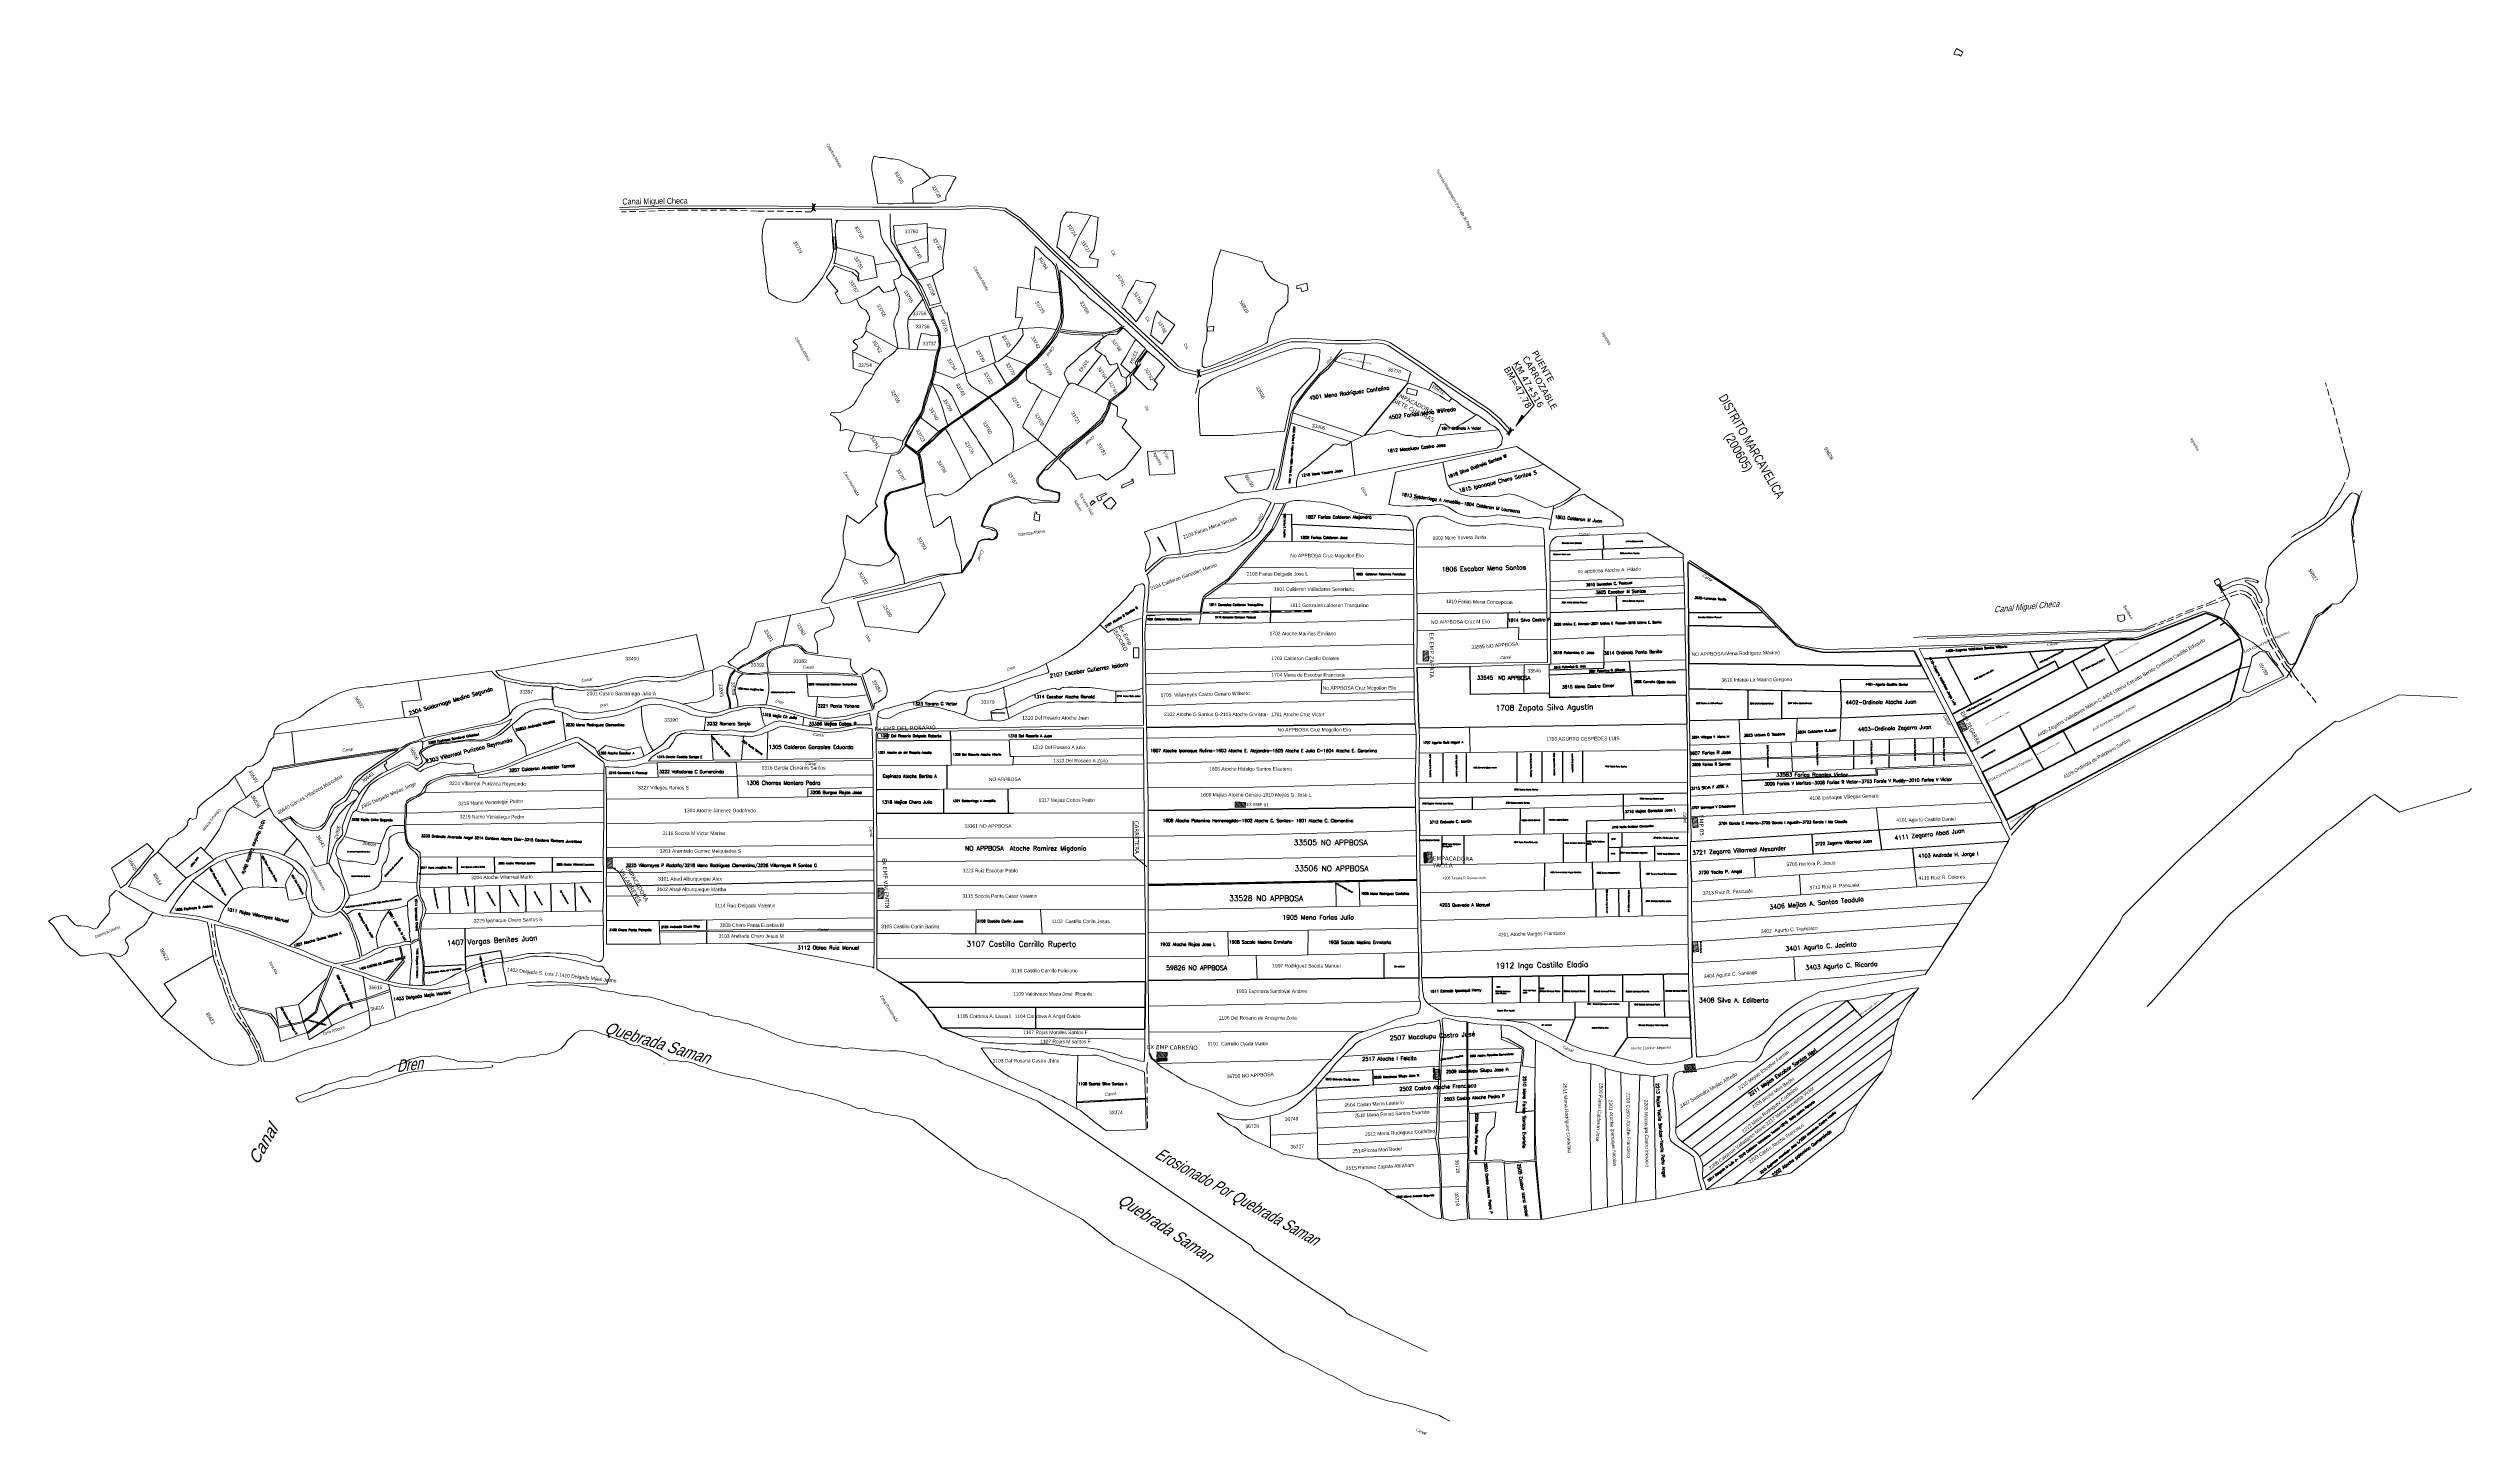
# Model space of a CAD drawing. Header units: metres. Extents: x 278 to 15006, y -2322 to 4522.
# Drawn here: x 10205 to 15006, y -2322 to 425 of the extents above; entities that cross this region are included whole.
import ezdxf
from ezdxf.enums import TextEntityAlignment as Align

# ---------------------------------------------------------------- set-up
doc = ezdxf.new("R2010")
doc.units = ezdxf.units.M
doc.header["$LTSCALE"] = 25.4
doc.header["$MEASUREMENT"] = 0
doc.linetypes.add('DASHED', pattern=[0.75, 0.5, -0.25])
for name, color, linetype in [('05', 7, 'Continuous'), ('17', 7, 'Continuous'), ('22', 7, 'Continuous'), ('24', 7, 'Continuous'), ('25', 7, 'Continuous'), ('34', 7, 'Continuous'), ('51', 7, 'Continuous'), ('52', 7, 'Continuous'), ('PARCELAS', 3, 'Continuous'), ('TXTPARCEL', 7, 'Continuous')]:
    doc.layers.add(name, color=color, linetype=linetype)
for name, color, linetype, lineweight in [('cable via', 32, 'Continuous', 30), ('MANZANAS', 6, 'Continuous', 18), ('MARGEN', 224, 'Continuous', 60)]:
    doc.layers.add(name, color=color, linetype=linetype, lineweight=lineweight)
doc.styles.add('ARIAL', font='arial.ttf')
doc.styles.add('Estilo1', font='simplex.shx', dxfattribs={"height": 5.1})
doc.styles.add('L100', font='simplex', dxfattribs={"height": 2.5})
doc.styles.add('L120', font='simplex', dxfattribs={"height": 3})
doc.styles.add('L140', font='simplex', dxfattribs={"height": 3.6})
doc.styles.add('L175', font='simplex', dxfattribs={"height": 4.4})
doc.styles.add('L200', font='simplex', dxfattribs={"height": 5.1})
doc.styles.add('L240', font='simplex', dxfattribs={"height": 6.1})
doc.styles.add('L290', font='simplex', dxfattribs={"height": 7.4})
doc.styles.add('L350', font='simplex', dxfattribs={"height": 8.9})
doc.styles.add('L425', font='simplex', dxfattribs={"height": 10.8})
doc.styles.add('L50', font='simplex', dxfattribs={"height": 1.3})
doc.styles.add('L60', font='simplex', dxfattribs={"height": 1.5})
doc.styles.add('L80', font='simplex', dxfattribs={"height": 2})
doc.styles.add('marcia', font='simplex.shx', dxfattribs={"height": 2.5})
doc.styles.add('ROMANS', font='romans.shx')

# ---------------------------------------------------------------- blocks, each defined once
blk = doc.blocks.new('POLYLINE17')
at = {"color": 7, "linetype": 'DASHED'}
for points in [[(526659.878323, 9465715.182108), (526660.084469, 9465718.171499), (526650.428585, 9465724.610188), (526647.74044, 9465723.290457)], [(526664.157916, 9465721.580805), (526661.469771, 9465720.261074), (526651.822133, 9465726.709761), (526652.028279, 9465729.689155)]]:
    blk.add_lwpolyline(points, dxfattribs=at)
blk = doc.blocks.new('POLYLINE16')
at = {"color": 7, "linetype": 'DASHED'}
for points in [[(528706.546352, 9467768.284205), (528705.045608, 9467765.694732), (528693.443706, 9467765.684734), (528691.951208, 9467768.284205)], [(528706.546352, 9467760.575774), (528705.053854, 9467763.175244), (528693.451951, 9467763.175244), (528691.951208, 9467760.585772)]]:
    blk.add_lwpolyline(points, dxfattribs=at)
blk = doc.blocks.new('POLYLINE15')
at = {"color": 7, "linetype": 'DASHED'}
for points in [[(527728.226401, 9466689.263836), (527729.941537, 9466691.723335), (527724.985785, 9466702.211201), (527722.000789, 9466702.46115)], [(527735.19414, 9466692.543168), (527732.209144, 9466692.803116), (527727.253392, 9466703.290981), (527728.968527, 9466705.75048)]]:
    blk.add_lwpolyline(points, dxfattribs=at)
blk = doc.blocks.new('POLYLINE14')
at = {"color": 7, "linetype": 'DASHED'}
for points in [[(527326.018854, 9466213.990576), (527325.763233, 9466216.979968), (527315.258027, 9466221.898967), (527312.800766, 9466220.189315)], [(527329.284209, 9466220.969156), (527326.826947, 9466219.259504), (527316.321741, 9466224.178503), (527316.074366, 9466227.157896)]]:
    blk.add_lwpolyline(points, dxfattribs=at)

msp = doc.modelspace()

# ---------------------------------------------------------------- hatches: boundary and pattern name
at = {"layer": 'cable via', "lineweight": 13}
h = msp.add_hatch(color=0, dxfattribs=at)
h.paths.add_polyline_path([(13128.5, -305.3), (13124.5, -301.5), (13118, -313.6), (13119.8, -315.1)])
h.paths.add_polyline_path([(13119.8, -315.1), (13118, -313.6), (13112.6, -323.4)])
at = {"layer": 'cable via', "lineweight": 20}
h = msp.add_hatch(dxfattribs=at)
h.set_pattern_fill('ANSI31', color=0, scale=20, angle=121.5908, style=0)
h.set_pattern_definition([(166.59081, (14345.2382, -1840.2296), (-0.5797596, -2.4318468), [])])
h.paths.add_polyline_path([(12929.3, -789.2), (12939.3, -788.8), (12938.7, -768.8), (12928.7, -769.2)])
h = msp.add_hatch(dxfattribs=at)
h.set_pattern_fill('ANSI31', color=0, scale=20, angle=146.1796, style=0)
h.set_pattern_definition([(191.17963, (15723.3149, -1295.2876), (0.484714, -2.4525604), [])])
h.paths.add_polyline_path([(13998.4, -928.7), (14007.4, -924.2), (13998.5, -906.3), (13989.6, -910.8)])
h = msp.add_hatch(dxfattribs=at)
h.set_pattern_fill('ANSI31', color=0, scale=20, angle=27.0347, style=0)
h.set_pattern_definition([(72.03468, (11396.5444, -2396.2766), (-2.3781084, 0.7711034), [])])
h.paths.add_polyline_path([(12556.8, -1068.3), (12556.3, -1078.3), (12576.3, -1079.3), (12576.8, -1069.3)])
h = msp.add_hatch(dxfattribs=at)
h.set_pattern_fill('ANSI31', color=0, scale=20, angle=125.4414, style=0)
h.set_pattern_definition([(170.44137, (14947.2097, -2073.09), (-0.415142, -2.4652905), [])])
h.paths.add_polyline_path([(13463.9, -1119.5), (13473.9, -1118.5), (13471.9, -1098.6), (13461.9, -1099.6)])
h = msp.add_hatch(dxfattribs=at)
h.set_pattern_fill('ANSI31', color=0, scale=20, angle=-60.1371, style=0)
h.set_pattern_definition([(344.86287, (9938.3109, -86.5238), (0.6528253, 2.413259), [])])
h.paths.add_polyline_path([(11321.9, -1179.8), (11311.9, -1179.8), (11311.9, -1199.8), (11321.9, -1199.8)])
msp.add_hatch(color=0, dxfattribs=at).paths.add_polyline_path([(11327.7, -1201.8), (11328.7, -1199.7), (11322.7, -1198.5)])
h = msp.add_hatch(dxfattribs=at)
h.set_pattern_fill('ANSI31', color=0, scale=20, angle=121.5908, style=0)
h.set_pattern_definition([(166.59081, (14352.923, -2239.1755), (-0.5797596, -2.4318468), [])])
h.paths.add_polyline_path([(12937, -1188.1), (12947, -1187.8), (12946.4, -1167.8), (12936.4, -1168.1)])
h = msp.add_hatch(dxfattribs=at)
h.set_pattern_fill('ANSI31', color=0, scale=20, angle=-60.1371, style=0)
h.set_pattern_definition([(344.86287, (10475.282, -146.0172), (0.6528253, 2.413259), [])])
h.paths.add_polyline_path([(11858.9, -1239.3), (11848.9, -1239.3), (11848.9, -1259.3), (11858.9, -1259.3)])
h = msp.add_hatch(dxfattribs=at)
h.set_pattern_fill('ANSI31', color=0, scale=20, angle=125.4414, style=0)
h.set_pattern_definition([(170.44137, (14947.7401, -2319.3174), (-0.415142, -2.4652905), [])])
h.paths.add_polyline_path([(13464.4, -1365.7), (13474.4, -1364.7), (13472.4, -1344.8), (13462.5, -1345.8)])
h = msp.add_hatch(dxfattribs=at)
h.set_pattern_fill('ANSI31', color=0, scale=20, angle=27.0347, style=0)
h.set_pattern_definition([(72.03468, (11241.6713, -2891.7882), (-2.3781084, 0.7711034), [])])
h.paths.add_polyline_path([(12401.9, -1563.8), (12401.4, -1573.8), (12421.4, -1574.8), (12421.9, -1564.8)])
h = msp.add_hatch(dxfattribs=at)
h.set_pattern_fill('ANSI31', color=0, scale=20, angle=121.5908, style=0)
h.set_pattern_definition([(166.59081, (14376.9236, -2773.288), (-0.5797596, -2.4318468), [])])
h.paths.add_polyline_path([(12952.8, -1618.5), (12962.8, -1618.1), (12962.2, -1598.2), (12952.2, -1598.5)])
h = msp.add_hatch(dxfattribs=at)
h.set_pattern_fill('ANSI31', color=0, scale=20, angle=214.3098, style=0)
h.set_pattern_definition([(259.30983, (14450.52, -133.2254), (2.4566116, -0.463745), [])])
h.paths.add_polyline_path([(13467.8, -1597.4), (13467, -1587.4), (13447.1, -1589), (13447.9, -1599)])

# ---------------------------------------------------------------- linework, layer by layer
at = {"layer": '05', "color": 0, "linetype": 'Continuous', "lineweight": 13}
for p, q in [((14862.2, -855.8), (14745.4, -908.5)), ((14977.8, -861.5), (14862.2, -855.8)), ((14736.4, -907.9), (14660.2, -966)), ((14745.4, -908.5), (14736.4, -907.9)), ((10898.9, -963.9), (10650.2, -1002.4)), ((14648.8, -981.2), (14588.1, -1036.3)), ((14655, -971.9), (14648.8, -981.2)), ((14660.2, -966), (14655, -971.9)), ((14588.1, -1036.3), (14430.6, -1178.6)), ((14805.5, -1058.4), (14814.2, -1053.5)), ((14814.2, -1053.5), (14863.3, -1088.7)), ((14875.3, -1084.7), (15000.9, -1047.2)), ((15000.9, -1047.2), (15006.1, -1041.3)), ((14728.4, -1120), (14805.5, -1058.4)), ((14863.3, -1088.7), (14875.3, -1084.7)), ((14528.8, -1289.4), (14719.8, -1125)), ((14719.8, -1125), (14728.4, -1120)), ((14430.6, -1178.6), (14315.1, -1293.9)), ((14315.1, -1293.9), (14310.2, -1305.4)), ((14521.4, -1296.6), (14528.8, -1289.4)), ((14310.2, -1305.4), (14196.1, -1463.1)), ((14371, -1466.5), (14521.4, -1296.6)), ((14188.7, -1470.3), (14017, -1658.2)), ((14196.1, -1463.1), (14188.7, -1470.3)), ((14363.6, -1473.6), (14371, -1466.5)), ((11625.9, -1520.5), (11614.4, -1515.6)), ((11637.4, -1525.4), (11625.9, -1520.5)), ((11425, -1587.1), (11424.8, -1587)), ((12242.3, -1663.6), (12380.8, -1656.3)), ((12778.1, -2081.3), (12771, -2073.8)), ((12787.4, -2087.4), (12778.1, -2081.3)), ((12937, -2157.2), (12787.4, -2087.4)), ((12643.4, -2152.9), (12652.7, -2159)), ((12652.7, -2159), (12695.2, -2177.9)), ((12695.2, -2177.9), (12741.5, -2203.2)), ((12741.5, -2203.2), (12748.3, -2205)), ((12748.3, -2205), (12811.9, -2240.6)), ((12811.9, -2240.6), (12861, -2255.7)), ((12861, -2255.7), (12893.8, -2262.7)), ((12893.8, -2262.7), (12961.2, -2284.6)), ((12961.2, -2284.6), (12969.2, -2288.6)), ((12969.2, -2288.6), (12982, -2295.7))]:
    msp.add_line(p, q, dxfattribs=at)
for points in [[(11720.5, 112), (11586.6, 113.2), (11413.4, 112.9), (11336.6, 110)], [(11720.1, 107), (11586.5, 108.2), (11413.5, 107.9), (11337.2, 105)], [(12197.3, 17.7), (12160.8, 54.1), (12128.4, 85), (12099.2, 103.5), (12069.8, 107.2), (12029.3, 108), (12008.8, 106.1), (11955.9, 105.5), (11838.3, 105.9), (11722.6, 107)], [(12200.8, 21.3), (12164.3, 57.7), (12131.5, 88.9), (12100.9, 108.3), (12070.1, 112.2), (12029.1, 113), (12008.5, 111.1), (11955.9, 110.5), (11838.3, 110.9), (11723, 112)], [(11920.4, -323.2), (11925, -314), (11933.3, -302.7), (11937, -293.8), (11939.8, -283.4), (11942.5, -274), (11945.8, -262.4), (11954.9, -237.1), (11960.8, -212.5), (11963.5, -196.8), (11967.4, -177.8), (11970.3, -169.9), (11971.2, -164.5), (11970.8, -156), (11969.8, -139), (11967.9, -129.7), (11963.4, -120.9), (11959.7, -114.5), (11947.5, -84.4), (11927.2, -39.7), (11918.6, -27.1), (11874.9, 44), (11873.6, 58.6), (11873.2, 82.1), (11873, 97.2)], [(12197.3, 17.7), (12275.9, -56.1), (12346.6, -122.1), (12414.7, -185.4), (12434.7, -204.7), (12445.3, -212.7), (12456.2, -216.6), (12469.4, -219.4), (12483.8, -222.7)], [(12483.3, -216.1), (12452.8, -208.9), (12444.5, -205.2), (12425.2, -186.2), (12326, -94.4), (12200.8, 21.3)], [(12205.3, -133.7), (12212.2, -116.2), (12214, -96.4), (12210.7, -58.3), (12208.7, -39.3), (12207.9, -28.4), (12206.3, -16.2), (12202, -1)], [(12121.9, -229.2), (12139.2, -211.3), (12163.5, -189), (12191, -157.7), (12197.8, -146.3), (12205.3, -133.7), (12221.4, -136.3), (12279.8, -141.3), (12299.1, -139.8), (12323.2, -135.6), (12327.6, -132.1), (12336.5, -125)], [(12229.9, -365.6), (12292.4, -313.2), (12303.8, -293.2), (12308, -275.6), (12330.9, -258.7), (12340.7, -250.3), (12349.6, -236.4), (12348.5, -224.9), (12353.8, -219), (12364, -205), (12363, -196.7), (12370.9, -187.5), (12382.3, -172.2)], [(12486.2, -216.6), (12503.2, -211.7), (12545.8, -196.7), (12647.8, -154.7), (12666.4, -150.1), (12699.1, -149.7), (12755, -153.9), (12804.8, -153.6), (12836.7, -152), (12852.2, -153.8), (12862.7, -157.4), (12874.4, -165.2), (12928.7, -201.5), (12966.7, -228.5), (13017, -262.1), (13059.1, -289.5), (13081, -308.4), (13102, -331.3)], [(12488.1, -222.9), (12505.2, -218), (12548.2, -202.9), (12649.9, -161), (12667.2, -156.6), (12698.8, -156.3), (12754.8, -160.5), (12805, -160.1), (12836.5, -158.6), (12850.7, -160.2), (12859.7, -163.4), (12870.8, -170.7), (12925, -206.9), (12962.9, -233.9), (13013.3, -267.6), (13055.2, -294.7), (13076.4, -313.1), (13098.1, -336.9)], [(12767.8, -171.6), (12750.5, -193.2), (12737.8, -207.4), (12724.1, -218.8), (12703.8, -242.9), (12677.3, -276.9), (12666.9, -298.1), (12655.7, -353.9), (12641.5, -423.9), (12634, -440), (12631.3, -449.9)], [(11883.5, -575.4), (11875.4, -566.5), (11868.7, -554.8), (11865.4, -545.3), (11863.8, -532.1), (11863.9, -514.9), (11865.1, -501.4), (11866.3, -494.5), (11865.2, -487.7), (11863.2, -477), (11863, -472.2), (11864.2, -463.6), (11866.2, -460.5), (11873.5, -455.1), (11901.2, -447.6), (11918.2, -442.7), (11936.5, -436.4), (11939.2, -434.1), (11936.6, -411.9), (11932.1, -388.9), (11930.7, -380.8), (11927.9, -377.6), (11930.6, -372.5), (11946.5, -358.7), (11957.9, -350.2), (11976.7, -330.3), (11986, -323.5), (11996.5, -316.4), (12020, -300.7), (12064.5, -269.2), (12081.7, -258.6), (12105.9, -241), (12121.9, -229.2)], [(11927.9, -377.6), (11907.8, -363.8), (11901.8, -359.7), (11902.7, -356.9), (11907.7, -344.3), (11914.3, -334.9), (11920.4, -323.2)], [(12076.3, -525), (12067, -523.1), (12057.4, -521.9), (12055.5, -518.9), (12064.3, -495.5), (12074, -481.1), (12094.7, -472.9), (12123.6, -464), (12135.1, -466), (12146.5, -469.9), (12153.2, -475.7), (12157.1, -476), (12162.2, -476.3), (12166.3, -475.5), (12170.3, -474.7), (12174.7, -473.8), (12180.3, -473.9), (12186.7, -473.9), (12192.6, -474.4), (12197.6, -474.7), (12201.7, -474.6), (12204.9, -473.8), (12206.9, -471.8), (12208.4, -467.3), (12208.8, -463.3), (12209.3, -459.4), (12209.3, -457), (12208.1, -454.7), (12201.1, -453), (12196.6, -452), (12192.3, -450.6), (12188.3, -449.6), (12177.7, -447.5), (12175.1, -446.1), (12172, -444), (12168.8, -441.2), (12166.9, -437.8), (12166.2, -433.4), (12166.3, -429.4), (12167.2, -425.9), (12168.5, -423.4), (12170.3, -420.4), (12172.6, -417.1), (12174.7, -414.3), (12176.6, -412), (12179.3, -410.3), (12182.5, -410), (12184.4, -409.2), (12187.5, -406.7), (12190.3, -404), (12193.2, -400.2), (12197.5, -395.5), (12201, -391.5), (12205.1, -387.6), (12214.8, -377.9), (12217.6, -375.4), (12221.1, -371.5), (12223.6, -369), (12227.2, -366.6), (12229.9, -365.6)], [(11799.4, -665), (11898.1, -643.8), (11906.1, -640.9), (11916.2, -636.7), (11926.5, -633), (11973.3, -619.5), (12014.9, -614.4), (12022.9, -604.4), (12034.3, -589), (12041.2, -571.9), (12047.8, -553.6), (12055.4, -549.7), (12065.2, -548.3), (12070.5, -548.9), (12076.8, -548.7), (12078.6, -547.9)], [(13910.9, -759.5), (13867.3, -762.4), (13727.9, -766.1), (13700, -762.6), (13677, -757.8), (13664.1, -751.9), (13630.1, -717), (13595.1, -680.3), (13568.9, -663.4), (13456.5, -590)], [(14516.2, -706.1), (14521.6, -688.4), (14527, -676), (14513.5, -652.5), (14505.3, -636.8)], [(14509.7, -642.3), (14516.8, -639.3), (14531.5, -632.1), (14542.7, -628.6), (14556.1, -624.4), (14565.6, -624.8), (14575.6, -627.3), (14581.2, -629.5), (14584.2, -631.5), (14581.5, -633.9), (14573.7, -631.5), (14566.4, -630.3), (14560.6, -629.5), (14557.8, -630.2), (14557.8, -631.6), (14563.8, -634.5), (14574.5, -641.1), (14579.5, -646.6), (14585.4, -657.2), (14589.5, -665.6), (14591.2, -668.6), (14589.9, -673), (14588.5, -673.9), (14583.7, -671.6), (14578.6, -657.8), (14570.7, -647.4), (14560.8, -640.8), (14552.5, -637.8), (14542.4, -637.5), (14532.5, -639.6), (14522.8, -644.9), (14517.6, -647), (14513.2, -648.4)], [(14728.9, -678.8), (14714.7, -691.6), (14709.4, -695.9), (14704.1, -698.5), (14698.9, -703.6), (14658.3, -793.7), (14655.6, -796.8)], [(14655.6, -796.8), (14640, -821), (14585.4, -848.3), (14564.7, -859.1), (14548.4, -861.3), (14536.4, -869.2), (14521.7, -879.6), (14306.5, -992.9), (14143.1, -1081.6), (14116.6, -1109.2), (14093.7, -1133.8)], [(11614.4, -1515.6), (11604.2, -1512.8), (11592.7, -1507.9), (11580.3, -1506.3), (11568.8, -1501.4), (11556.4, -1499.9), (11546.2, -1497.1), (11535.9, -1494.3), (11523.5, -1492.8), (11513.3, -1490), (11512, -1487.9), (11501.8, -1485.1), (11489.4, -1483.6), (11479.2, -1480.8), (11467.7, -1475.9), (11457.4, -1473.1), (11443.8, -1469.4), (11433.5, -1466.6), (11422.1, -1461.7), (11411.8, -1458.9), (11398.2, -1455.2), (11385.8, -1453.7), (11373.4, -1452.2), (11362.2, -1452.8), (11352, -1450.1), (11339.5, -1448.5), (11325.9, -1444.9), (11313.5, -1443.3), (11301.1, -1441.8), (11289.6, -1436.9), (11277.2, -1435.3), (11264.8, -1433.8), (11252.4, -1432.3), (11240, -1430.8), (11228.8, -1431.4), (11219.8, -1430.8), (11208.7, -1431.4), (11197.5, -1432.1), (11186.3, -1432.7), (11175.2, -1433.4), (11162.8, -1431.9), (11155.1, -1431.3)], [(10963.7, -1572.1), (10974.8, -1571.5), (10985.1, -1574.2), (10995.3, -1577), (11007.7, -1578.5), (11019.2, -1583.5), (11030.4, -1582.8), (11041.5, -1582.2), (11053.9, -1583.7), (11065.1, -1583.1), (11076.3, -1582.4), (11088.7, -1583.9), (11101.1, -1585.5), (11113.2, -1581.4), (11123.1, -1578.6), (11135.2, -1574.5), (11146.3, -1573.9), (11157.5, -1573.3), (11168.6, -1572.6), (11180.7, -1568.6), (11189.7, -1569.2), (11199.6, -1566.4), (11209.6, -1563.5), (11220.4, -1557.3), (11227.8, -1550.2), (11234, -1540.9), (11241.4, -1533.7), (11248.9, -1526.6), (11257.5, -1521.6), (11268.7, -1520.9), (11279.9, -1520.3), (11290.1, -1523.1), (11301.6, -1528), (11315.2, -1531.7), (11326.7, -1536.6), (11336.9, -1539.4), (11347.2, -1542.2), (11356.5, -1548.3), (11366.7, -1551.1), (11375.7, -1551.7), (11387.2, -1556.7), (11397.5, -1559.4), (11410.2, -1566.5), (11419.5, -1572.7), (11427.6, -1576.7), (11435.6, -1580.7), (11446.8, -1580.1), (11457, -1582.9), (11468.2, -1582.2), (11475, -1584.1), (11485.3, -1586.9), (11493.3, -1590.9), (11507, -1594.6), (11518.5, -1599.5), (11528.7, -1602.3), (11539, -1605), (11549.2, -1607.8), (11559.4, -1610.6), (11571.8, -1612.1), (11582.1, -1614.9), (11594.5, -1616.4), (11604.7, -1619.2), (11615, -1621.9), (11625.2, -1624.7), (11635.4, -1627.5), (11645.7, -1630.2), (11655.9, -1633), (11666.1, -1635.8), (11676.4, -1638.6), (11688.8, -1640.1), (11699, -1642.8), (11705.9, -1644.7), (11718.3, -1646.2), (11728.5, -1649), (11738.7, -1651.8), (11749, -1654.5), (11759.2, -1657.3), (11772.9, -1661), (11780.9, -1665), (11791.2, -1667.8), (11799.2, -1671.8), (11810.7, -1676.7), (11821.9, -1676.1), (11830, -1680.1), (11840.2, -1682.9), (11852.6, -1684.4), (11862.9, -1687.2), (11875.3, -1688.7), (11887.7, -1690.2), (11897.9, -1693), (11908.1, -1695.7), (11918.4, -1698.5)], [(11898.3, -1563.1), (11885.9, -1561.5), (11871.3, -1561.2), (11860.1, -1561.9), (11847.7, -1560.4), (11833.1, -1560.1), (11820.7, -1558.6), (11808.3, -1557), (11795.9, -1555.5), (11782.6, -1557.4), (11768.9, -1553.7), (11754.4, -1553.4), (11741.9, -1551.9), (11733, -1551.3), (11720.5, -1549.8), (11708.1, -1548.2), (11697.9, -1545.5), (11685.5, -1544), (11674, -1539), (11660.4, -1535.3), (11648.9, -1530.4), (11637.4, -1525.4)], [(10696.4, -1654), (10700.6, -1651.1), (10712.7, -1647), (10722.6, -1644.2), (10732.5, -1641.4), (10743.3, -1635.2), (10754.2, -1629), (10764.1, -1626.2), (10774, -1623.4), (10783.9, -1620.5), (10793.8, -1617.7), (10805.9, -1613.7), (10817.1, -1613), (10828.2, -1612.4), (10839.4, -1611.7), (10848.1, -1606.8), (10860.2, -1602.7), (10870.1, -1599.9), (10880, -1597.1), (10890.8, -1590.9), (10900.8, -1588.1), (10910.7, -1585.2), (10921.5, -1579), (10931.4, -1576.2), (10941.3, -1573.4), (10952.5, -1572.8), (10963.7, -1572.1)], [(11898.3, -1563.1), (11910.7, -1564.6), (11920.9, -1567.3), (11931.1, -1570.1), (11943.5, -1571.6), (11951.6, -1575.7), (11965.3, -1579.4), (11974.6, -1585.5), (11986.1, -1590.5), (11996.3, -1593.2), (12007.8, -1598.2), (12018, -1600.9)], [(11082.2, -1594.2), (11066.9, -1596), (11051.1, -1596.6), (10996.9, -1598.6), (10937.6, -1601.9), (10927.1, -1603.1), (10911, -1606.3), (10896.3, -1610.9), (10855.9, -1624.6), (10822.6, -1631.4), (10798.7, -1636.1), (10778.6, -1636.9), (10750.3, -1647.8), (10724.3, -1656), (10709, -1663.4), (10700.7, -1662.9), (10695.3, -1654.6)], [(11082.2, -1594.2), (11084.9, -1593.4), (11085.8, -1591.3), (11083.4, -1590.2)], [(12018, -1600.9), (12165.5, -1661.5), (12224, -1700.3), (12434, -1843.5), (12589, -1947.7), (12594, -1956.4), (12688.4, -2020.4), (12771, -2073.8)], [(12045.1, -1794.2), (12001.6, -1761.3), (11918.4, -1698.5), (11908.1, -1695.7), (11897.9, -1693), (11887.7, -1690.2), (11875.3, -1688.7), (11862.9, -1687.2), (11852.6, -1684.4)], [(12045.1, -1794.2), (12097.5, -1814.7), (12103.1, -1814.4), (12178.2, -1854.9), (12253.4, -1895.4), (12316.7, -1945.5), (12320.1, -1946.4), (12391.9, -1985.9), (12449.6, -2016.2), (12511.4, -2058.6), (12567.3, -2095.6), (12577.8, -2104), (12643.4, -2152.9)]]:
    msp.add_lwpolyline(points, dxfattribs=at)
at = {"layer": '17', "color": 0, "linetype": 'DASHED', "lineweight": 13}
for points in [[(11717, 101.2), (11680.8, 102.2), (11608.9, 103), (11567.9, 104.4), (11464.4, 104.9), (11340.6, 101.3)], [(12478.2, -258.6), (12481.7, -244.7), (12484.8, -230.6)], [(14649.3, -543.8), (14650.4, -542.9), (14652.7, -541.5), (14655.3, -539.6), (14658.1, -537.6), (14662.1, -535.2), (14665.9, -533.2), (14669.6, -531.4), (14672.7, -530.3), (14674.2, -529.6), (14678.8, -527.2), (14682.3, -525.4), (14685.9, -523.6), (14689.3, -521.8), (14691.9, -520.2), (14695.3, -518.5), (14697.9, -516.6), (14701, -514.3), (14704, -511.7), (14706.6, -509.5), (14709.2, -508.1), (14712, -506.6), (14714.7, -504.3), (14717.7, -500.9), (14720.3, -497.2), (14722.1, -494.1), (14723.6, -490.8), (14725.2, -486.9), (14729.3, -480.1), (14731.8, -475.8), (14734.2, -471.6), (14737, -467.8), (14740.3, -462.7), (14742.8, -458.9), (14745.6, -454.7), (14750.7, -446.2), (14762.4, -421.1), (14762.4, -421), (14762.5, -418.6), (14763.8, -414.4), (14764.2, -410.5), (14763.7, -406), (14762.4, -401.2), (14760.7, -395.4), (14758.9, -388.6), (14756.9, -382.6), (14755, -375.6), (14735.4, -298.9), (14716.5, -237.5)], [(14789.5, -451.3), (14785.6, -459.8), (14782.5, -469), (14780.4, -478.9), (14777.3, -486.4), (14776.1, -493.8), (14773, -499.4), (14772.5, -505.9), (14772.1, -513), (14770.7, -520.7), (14770.9, -530.9), (14773.6, -548.8), (14773.3, -554.8)], [(12076.3, -525), (12083.3, -529.7), (12086.3, -535.4), (12085.9, -541.3), (12082.9, -545.2), (12078.6, -547.9)], [(14488, -673.2), (14508.2, -663.6), (14529.7, -653.7), (14547.3, -648.5), (14560.9, -652.2), (14574.3, -662.6), (14580, -674), (14588.2, -688.2), (14594.5, -703.5), (14601.2, -726.7), (14612.2, -751.5), (14626.2, -773), (14640, -797.1), (14648.9, -806.8), (14655.6, -818.5)], [(14491.1, -676.2), (14511, -669.5), (14532, -659.8), (14547.4, -655.3), (14558, -658.1), (14569.1, -666.8), (14574.3, -677.1), (14582.3, -691.1), (14588.3, -705.6), (14595.1, -728.9), (14606.5, -754.6), (14620.6, -776.4), (14634.7, -801), (14643.6, -810.6), (14649.9, -821.7)], [(12705.7, -690.1), (12640.7, -690.6), (12524.9, -692.2), (12488.6, -693.4), (12487.3, -694)], [(14338.5, -727), (14351.5, -725.9), (14359.2, -724.9), (14371, -719)], [(14367, -724.5), (14403.5, -710.9), (14443.8, -693.2), (14491.1, -676.2)], [(14371, -719), (14404.2, -706.6), (14444.6, -688.9), (14488, -673.2)], [(14337.6, -730.4), (14349.7, -729.6), (14360.5, -727.1), (14367, -724.5)], [(14655.6, -818.5), (14690.2, -861.3), (14701.6, -875.8)], [(10627.4, -1582.6), (10624.6, -1571.9), (10618.8, -1556.3), (10615.2, -1546.2), (10597.6, -1514.6), (10585.3, -1496.9), (10575.4, -1480.6), (10568, -1463.9), (10561.9, -1447.7), (10556.4, -1428.9), (10537.6, -1374.4), (10527.5, -1309.7)], [(12383, -1714.8), (12382.5, -1683.5), (12381.8, -1597), (12383.1, -1581.1)]]:
    msp.add_lwpolyline(points, dxfattribs=at)
at = {"layer": '17', "color": 0, "lineweight": 13}
msp.add_point((12306.6, -466.7), dxfattribs=at)
at = {"layer": '22', "color": 0, "lineweight": 13}
msp.add_point((12306.6, -466.7), dxfattribs=at)
at = {"layer": '24', "color": 0, "linetype": 'Continuous', "lineweight": 13}
for p, q in [((12899.4, -235.2), (12808.3, -209.8)), ((12103.3, -881), (12101.3, -881.5)), ((10912.8, -1139.5), (10911.1, -1128.4)), ((10913.1, -1141.5), (10912.8, -1139.5)), ((10913.6, -1145), (10913.1, -1141.5)), ((10914.3, -1146.8), (10913.6, -1145)), ((10915.2, -1148.9), (10914.3, -1146.8)), ((10916.2, -1150.6), (10915.2, -1148.9)), ((10918, -1153.8), (10916.2, -1150.6)), ((10671.3, -1173.7), (10676.1, -1176)), ((10676.1, -1176), (10685.2, -1180.3)), ((10685.2, -1180.3), (10693.1, -1184.2)), ((10693.1, -1184.2), (10694.9, -1185.1)), ((10694.9, -1185.1), (10703.6, -1192.1)), ((10703.6, -1192.1), (10711.1, -1200.2)), ((10711.1, -1200.2), (10717.3, -1209.4)), ((10771.7, -1206.9), (10760.9, -1189.7)), ((10920.1, -1157.1), (10918, -1153.8)), ((10921.8, -1159.6), (10920.1, -1157.1)), ((10923.4, -1161.4), (10921.8, -1159.6)), ((10924.9, -1162.8), (10923.4, -1161.4)), ((10926.7, -1164.1), (10924.9, -1162.8)), ((10928.9, -1165.7), (10926.7, -1164.1)), ((10931.1, -1167.4), (10928.9, -1165.7)), ((10933.3, -1169.5), (10931.1, -1167.4)), ((10935, -1171.6), (10933.3, -1169.5)), ((10936.3, -1173.4), (10935, -1171.6)), ((10937, -1174.8), (10936.3, -1173.4)), ((10936.3, -1209.6), (10937.3, -1199.6)), ((10937.5, -1176.4), (10937, -1174.8)), ((10937.3, -1199.6), (10938, -1188.8)), ((10938.6, -1178.2), (10937.5, -1176.4)), ((10938, -1188.8), (10939, -1180.6)), ((10939, -1180.6), (10938.6, -1178.2)), ((10337.2, -1245.1), (10327, -1255.9)), ((10339.6, -1243.9), (10337.2, -1245.1)), ((10346.3, -1246.5), (10339.6, -1243.9)), ((10354.3, -1253), (10346.3, -1246.5)), ((10717.3, -1209.4), (10721.9, -1220.1)), ((10721.9, -1220.1), (10724.5, -1230.7)), ((10724.5, -1230.7), (10726.2, -1241.5)), ((10726.2, -1241.5), (10726.6, -1251.5)), ((10782.2, -1217.6), (10771.7, -1206.9)), ((10784.9, -1222.3), (10782.2, -1217.6)), ((10790.2, -1233.6), (10784.9, -1222.3)), ((10791.7, -1241.3), (10790.2, -1233.6)), ((10792, -1251.5), (10791.7, -1241.3)), ((10935.3, -1230.9), (10935.7, -1220.6)), ((10935.5, -1235.6), (10935.3, -1230.9)), ((10935.9, -1246), (10935.5, -1235.6)), ((10935.7, -1220.6), (10936.3, -1209.6)), ((10938, -1252.6), (10935.9, -1246)), ((10234.7, -1292.7), (10215.9, -1297.2)), ((10240.7, -1293.3), (10234.7, -1292.7)), ((10244.4, -1296.1), (10240.7, -1293.3)), ((10246.5, -1299.3), (10244.4, -1296.1)), ((10325.1, -1289.4), (10317.3, -1298.3)), ((10327.9, -1280.7), (10325.1, -1289.4)), ((10325.4, -1262.5), (10325.3, -1267.3)), ((10325.3, -1267.3), (10325.5, -1274)), ((10327, -1255.9), (10325.4, -1262.5)), ((10325.5, -1274), (10327.9, -1280.7)), ((10361.8, -1258.5), (10354.3, -1253)), ((10365.8, -1260.5), (10361.8, -1258.5)), ((10374.7, -1265.7), (10365.8, -1260.5)), ((10384.1, -1271.4), (10374.7, -1265.7)), ((10393.2, -1276.4), (10384.1, -1271.4)), ((10402.3, -1282.8), (10393.2, -1276.4)), ((10411.6, -1286.7), (10402.3, -1282.8)), ((10412.2, -1287), (10411.6, -1286.7)), ((10726.6, -1251.5), (10727.6, -1262)), ((10727.6, -1262), (10728.5, -1263.9)), ((10728.5, -1263.9), (10728.3, -1264.4)), ((10728.3, -1264.4), (10733.6, -1273.4)), ((10733.6, -1273.4), (10740.2, -1281.4)), ((10740.2, -1281.4), (10749.6, -1285.1)), ((10749.6, -1285.1), (10759.9, -1287.1)), ((10759.9, -1287.1), (10770.6, -1285.6)), ((10770.6, -1285.6), (10773.5, -1284.3)), ((10773.5, -1284.3), (10774.9, -1283.3)), ((10774.9, -1283.3), (10778.8, -1280.1)), ((10778.8, -1280.1), (10783.9, -1274.3)), ((10783.9, -1274.3), (10787.5, -1268.4)), ((10789.7, -1276.5), (10785.7, -1281.4)), ((10785.7, -1281.4), (10788.6, -1283.1)), ((10787.5, -1268.4), (10791.3, -1260.5)), ((10788.6, -1283.1), (10791.9, -1286.3)), ((10795.4, -1266.9), (10789.7, -1276.5)), ((10791.3, -1260.5), (10792, -1251.5)), ((10791.9, -1286.3), (10794.7, -1289.1)), ((10794.7, -1289.1), (10796.1, -1290.9)), ((10801, -1257.7), (10795.4, -1266.9)), ((10801.3, -1254.1), (10801, -1257.7)), ((10801.1, -1253.3), (10801.3, -1254.1)), ((10212.4, -1299.6), (10205.4, -1304.2)), ((10205.4, -1304.2), (10214.8, -1313.3)), ((10215.9, -1297.2), (10212.4, -1299.6)), ((10214.8, -1313.3), (10221.6, -1322.2)), ((10221.6, -1322.2), (10226.8, -1331)), ((10226.8, -1331), (10232.7, -1340.3)), ((10232.7, -1340.3), (10239.2, -1348.7)), ((10252, -1305.8), (10246.5, -1299.3)), ((10257.3, -1311.3), (10252, -1305.8)), ((10262.3, -1313.5), (10257.3, -1311.3)), ((10269.3, -1313.5), (10262.3, -1313.5)), ((10283.1, -1315.2), (10269.3, -1313.5)), ((10295.7, -1320.3), (10283.1, -1315.2)), ((10302.6, -1317.7), (10295.7, -1320.3)), ((10308.1, -1309.2), (10302.6, -1317.7)), ((10317.3, -1298.3), (10308.1, -1309.2)), ((10534.2, -1311.2), (10536, -1332.5)), ((10569.7, -1319.6), (10534.2, -1311.2)), ((10536, -1332.5), (10540.6, -1354.5)), ((10621.5, -1337.2), (10569.7, -1319.6)), ((10705.8, -1371.2), (10621.5, -1337.2)), ((10239.2, -1348.7), (10240.6, -1350.4)), ((10240.6, -1350.4), (10248.5, -1357.6)), ((10248.5, -1357.6), (10256.9, -1363.6)), ((10256.9, -1363.6), (10268.2, -1373.2)), ((10268.2, -1373.2), (10277.8, -1373.2)), ((10277.8, -1373.2), (10288.2, -1371.4)), ((10288.2, -1371.4), (10313.7, -1368.2)), ((10313.7, -1368.2), (10318.5, -1367.5)), ((10318.5, -1367.5), (10322.5, -1368.2)), ((10322.5, -1368.2), (10325.6, -1369.2)), ((10540.6, -1354.5), (10548.1, -1382.3)), ((10548.1, -1382.3), (10558.8, -1410.2)), ((10755.4, -1391.9), (10705.8, -1371.2)), ((10766.4, -1394.7), (10755.4, -1391.9)), ((10558.8, -1410.2), (10569.2, -1447.6)), ((10742.1, -1454.9), (10766.4, -1394.7)), ((10569.2, -1447.6), (10581.8, -1474.2)), ((10581.8, -1474.2), (10611.4, -1480.1)), ((10582.5, -1477.3), (10609.6, -1482.4)), ((10589.8, -1491.5), (10582.5, -1477.3)), ((10609.6, -1482.4), (10628.2, -1488)), ((10611.4, -1480.1), (10632.9, -1485.3)), ((10628.2, -1488), (10628.8, -1487.6)), ((10628.8, -1487.6), (10640.9, -1489.9)), ((10632.9, -1485.3), (10646.2, -1488.3)), ((10710, -1503.1), (10734.3, -1483.7)), ((10734.3, -1483.7), (10742.1, -1454.9)), ((10595, -1501), (10589.8, -1491.5)), ((10600.4, -1511.1), (10595, -1501)), ((10606.6, -1521), (10600.4, -1511.1)), ((10612.5, -1531.2), (10606.6, -1521)), ((10617.7, -1540.8), (10612.5, -1531.2)), ((10640.9, -1489.9), (10646.5, -1494.8)), ((10646.2, -1488.3), (10654.6, -1498.1)), ((10646.5, -1494.8), (10655.6, -1508.9)), ((10654.6, -1498.1), (10660.2, -1509.9)), ((10655.6, -1508.9), (10660.3, -1516.4)), ((10808.4, -1531.3), (10792.4, -1537.6)), ((10832.1, -1520.7), (10808.4, -1531.3)), ((10841.5, -1514.5), (10832.1, -1520.7)), ((10842.3, -1512.6), (10841.5, -1514.5)), ((10623.2, -1550.5), (10617.7, -1540.8)), ((10626.1, -1560.7), (10623.2, -1550.5)), ((10630.3, -1571.4), (10626.1, -1560.7)), ((10633, -1582.6), (10630.3, -1571.4)), ((10648.3, -1583.5), (10633, -1582.6)), ((10667.7, -1578), (10648.3, -1583.5)), ((10692.6, -1568), (10667.7, -1578)), ((10722.8, -1557.8), (10692.6, -1568)), ((10746.3, -1552.3), (10722.8, -1557.8)), ((10769.9, -1545.2), (10746.3, -1552.3)), ((10792.4, -1537.6), (10769.9, -1545.2))]:
    msp.add_line(p, q, dxfattribs=at)
at = {"layer": '25', "color": 0, "linetype": 'Continuous', "lineweight": 13}
msp.add_lwpolyline([(12076.3, -525), (12083.3, -529.7), (12086.3, -535.4), (12085.9, -541.3), (12082.9, -545.2), (12078.6, -547.9)], dxfattribs=at)
at = {"layer": 'cable via', "color": 0, "lineweight": 13}
for p, q in [((13105, -205.1), (13149, -281.7)), ((13149, -281.7), (13112.6, -323.4)), ((13112.6, -323.4), (13124.5, -301.5)), ((13124.5, -301.5), (13128.5, -305.3))]:
    msp.add_line(p, q, dxfattribs=at)
at = {"layer": 'cable via', "color": 0}
for p, q in [((12381.5, -697.9), (12397.4, -697.8)), ((12385.7, -698.5), (12388.7, -698.5)), ((12917.1, -694.9), (13174.2, -692.5)), ((12880.8, -1175.8), (12881.7, -1175.2)), ((12934.4, -1168.8), (12930.4, -1168.9)), ((12930.4, -1168.9), (12931.2, -1188.9)), ((12931.9, -1188.9), (12931.1, -1168.9)), ((12935.2, -1188.8), (12931.2, -1188.9)), ((12933.2, -1188.8), (12932.4, -1168.9)), ((12934.5, -1188.8), (12933.7, -1168.8)), ((12934.4, -1168.8), (12935.2, -1188.8)), ((12401.3, -1576.4), (12401.2, -1580.4)), ((12421.2, -1580.1), (12401.2, -1579.7)), ((12401.2, -1580.4), (12421.2, -1580.8)), ((12401.3, -1576.4), (12421.3, -1576.8)), ((12421.3, -1577.4), (12401.3, -1577)), ((12421.3, -1578.8), (12401.3, -1578.4)), ((12407.8, -1582.9), (12402.3, -1582.6)), ((12402.4, -1580.8), (12407.9, -1581.1)), ((12402.7, -1582.6), (12402.7, -1582.6)), ((12421.3, -1576.8), (12421.2, -1580.8))]:
    msp.add_line(p, q, dxfattribs=at)
at = {"layer": 'cable via', "color": 0, "linetype": 'ByBlock', "lineweight": 60}
for p, q in [((12381.1, -921), (12913.1, -913.1)), ((12383.9, -1085.2), (12914, -1078.4)), ((12916.6, -1221.8), (12384.1, -1231.9)), ((12916.7, -1223.5), (12384.3, -1234)), ((12384.4, -1421.8), (12920.6, -1416.8))]:
    msp.add_line(p, q, dxfattribs=at)
at = {"layer": 'cable via', "color": 0, "lineweight": 20}
for p, q in [((14138.8, -957.2), (14070, -993.4)), ((12354.7, -1106), (12355.2, -1174.6)), ((11335.1, -1206.7), (11322.7, -1198.5)), ((11322.7, -1198.5), (11328.7, -1199.7)), ((11328.7, -1199.7), (11327.7, -1201.8)), ((12355.2, -1174.6), (12381.4, -1197)), ((11374, -1274.8), (11335.1, -1206.7)), ((12401.4, -1573.8), (12401.9, -1563.8)), ((12421.4, -1574.8), (12401.4, -1573.8)), ((12401.9, -1563.8), (12421.9, -1564.8)), ((12421.9, -1564.8), (12421.4, -1574.8))]:
    msp.add_line(p, q, dxfattribs=at)
at = {"layer": 'cable via', "color": 0, "lineweight": 100}
msp.add_line((12926, -1417.1), (13453.6, -1409.1), dxfattribs=at)
at = {"layer": 'cable via', "color": 0, "lineweight": 20}
for points in [[(12917.5, -253), (12915.1, -262.7), (12895.7, -258), (12898, -248.3)], [(12355.4, -762.8), (12365.4, -762.8), (12365.4, -782.8), (12355.4, -782.8)], [(12939.3, -788.8), (12929.3, -789.2), (12928.7, -769.2), (12938.7, -768.8)], [(14007.4, -924.2), (13998.4, -928.7), (13989.6, -910.8), (13998.5, -906.3)], [(11848.3, -943.2), (11847.9, -933.2), (11867.8, -932.4), (11868.3, -942.4)], [(12556.3, -1078.3), (12556.8, -1068.3), (12576.8, -1069.3), (12576.3, -1079.3)], [(13473.9, -1118.5), (13463.9, -1119.5), (13461.9, -1099.6), (13471.9, -1098.6)], [(11311.9, -1179.8), (11321.9, -1179.8), (11321.9, -1199.8), (11311.9, -1199.8)], [(12947, -1187.8), (12937, -1188.1), (12936.4, -1168.1), (12946.4, -1167.8)], [(11848.9, -1239.3), (11858.9, -1239.3), (11858.9, -1259.3), (11848.9, -1259.3)], [(13474.4, -1364.7), (13464.4, -1365.7), (13462.5, -1345.8), (13472.4, -1344.8)], [(12962.8, -1618.1), (12952.8, -1618.5), (12952.2, -1598.5), (12962.2, -1598.2)], [(13467, -1587.4), (13467.8, -1597.4), (13447.9, -1599), (13447.1, -1589)]]:
    msp.add_lwpolyline(points, close=True, dxfattribs=at)
for radius in [16, 14.2]:
    msp.add_arc((12403.1, -1566.6), radius, 180.2186, 267.2456, dxfattribs=at)
at = {"layer": 'cable via', "color": 0}
for points in [[(12388.5, -698.7), (12388.5, -698.7), (12388.5, -698.5)], [(12397.2, -698), (12397.2, -698), (12397.2, -697.8)]]:
    msp.add_solid(points, dxfattribs=at)
at = {"layer": 'MANZANAS', "color": 0, "linetype": 'Continuous', "lineweight": 13}
for p, q in [((13980.5, 413.7), (13985.4, 425.2)), ((13987.3, 411.9), (13980.5, 413.7)), ((13985.4, 425.2), (13998.1, 418.1)), ((13989.4, 413.1), (13987.3, 411.9)), ((13994.1, 410), (13989.4, 413.1)), ((13998.1, 418.1), (13994.1, 410)), ((11760.1, 51.4), (11763.8, 51.9)), ((11761.9, 27), (11760.1, 51.4)), ((11763.8, 51.9), (11765.5, 27.4)), ((11765.5, 27.4), (11761.9, 27)), ((12678.7, -45.4), (12698.6, -39.8)), ((12679, -51), (12678.7, -45.4)), ((12698.6, -39.8), (12700.5, -53.1)), ((12686.8, -49.4), (12679, -51)), ((12688.4, -57.2), (12686.8, -49.4)), ((12700.5, -53.1), (12688.4, -57.2)), ((12500.9, -127.3), (12514.2, -125.5)), ((12502.5, -135.1), (12500.9, -127.3)), ((12513.6, -134.5), (12502.5, -135.1)), ((12514.2, -125.5), (12513.6, -134.5)), ((12899.4, -235.2), (12808.3, -209.8)), ((12433.2, -370.9), (12383, -373.8)), ((12383, -373.8), (12386.8, -420.6)), ((12437, -417.7), (12433.2, -370.9)), ((12331.9, -440.6), (12352.7, -431.5)), ((12351.4, -429.4), (12353.6, -428.1)), ((12352.7, -431.5), (12351.4, -429.4)), ((12353.6, -428.1), (12355.2, -435.9)), ((12386.8, -420.6), (12437, -417.7)), ((12269.1, -476.7), (12274.3, -470.8)), ((12271.5, -481), (12269.1, -476.7)), ((12279, -473.9), (12271.5, -481)), ((12274.3, -470.8), (12279, -473.9)), ((12281.7, -463.6), (12300.3, -455.8)), ((12286.7, -472.3), (12281.7, -463.6)), ((12293.2, -468.6), (12286.7, -472.3)), ((12301.6, -458), (12290.7, -464.2)), ((12290.7, -464.2), (12293.2, -468.6)), ((12306.6, -466.7), (12294.8, -476.3)), ((12294.8, -476.3), (12303.2, -485.9)), ((12300.3, -455.8), (12301.6, -458)), ((12310.9, -464.2), (12306.6, -466.7)), ((12310, -487.8), (12320.5, -475.9)), ((12320.5, -475.9), (12310.9, -464.2)), ((12332.2, -446.2), (12331.9, -440.6)), ((12355.2, -435.9), (12332.2, -446.2)), ((12157.8, -508.8), (12160.3, -493)), ((12168, -511.6), (12157.8, -508.8)), ((12160.3, -493), (12163.7, -493.9)), ((12163.7, -493.9), (12162.7, -497.4)), ((12162.7, -497.4), (12169.6, -499.2)), ((12169.6, -499.2), (12168, -511.6)), ((12303.2, -485.9), (12310, -487.8)), ((14496.4, -630.5), (14505.1, -625.6)), ((14500.7, -639.1), (14496.4, -630.5)), ((14509.9, -634.5), (14500.7, -639.1)), ((14505.1, -625.6), (14509.9, -634.5)), ((14304.6, -698.5), (14317.9, -697.4)), ((14305.7, -708.4), (14304.6, -698.5)), ((14311, -711.1), (14305.7, -708.4)), ((14314.4, -710.2), (14311, -711.1)), ((14319, -707.1), (14314.4, -710.2)), ((14318.2, -697.5), (14319, -707.1)), ((13900.4, -742.2), (13928.3, -740.6)), ((13927.3, -744), (14263.8, -732.4)), ((13928.3, -740.6), (14264.7, -729)), ((14263.8, -732.4), (14337.6, -730.4)), ((14264.7, -729), (14338.5, -727)), ((12103.3, -881), (12101.3, -881.5)), ((10912.8, -1139.5), (10911.1, -1128.4)), ((10913.1, -1141.5), (10918, -1153.8)), ((10913.6, -1145), (10913.1, -1141.5)), ((10914.3, -1146.8), (10913.6, -1145)), ((10915.2, -1148.9), (10914.3, -1146.8)), ((10916.2, -1150.6), (10915.2, -1148.9)), ((10918, -1153.8), (10916.2, -1150.6)), ((10671.3, -1173.7), (10676.1, -1176)), ((10676.1, -1176), (10685.2, -1180.3)), ((10685.2, -1180.3), (10693.1, -1184.2)), ((10693.1, -1184.2), (10694.9, -1185.1)), ((10694.9, -1185.1), (10703.6, -1192.1)), ((10703.6, -1192.1), (10711.1, -1200.2)), ((10711.1, -1200.2), (10717.3, -1209.4)), ((10771.7, -1206.9), (10760.9, -1189.7)), ((10920.1, -1157.1), (10918, -1153.8)), ((10921.8, -1159.6), (10920.1, -1157.1)), ((10923.4, -1161.4), (10921.8, -1159.6)), ((10924.9, -1162.8), (10923.4, -1161.4)), ((10926.7, -1164.1), (10924.9, -1162.8)), ((10928.9, -1165.7), (10926.7, -1164.1)), ((10931.1, -1167.4), (10928.9, -1165.7)), ((10933.3, -1169.5), (10931.1, -1167.4)), ((10935, -1171.6), (10933.3, -1169.5)), ((10937, -1174.8), (10933.3, -1169.5)), ((10936.3, -1173.4), (10935, -1171.6)), ((10936.3, -1209.6), (10937.3, -1199.6)), ((10937.5, -1176.4), (10937, -1174.8)), ((10937.3, -1199.6), (10939, -1180.6)), ((10938.6, -1178.2), (10937.5, -1176.4)), ((10938, -1188.8), (10939, -1180.6)), ((10939, -1180.6), (10938.6, -1178.2)), ((10337.2, -1245.1), (10327, -1255.9)), ((10339.6, -1243.9), (10337.2, -1245.1)), ((10346.3, -1246.5), (10339.6, -1243.9)), ((10354.3, -1253), (10346.3, -1246.5)), ((10717.3, -1209.4), (10721.9, -1220.1)), ((10721.9, -1220.1), (10724.5, -1230.7)), ((10724.5, -1230.7), (10726.2, -1241.5)), ((10726.2, -1241.5), (10726.6, -1251.5)), ((10782.2, -1217.6), (10771.7, -1206.9)), ((10784.9, -1222.3), (10782.2, -1217.6)), ((10790.2, -1233.6), (10784.9, -1222.3)), ((10791.7, -1241.3), (10790.2, -1233.6)), ((10792, -1251.5), (10791.7, -1241.3)), ((10935.3, -1230.9), (10935.7, -1220.6)), ((10935.5, -1235.6), (10935.3, -1230.9)), ((10935.9, -1246), (10935.5, -1235.6)), ((10935.7, -1220.6), (10936.3, -1209.6)), ((10938, -1252.6), (10935.9, -1246)), ((10234.7, -1292.7), (10215.9, -1297.2)), ((10240.7, -1293.3), (10234.7, -1292.7)), ((10244.4, -1296.1), (10240.7, -1293.3)), ((10246.5, -1299.3), (10244.4, -1296.1)), ((10325.1, -1289.4), (10317.3, -1298.3)), ((10327.9, -1280.7), (10325.1, -1289.4)), ((10325.4, -1262.5), (10325.3, -1267.3)), ((10325.3, -1267.3), (10325.5, -1274)), ((10327, -1255.9), (10325.4, -1262.5)), ((10325.5, -1274), (10327.9, -1280.7)), ((10361.8, -1258.5), (10354.3, -1253)), ((10365.8, -1260.5), (10361.8, -1258.5)), ((10374.7, -1265.7), (10365.8, -1260.5)), ((10384.1, -1271.4), (10374.7, -1265.7)), ((10393.2, -1276.4), (10384.1, -1271.4)), ((10402.3, -1282.8), (10393.2, -1276.4)), ((10411.6, -1286.7), (10402.3, -1282.8)), ((10412.2, -1287), (10411.6, -1286.7)), ((10726.6, -1251.5), (10727.6, -1262)), ((10727.6, -1262), (10728.5, -1263.9)), ((10728.5, -1263.9), (10728.3, -1264.4)), ((10728.3, -1264.4), (10733.6, -1273.4)), ((10733.6, -1273.4), (10740.2, -1281.4)), ((10740.2, -1281.4), (10749.6, -1285.1)), ((10749.6, -1285.1), (10759.9, -1287.1)), ((10759.9, -1287.1), (10770.6, -1285.6)), ((10770.6, -1285.6), (10773.5, -1284.3)), ((10773.5, -1284.3), (10774.9, -1283.3)), ((10774.9, -1283.3), (10778.8, -1280.1)), ((10778.8, -1280.1), (10783.9, -1274.3)), ((10783.9, -1274.3), (10787.5, -1268.4)), ((10789.7, -1276.5), (10785.7, -1281.4)), ((10785.7, -1281.4), (10788.6, -1283.1)), ((10787.5, -1268.4), (10791.3, -1260.5)), ((10788.6, -1283.1), (10791.9, -1286.3)), ((10795.4, -1266.9), (10789.7, -1276.5)), ((10791.3, -1260.5), (10792, -1251.5)), ((10791.9, -1286.3), (10794.7, -1289.1)), ((10794.7, -1289.1), (10796.1, -1290.9)), ((10801, -1257.7), (10795.4, -1266.9)), ((10801.3, -1254.1), (10801, -1257.7)), ((10801.1, -1253.3), (10801.3, -1254.1)), ((10212.4, -1299.6), (10205.4, -1304.2)), ((10205.4, -1304.2), (10214.8, -1313.3)), ((10215.9, -1297.2), (10212.4, -1299.6)), ((10214.8, -1313.3), (10221.6, -1322.2)), ((10221.6, -1322.2), (10226.8, -1331)), ((10226.8, -1331), (10232.7, -1340.3)), ((10232.7, -1340.3), (10239.2, -1348.7)), ((10252, -1305.8), (10246.5, -1299.3)), ((10257.3, -1311.3), (10252, -1305.8)), ((10262.3, -1313.5), (10257.3, -1311.3)), ((10269.3, -1313.5), (10262.3, -1313.5)), ((10283.1, -1315.2), (10269.3, -1313.5)), ((10295.7, -1320.3), (10283.1, -1315.2)), ((10302.6, -1317.7), (10295.7, -1320.3)), ((10308.1, -1309.2), (10302.6, -1317.7)), ((10317.3, -1298.3), (10308.1, -1309.2)), ((10534.2, -1311.2), (10536, -1332.5)), ((10569.7, -1319.6), (10534.2, -1311.2)), ((10536, -1332.5), (10540.6, -1354.5)), ((10621.5, -1337.2), (10569.7, -1319.6)), ((10705.8, -1371.2), (10621.5, -1337.2)), ((10239.2, -1348.7), (10240.6, -1350.4)), ((10240.6, -1350.4), (10248.5, -1357.6)), ((10248.5, -1357.6), (10256.9, -1363.6)), ((10256.9, -1363.6), (10268.2, -1373.2)), ((10268.2, -1373.2), (10277.8, -1373.2)), ((10277.8, -1373.2), (10288.2, -1371.4)), ((10288.2, -1371.4), (10313.7, -1368.2)), ((10313.7, -1368.2), (10318.5, -1367.5)), ((10318.5, -1367.5), (10322.5, -1368.2)), ((10322.5, -1368.2), (10325.6, -1369.2)), ((10540.6, -1354.5), (10548.1, -1382.3)), ((10548.1, -1382.3), (10558.8, -1410.2)), ((10755.4, -1391.9), (10705.8, -1371.2)), ((10766.4, -1394.7), (10755.4, -1391.9)), ((10558.8, -1410.2), (10569.2, -1447.6)), ((10742.1, -1454.9), (10766.4, -1394.7)), ((10569.2, -1447.6), (10581.8, -1474.2)), ((10581.8, -1474.2), (10611.4, -1480.1)), ((10582.5, -1477.3), (10609.6, -1482.4)), ((10589.8, -1491.5), (10582.5, -1477.3)), ((10609.6, -1482.4), (10628.2, -1488)), ((10611.4, -1480.1), (10632.9, -1485.3)), ((10628.2, -1488), (10628.8, -1487.6)), ((10628.8, -1487.6), (10640.9, -1489.9)), ((10632.9, -1485.3), (10646.2, -1488.3)), ((10710, -1503.1), (10734.3, -1483.7)), ((10734.3, -1483.7), (10742.1, -1454.9)), ((10595, -1501), (10589.8, -1491.5)), ((10600.4, -1511.1), (10595, -1501)), ((10606.6, -1521), (10600.4, -1511.1)), ((10612.5, -1531.2), (10606.6, -1521)), ((10617.7, -1540.8), (10612.5, -1531.2)), ((10640.9, -1489.9), (10646.5, -1494.8)), ((10646.2, -1488.3), (10654.6, -1498.1)), ((10646.5, -1494.8), (10655.6, -1508.9)), ((10654.6, -1498.1), (10660.2, -1509.9)), ((10655.6, -1508.9), (10660.3, -1516.4)), ((10808.4, -1531.3), (10792.4, -1537.6)), ((10832.1, -1520.7), (10808.4, -1531.3)), ((10841.5, -1514.5), (10832.1, -1520.7)), ((10842.3, -1512.6), (10841.5, -1514.5)), ((10623.2, -1550.5), (10617.7, -1540.8)), ((10626.1, -1560.7), (10623.2, -1550.5)), ((10630.3, -1571.4), (10626.1, -1560.7)), ((10633, -1582.6), (10630.3, -1571.4)), ((10648.3, -1583.5), (10633, -1582.6)), ((10667.7, -1578), (10648.3, -1583.5)), ((10692.6, -1568), (10667.7, -1578)), ((10722.8, -1557.8), (10692.6, -1568)), ((10746.3, -1552.3), (10722.8, -1557.8)), ((10769.9, -1545.2), (10746.3, -1552.3)), ((10792.4, -1537.6), (10769.9, -1545.2))]:
    msp.add_line(p, q, dxfattribs=at)
for points in [[(12793.6, -421.1), (12786.5, -354.7), (12793.8, -350.4), (12803.9, -346.2), (12809.5, -343.6), (12812.9, -342), (12823.4, -339.6), (12834.7, -338.4), (12844.8, -335.9), (12855.6, -333), (12864.9, -332), (12874.8, -335.1), (12884.8, -339.6), (12895, -341.8), (12905.9, -342.1), (12916.5, -344.3), (12926.5, -344.9), (12937.7, -344.2), (12948.1, -343.6), (12955.5, -342.7), (13078.9, -330.8), (13086.1, -346.2), (13084.3, -359.1), (13075.7, -367.2), (12967.3, -387.3), (12895.8, -400.6), (12876.3, -404.5), (12793.6, -421.1)], [(10513.7, -1164.2), (10527.5, -1145.9), (10544, -1122.1), (10550.6, -1107.3), (10558.5, -1088.3), (10564.1, -1082.3), (10570.6, -1077.3), (10582.9, -1067.7), (10597.2, -1059.8), (10574, -1017.9), (10560.5, -1032.1), (10549.9, -1040.6), (10540.6, -1047.1), (10530.5, -1056), (10518.2, -1063.8), (10508.4, -1072.4), (10508.4, -1072.4), (10501.3, -1080.7), (10500, -1092.7), (10497.8, -1100.3), (10491.3, -1102.8), (10486, -1100.2), (10481.4, -1106.3), (10480.7, -1114), (10472.3, -1123.3), (10464.1, -1129.5), (10457.4, -1134.6), (10451.2, -1137.8), (10444.5, -1139.9), (10444.5, -1139.9), (10431, -1155.9), (10422.2, -1167.1), (10457.1, -1199.8), (10507.2, -1157.8), (10513.7, -1164.2)]]:
    msp.add_lwpolyline(points, close=True, dxfattribs=at)
at = {"layer": 'MARGEN', "color": 0, "linetype": 'Continuous', "lineweight": 13}
msp.add_lwpolyline([(11846.3, -1140.7), (12376.7, -1138.6), (12376.4, -1119), (12376.4, -1089.7), (11846.2, -1090.6), (11846.3, -1140.7)], close=True, dxfattribs=at)
at = {"layer": 'PARCELAS', "color": 0}
for p, q in [((12812.9, -342), (12898.7, -238)), ((12669.6, -552.3), (12669, -497.9)), ((12669.3, -518), (12910, -529.4)), ((12680.9, -518.5), (12680.9, -518.5)), ((12680.9, -518.5), (12680.9, -518.5)), ((12680.9, -518.5), (12680.9, -518.5)), ((12680.9, -518.5), (12680.9, -518.5)), ((12680.9, -518.5), (12680.9, -518.5)), ((12669.6, -552.3), (12669.6, -552.3)), ((12669.6, -552.3), (12669.6, -552.3)), ((12669.6, -552.3), (12669.6, -552.3)), ((12669.6, -552.3), (12669.6, -552.3)), ((12669.6, -552.3), (12669.6, -552.3)), ((12669.6, -552.3), (12669.6, -552.3)), ((12669.6, -552.3), (12669.6, -552.3)), ((12669.6, -552.3), (12669.6, -552.3)), ((12626.7, -689.6), (12626.1, -712.8)), ((13096.6, -723.1), (13097.3, -693.9)), ((13120.8, -691.2), (13119, -692.3)), ((13454.6, -692.7), (13601.8, -692.7)), ((14277.7, -756.8), (14308.3, -811.3)), ((12916.8, -802), (13022.3, -799.7)), ((12921, -921.8), (12916.8, -802)), ((13022.8, -855), (13022.2, -799.2)), ((13286.5, -804), (13178.6, -806.8)), ((13339, -810.6), (13178.7, -816.9)), ((13286.7, -791.1), (13286.5, -804)), ((13449.3, -806.7), (13291.5, -812.9)), ((13336.9, -789.1), (13343.6, -858.3)), ((13336.9, -789.1), (13339, -810.6)), ((13927.5, -796.5), (13927.5, -796.5)), ((13967.2, -781.4), (14015.2, -874.3)), ((14008.4, -900.1), (14212.5, -791.3)), ((14148.7, -805.8), (14130.6, -770.6)), ((14180.4, -788.6), (14188.6, -803.9)), ((14212.5, -791.3), (14236.8, -778.4)), ((14215.2, -789.2), (14245.9, -843.7)), ((14236.8, -778.4), (14236.8, -778.4)), ((13179.5, -852.6), (13022.8, -855)), ((13180.1, -861.1), (13179.5, -852.6)), ((13450.3, -856.9), (13180.1, -861.1)), ((13572.5, -847.5), (13572.5, -904.3)), ((13639.1, -848), (13639, -902.8)), ((13756.6, -901.4), (13965.3, -892.2)), ((14015.1, -896.3), (14008.4, -900.1)), ((14010.6, -899.6), (14010.6, -899.6)), ((14016, -894.7), (14016, -894.7)), ((14041.5, -889.4), (14041.5, -889.4)), ((11845.3, -947.4), (11993, -946.1)), ((11845.3, -947.4), (11845.3, -947.4)), ((11845.3, -947.4), (11845.3, -947.4)), ((11993, -946.1), (11992.7, -927.3)), ((13450.8, -914.3), (12921.2, -921.8)), ((13781.4, -946.1), (13781.4, -975.4)), ((13852, -944.2), (13852, -973.5)), ((13939.3, -941.8), (13939.3, -971.1)), ((14132.5, -959.1), (14158.7, -1004.7)), ((14196.8, -928.1), (14222.9, -973.6)), ((11985.9, -1042.7), (11985.6, -994.9)), ((11993.8, -995.3), (11993.8, -995.3)), ((11993.8, -995.3), (11993.8, -995.3)), ((11993.8, -995.3), (11993.8, -995.3)), ((11993.8, -995.3), (11993.8, -995.3)), ((13781.3, -978.2), (13781.3, -1003)), ((13851.7, -976.5), (13851.7, -1000.1)), ((13939.8, -973.7), (13939.8, -995.9)), ((11846.1, -1043.4), (11846.1, -1043.4)), ((11846.1, -1043.4), (11846.1, -1043.4)), ((11846.1, -1043.4), (11846.1, -1043.4)), ((11846.1, -1043.4), (11846.1, -1043.4)), ((11846.1, -1043.4), (11846.1, -1043.4)), ((11846.1, -1043.4), (11846.1, -1043.4)), ((11846.1, -1043.4), (11846.1, -1043.4)), ((11846.1, -1043.4), (11846.1, -1043.4)), ((11846.1, -1043.4), (11846.1, -1043.4)), ((11846.1, -1043.4), (11846.1, -1043.4)), ((11846.1, -1043.4), (11846.1, -1043.4)), ((11846.1, -1043.4), (11846.1, -1043.4)), ((11846.1, -1043.4), (11846.1, -1043.4)), ((11846.1, -1043.4), (11846.1, -1043.4)), ((11846.1, -1043.4), (11846.1, -1043.4)), ((11846.1, -1043.4), (11846.1, -1043.4)), ((11846.1, -1043.4), (11846.1, -1043.4)), ((11846.1, -1043.4), (11846.1, -1043.4)), ((11846.1, -1043.4), (11846.1, -1043.4)), ((11846.1, -1043.4), (11846.1, -1043.4)), ((11846.1, -1043.4), (11846.1, -1043.4)), ((11846.1, -1043.4), (11846.1, -1043.4)), ((11846.1, -1043.4), (11846.1, -1043.4)), ((11846.1, -1043.4), (11846.1, -1043.4)), ((11846.1, -1043.4), (11846.1, -1043.4)), ((11846.1, -1043.4), (11846.1, -1043.4)), ((11846.1, -1043.4), (11846.1, -1043.4)), ((11846.1, -1043.4), (11846.1, -1043.4)), ((11846.1, -1043.4), (11846.1, -1043.4)), ((11846.1, -1043.4), (11846.1, -1043.4)), ((11846.1, -1043.4), (11846.1, -1043.4)), ((11846.1, -1043.4), (11846.1, -1043.4)), ((11846.1, -1043.4), (11846.1, -1043.4)), ((11846.1, -1043.4), (11846.1, -1043.4)), ((11846.1, -1043.4), (11846.1, -1043.4)), ((11846.1, -1043.4), (11846.1, -1043.4)), ((11846.1, -1043.4), (11846.1, -1043.4)), ((11846.1, -1043.4), (11846.1, -1043.4)), ((11846.1, -1043.4), (11846.1, -1043.4)), ((11846.1, -1043.4), (11846.1, -1043.4)), ((11846.1, -1043.4), (11846.1, -1043.4)), ((11846.1, -1043.4), (11846.1, -1043.4)), ((11846.1, -1043.4), (11846.1, -1043.4)), ((11846.1, -1043.4), (11850.9, -1043.4)), ((11850.9, -1043.4), (11965.9, -1042.8)), ((11979.4, -1090.3), (11979.3, -1042.8)), ((12107.2, -1090.2), (12106.6, -1042.1)), ((12126.6, -1042), (12126.6, -1042)), ((11846.2, -1090.6), (11976.1, -1090.4)), ((11976.1, -1090.4), (12117.9, -1090.2)), ((11976.1, -1090.4), (11976.1, -1090.4)), ((12117.9, -1090.2), (12117.9, -1090.2)), ((12921.2, -1085.2), (12921.7, -1135.6)), ((13120.9, -1080.6), (13120.5, -1131.6)), ((13168.3, -1079.9), (13168.3, -1131.6)), ((13253.3, -1105.9), (13453.3, -1099.9)), ((13325.2, -1076.6), (13325.9, -1103.7)), ((13453, -1072.9), (13453, -1130.4)), ((12966, -1135.6), (12965.6, -1192.8)), ((13009.4, -1134.4), (13009.3, -1192.2)), ((13034.5, -1134.3), (13035, -1133.9)), ((13206.7, -1131.2), (13206.3, -1188.8)), ((13207, -1137.1), (13206.8, -1137.3)), ((13252, -1130.4), (13251.7, -1188)), ((13252.8, -1105.8), (13252.9, -1130.4)), ((13296.4, -1187.2), (13296.5, -1129.8)), ((13323.3, -1158.4), (13323.3, -1129.3)), ((13701.9, -1171.7), (13699.6, -1132.6)), ((13832.1, -1123.6), (13836.8, -1163)), ((10941.9, -1177.2), (10941.9, -1177.2)), ((10941.9, -1177.2), (10941.9, -1177.2)), ((11015, -1177.5), (11015.2, -1210)), ((11088.7, -1178.2), (11088.9, -1209.3)), ((11203, -1178.2), (11203.2, -1207)), ((11311.9, -1179.8), (11311.1, -1178.8)), ((11311.1, -1178.8), (11311.1, -1178.8)), ((11311.1, -1178.8), (11311.1, -1178.8)), ((11311.1, -1178.8), (11311.1, -1178.8)), ((11311.1, -1178.8), (11311.1, -1178.8)), ((11311.1, -1178.8), (11311.1, -1178.8)), ((13169.1, -1189.5), (13168.9, -1243)), ((13263.9, -1187.8), (13265.2, -1241)), ((13453, -1154.6), (13296.4, -1159.1)), ((13318.6, -1158.5), (13318.6, -1186.7)), ((13358.3, -1186.1), (13359.4, -1238.9)), ((13387.7, -1185.3), (13387.7, -1156.7)), ((13898.5, -1159.7), (13902.6, -1198.4)), ((10939.4, -1211.2), (11302.1, -1205.5)), ((10942.1, -1209.6), (10939.4, -1211.2)), ((10942.1, -1209.6), (10942.1, -1211.1)), ((10998.7, -1236.9), (11000.5, -1289.5)), ((11048.6, -1234.9), (11050.4, -1288.2)), ((11098.8, -1234), (11100.6, -1287.4)), ((11149.6, -1231.8), (11151.4, -1286.8)), ((11199.7, -1230.6), (11201.5, -1285.6)), ((11247.9, -1229.2), (11249.8, -1284.1)), ((11311.2, -1208.5), (11311.2, -1208.5)), ((11311.2, -1208.5), (11311.2, -1208.5)), ((11311.2, -1208.5), (11311.2, -1208.5)), ((11311.2, -1208.5), (11311.2, -1208.5)), ((11311.2, -1208.5), (11311.2, -1208.5)), ((11311.2, -1208.5), (11311.2, -1208.5)), ((11311.2, -1208.5), (11311.2, -1208.5)), ((11311.2, -1208.5), (11311.2, -1208.5)), ((11311.2, -1208.5), (11311.2, -1208.5)), ((11311.2, -1208.5), (11311.2, -1208.5)), ((11311.2, -1208.5), (11311.2, -1208.5)), ((11311.2, -1208.5), (11311.2, -1208.5)), ((11311.2, -1208.5), (11311.2, -1208.5)), ((11311.2, -1208.5), (11311.2, -1208.5)), ((11311.2, -1208.5), (11311.2, -1208.5)), ((11311.2, -1208.5), (11311.2, -1208.5)), ((11311.2, -1208.5), (11311.2, -1208.5)), ((11311.2, -1208.5), (11311.2, -1208.5)), ((11311.2, -1208.5), (11311.2, -1208.5)), ((11311.2, -1208.5), (11311.2, -1208.5)), ((11311.2, -1208.5), (11311.2, -1208.5)), ((11311.2, -1208.5), (11311.2, -1208.5)), ((13270.5, -1241.2), (13270.9, -1296.2)), ((13316, -1240), (13316.4, -1295)), ((13361.3, -1239.2), (13362.1, -1294.3)), ((11030, -1318.7), (11031.5, -1404.7)), ((11415.3, -1303), (11500.6, -1302)), ((11031.3, -1391.2), (10949.9, -1395.1)), ((11031, -1374.5), (11101.1, -1362.5)), ((11101.1, -1362.5), (11105.6, -1385.7)), ((11105.6, -1385.7), (11103.3, -1386)), ((10700.6, -1469.5), (10757.6, -1416.6)), ((10757.6, -1416.6), (10757.6, -1416.6)), ((11031.4, -1400.5), (11031.5, -1404.7)), ((11033.3, -1403.7), (11031.5, -1404.7)), ((11031.5, -1404.7), (11031.5, -1404.7)), ((12929.9, -1418.6), (12929.9, -1418.6)), ((12929.9, -1418.6), (12929.9, -1418.6)), ((12929.9, -1418.6), (12929.9, -1418.6)), ((12929.9, -1418.6), (12929.9, -1418.6)), ((12929.9, -1418.6), (12929.9, -1418.6)), ((12929.9, -1418.6), (12929.9, -1418.6)), ((13065.9, -1414.8), (13065.7, -1466.9)), ((13120.9, -1414.1), (13121.2, -1466.3)), ((13158.5, -1413.4), (13158.5, -1465.8)), ((13205.3, -1412.8), (13205.1, -1465.3)), ((13256.7, -1412), (13256.9, -1465.5)), ((10700.6, -1469.5), (10700.6, -1469.5)), ((11946.5, -1475.8), (11946.5, -1475.8)), ((11946.5, -1475.8), (11946.5, -1475.8)), ((12161.3, -1517), (12161.9, -1475.8)), ((12939.5, -1468.5), (12939.5, -1468.5)), ((12939.5, -1468.5), (12939.5, -1468.5)), ((13442, -1741.8), (13784.3, -1479.2)), ((13459.1, -1519.2), (13455.9, -1462.1)), ((13455.9, -1462.1), (13459.1, -1519.2)), ((13788.9, -1484.6), (13769.1, -1461.7)), ((13769.1, -1461.7), (13798.5, -1495.6)), ((11975.1, -1515.8), (12019.2, -1533.4)), ((11975.1, -1515.8), (12110.6, -1516.9)), ((13462.2, -1574.2), (13459.1, -1519.2)), ((12716.9, -1635.2), (12821.4, -1629.5)), ((12741.9, -1603.5), (12741.9, -1603.5)), ((12741.9, -1603.5), (12741.9, -1603.5)), ((12741.9, -1603.5), (12741.9, -1603.5)), ((12741.9, -1603.5), (12741.9, -1603.5)), ((12741.9, -1603.5), (12741.9, -1603.5)), ((12741.9, -1603.5), (12741.9, -1603.5)), ((12741.9, -1603.5), (12741.9, -1603.5)), ((12741.9, -1603.5), (12741.9, -1603.5)), ((12830.9, -1629.4), (12829.4, -1599.4)), ((13115, -1662), (13112.8, -1683.6)), ((13112.8, -1683.6), (13149.9, -1679.6))]:
    msp.add_line(p, q, dxfattribs=at)
at = {"layer": 'PARCELAS', "color": 2}
for p, q in [((13179.7, -570.3), (13419.9, -562.2)), ((13283.9, -567.4), (13284.6, -587.3)), ((13285.2, -538.3), (13286.3, -566.9)), ((13311.4, -660), (13312, -689)), ((13181.2, -693), (13447.2, -684.7)), ((14517.8, -712.8), (14508.4, -718.3)), ((14180.4, -788.6), (14180.4, -788.6)), ((13450.3, -856.8), (13451.5, -913.1)), ((12913.2, -913.2), (12913.1, -913.1)), ((12968.2, -971.7), (12968.2, -1030.3)), ((13014.2, -971.6), (13014.2, -1030.3)), ((13114.8, -969.6), (13114.8, -1030.1)), ((13164, -969.5), (13164, -1030.3)), ((13205.3, -968.4), (13205.3, -1030.3)), ((13244.5, -967.7), (13244.5, -1030.1)), ((13452.1, -1050.6), (12920.8, -1061.2)), ((13325.1, -1053.2), (13325.3, -1076.3)), ((13025.8, -1059.3), (13025.8, -1083.3)), ((13459, -1186), (13460.5, -1225.6)), ((11846.8, -1283.4), (11846.7, -1329.2)), ((11508.8, -1302.1), (11508.8, -1322.4)), ((11508.8, -1325.2), (11509, -1349.3)), ((13959.7, -1354.3), (13989.6, -1310)), ((12851, -1368.1), (12851, -1417.5)), ((12919.6, -1366.7), (12920.7, -1420.5)), ((13461.7, -1344.9), (13462.1, -1387.2)), ((13323.9, -1411.2), (13323.9, -1463.7)), ((13404.6, -1409.8), (13407.4, -1494.9)), ((13230.3, -1495.3), (13230.2, -1465)), ((13336.8, -1463.8), (13336.8, -1495.4)), ((13076.2, -1499.1), (13228.2, -1500.2)), ((13230.3, -1495.3), (13210.7, -1543.1)), ((13457.8, -1494.8), (13230.3, -1495.2)), ((13333.2, -1535), (13307, -1572.9)), ((13332, -1495.3), (13333.1, -1534.9)), ((13459.9, -1536.8), (13333.2, -1535))]:
    msp.add_line(p, q, dxfattribs=at)
at = {"layer": 'PARCELAS', "color": 0, "linetype": 'Continuous', "lineweight": 13}
for p, q in [((12916.4, -654.9), (13173.6, -647.4)), ((12916.9, -694.3), (12916.4, -654.9)), ((13173.6, -647.4), (13174.1, -687.1)), ((12916.9, -697.7), (12916.8, -729)), ((12916.9, -694.3), (12916.9, -697.7)), ((12916.9, -694.3), (12916.9, -694.3)), ((13174.1, -687.1), (13174.1, -687.1)), ((13174.5, -720.2), (13174.1, -687.1)), ((12916.8, -729), (13118.3, -722.4)), ((13118.3, -722.4), (13118.1, -746.7)), ((13118.1, -746.7), (13174.9, -746.3)), ((13174.9, -746.3), (13174.5, -720.2)), ((12380, -877.6), (12517.3, -872.9)), ((12380.1, -886.2), (12380, -877.6)), ((12380, -877.6), (12380, -877.6)), ((12380.9, -915.4), (12380.1, -886.2)), ((12517.3, -872.9), (12911.4, -865.4)), ((12911.4, -865.4), (12911.5, -870.7)), ((12911.5, -870.7), (12913.1, -913.1)), ((12381, -915.1), (12381.5, -941.5)), ((12381.1, -921.6), (12381.2, -925.3)), ((12381.5, -941.5), (12914.9, -933.6)), ((12381.5, -941.5), (12381.5, -941.5)), ((12914.9, -933.6), (12913.2, -913.2)), ((11309.8, -1007.1), (11309.9, -998.2)), ((11310.1, -1020.1), (11309.8, -1007.1)), ((11309.9, -998.2), (11313.8, -998.6)), ((11313.8, -998.6), (11315.6, -998.7)), ((11315.6, -998.7), (11325.8, -999.4)), ((11325.8, -999.4), (11336.4, -999.2)), ((11336.4, -999.2), (11346.8, -999.7)), ((11346.8, -999.7), (11357.7, -998.5)), ((11357.7, -998.5), (11368, -997.4)), ((11368, -997.4), (11377.5, -993.7)), ((11377.5, -993.7), (11387.4, -991.3)), ((11387.4, -991.3), (11411.6, -990.9)), ((11411.6, -990.9), (11413.4, -1019)), ((11413.4, -1019), (11310.1, -1020.1)), ((11413.4, -1019), (11413.4, -1019)), ((12383.4, -1040), (12593.4, -1038.9)), ((12383.9, -1066.1), (12383.4, -1040)), ((12383.4, -1040), (12383.4, -1040)), ((12593.4, -1038.9), (12913.3, -1031.2)), ((12913.3, -1031.2), (12913.1, -1040.5)), ((12913.1, -1040.5), (12914, -1078.6)), ((12383.9, -1089.1), (12383.9, -1066.1)), ((12384, -1135.9), (12383.9, -1089.1)), ((12383.9, -1089.1), (12383.9, -1089.1)), ((12914, -1078.6), (12914.9, -1124.5)), ((12596.4, -1133.5), (12384, -1135.9)), ((12914.9, -1124.5), (12596.4, -1133.5)), ((12384.1, -1184), (12915.6, -1175.1)), ((12384.1, -1233.9), (12384.1, -1184)), ((12384.1, -1184), (12384.1, -1184)), ((12915.6, -1175.1), (12915.7, -1181.5)), ((12915.7, -1181.5), (12916.7, -1223.6)), ((12384.2, -1272.6), (12384.1, -1233.9)), ((12755.8, -1226.9), (12756.9, -1275.8)), ((12802.5, -1225.8), (12803.6, -1274.7)), ((12802.5, -1225.8), (12802.5, -1225.8)), ((12803.6, -1274.7), (12802.5, -1225.8)), ((12802.5, -1225.8), (12802.5, -1225.8)), ((12916.7, -1223.6), (12917.7, -1272.5)), ((12384.2, -1282.6), (12384.2, -1272.6)), ((12803.6, -1274.7), (12384.2, -1282.6)), ((12917.7, -1272.5), (12803.6, -1274.7)), ((12543.3, -1373.2), (12384.3, -1375)), ((12384.3, -1375), (12384.3, -1418.7)), ((12598.4, -1372.6), (12543.3, -1373.2)), ((12600.4, -1419.8), (12598.4, -1372.6)), ((12926.1, -1373.5), (12925.6, -1413.3)), ((13125.9, -1359.8), (12925.9, -1366.4)), ((12925.9, -1366.4), (12926.1, -1373.5)), ((13453.9, -1349.9), (13125.9, -1359.8)), ((13455, -1411.5), (13453.9, -1349.9)), ((12384.3, -1418.7), (12384.3, -1423.7)), ((12384.6, -1473.2), (12384.3, -1423.7)), ((12920.6, -1418.7), (12921.3, -1449.9)), ((12925.6, -1413.3), (12926.1, -1418.5)), ((12926.1, -1418.5), (12927.5, -1432.8)), ((12926.1, -1418.5), (12926.1, -1418.5)), ((12927.5, -1432.8), (12928, -1439.9)), ((12928, -1439.9), (12927.8, -1443.1)), ((13455.9, -1462.1), (13455, -1411.5)), ((12922.8, -1463.9), (12384.6, -1473.2)), ((12921.3, -1449.9), (12920.7, -1456.2)), ((12920.7, -1456.2), (12922.8, -1463.9)), ((12927.8, -1443.1), (12928.7, -1446.7)), ((12928.7, -1446.7), (12929.8, -1451.6)), ((12929.8, -1451.6), (12930.3, -1455.6)), ((12930.3, -1455.6), (12931.1, -1457.9)), ((12931.1, -1457.9), (12932.4, -1459.8)), ((12932.4, -1459.8), (12933.3, -1461.3)), ((12933.3, -1461.3), (12934.3, -1462.9)), ((12934.3, -1462.9), (12935.5, -1464.4)), ((12935.5, -1464.4), (12937.1, -1466.5)), ((12937.1, -1466.5), (12938.3, -1467.4)), ((12938.3, -1467.4), (12939.5, -1468.5)), ((12939.5, -1468.5), (13455.9, -1462.1)), ((12939.5, -1468.5), (12939.5, -1468.5))]:
    msp.add_line(p, q, dxfattribs=at)
at = {"layer": 'PARCELAS', "color": 0, "linetype": 'ByBlock', "lineweight": 90}
msp.add_line((13922.8, -784.3), (14268.2, -761.7), dxfattribs=at)
at = {"layer": 'PARCELAS', "color": 0, "lineweight": 200}
msp.add_line((14180.4, -789.1), (13978.5, -893.6), dxfattribs=at)
at = {"layer": 'PARCELAS', "color": 0, "lineweight": 20}
msp.add_line((14084.1, -860.6), (14015.4, -896.8), dxfattribs=at)
at = {"layer": 'PARCELAS', "color": 0, "linetype": 'Continuous', "lineweight": 13}
for points in [[(11918.8, 118.7), (11917.5, 146.9), (11918.2, 147.4), (11927, 152.8), (11936.8, 156.9), (11945.9, 162.9), (11952.8, 167.8), (11935.5, 186), (11932.3, 187.5), (11922.3, 190.2), (11912.5, 194.5), (11903.1, 199.3), (11893.5, 203.9), (11883.2, 206), (11878.5, 206.3), (11878, 206.4), (11872.9, 206.7), (11861.9, 208.8), (11851.8, 209.2), (11841, 211.4), (11840.4, 209.6), (11840, 208.3), (11839.6, 207), (11838.5, 205.3), (11836.6, 195.1), (11837, 184.4), (11838.9, 172.9), (11841.2, 161.9), (11843.3, 151), (11845.4, 139.7), (11847.4, 128.8), (11848.1, 118.7), (11848.7, 118.7), (11858.8, 118), (11868.7, 116.9), (11878.8, 117), (11888.8, 117.8), (11899.6, 118.4), (11910.5, 118.7), (11918.8, 118.7)], [(11918.8, 118.7), (11917.5, 146.9), (11918.2, 147.4), (11927, 152.8), (11936.8, 156.9), (11945.9, 162.9), (11952.8, 167.8), (11964.6, 172.1), (11975.4, 173.8), (11986.5, 173.5), (11997.4, 171.8), (12003.9, 170.1), (11997.3, 159.3), (11993, 150.2), (11987.6, 141.8), (11983.4, 132.5), (11983.2, 124.6), (11975.8, 122.4), (11965.5, 118.9), (11963, 118.7), (11952.9, 118.3), (11942.6, 118.3), (11931.8, 118.4), (11921.5, 118.7), (11918.8, 118.7)], [(12203.2, 30.9), (12204.4, 30.4), (12213.1, 23.3), (12221.4, 15.2), (12227.4, 9.4), (12227.7, 9.1), (12245.4, 49.8), (12270.3, 94.4), (12265.6, 95.3), (12255, 97), (12244.6, 99.3), (12233.5, 100.7), (12223.1, 101), (12216.1, 93.5), (12212.8, 83.7), (12211, 80.6), (12210, 70.2), (12208.7, 59.9), (12206.9, 50), (12204.6, 39.7), (12203.2, 30.9)], [(11756.9, 86.8), (11627.3, 86.7), (11622.8, 76.5), (11620, 65.4), (11619.1, 53.9), (11619.6, 43.2), (11621.2, 33.3), (11621.3, 22.9), (11623.4, 12), (11624.7, 1.5), (11626.4, -8.6), (11626.7, -19.6), (11627.6, -30), (11629.2, -40.7), (11630.8, -50.8), (11632.5, -58.4), (11640.9, -64.5), (11650.7, -70.2), (11660.5, -74.4), (11671, -76.5), (11681.7, -78.1), (11686.5, -77.7), (11690.1, -77.4), (11693.3, -77.1), (11696.3, -76), (11698.8, -74.5), (11699.3, -74.2), (11707.5, -67), (11714.8, -58.8), (11722, -50.5), (11727, -44.7), (11733.5, -36.2), (11739.6, -28.1), (11744.3, -19.1), (11749.1, -10), (11754, -0.4), (11757.9, 9.2), (11759.6, 19.6), (11760.7, 23.7), (11760, 34), (11758.7, 44.1), (11758.5, 54.6), (11757.8, 65.1), (11757.5, 75.7), (11756.8, 82.7), (11756.9, 86.8)], [(11765.4, 84.9), (11768.4, 83), (11766.2, 80.2), (11764.6, 76.3), (11764.6, 70.9), (11764, 62.5), (11765.5, 48.2), (11767.6, 30.7), (11840.3, 12.8), (11843.1, -4), (11886.7, 4), (11882.5, 10.5), (11878, 17.3), (11872.6, 25.1), (11867.4, 32.1), (11861.2, 40.4), (11855.4, 53.4), (11853, 67.5), (11850.7, 84.5), (11765.4, 84.9)], [(11947.1, 50.1), (11885.4, 34.9), (11883.2, 41.4), (11881.1, 52), (11880.6, 62.4), (11879.5, 73.4), (11946.3, 78), (11946.5, 71.9), (11946.5, 70), (11947.1, 50.1)], [(11911.3, -11.1), (11906.5, -4.4), (11900.9, 4.9), (11895.6, 14.6), (11890.3, 24.3), (11886.6, 31.4), (11885.4, 34.9), (11947.1, 50.1), (11948.2, 2.2), (11943.1, 1.9), (11933.2, -0.5), (11930.2, -1.5), (11920.3, -5.8), (11911.3, -11.1)], [(11911.3, -11.1), (11912.7, -13.1), (11918.9, -22.1), (11924.4, -30.4), (11926.9, -34.1), (11955.9, -25.3), (11978.5, -11.7), (11976.5, 11.6), (11981.5, 41.1), (11983.6, 66.9), (11946.5, 70), (11947.1, 50.1), (11948.2, 2.2), (11943.1, 1.9), (11933.2, -0.5), (11930.2, -1.5), (11920.3, -5.8), (11911.3, -11.1)], [(12227.7, 9.1), (12229.8, 7.1), (12238.1, -0.2), (12246.6, -7.4), (12251.4, -9.9), (12283.1, -8.1), (12285.4, 7.2), (12269, 10.3), (12267.8, 12.1), (12269.1, 15.7), (12271.1, 17.6), (12276.9, 26.1), (12279.4, 36.4), (12281, 46.8), (12281.9, 57.7), (12282.9, 68.2), (12283.6, 79.1), (12284.8, 89.9), (12275.6, 92.8), (12270.5, 94.4), (12270.3, 94.4), (12245.4, 49.8), (12227.7, 9.1)], [(11806.5, -71.3), (11796.2, -76.6), (11789.9, -79.2), (11777.1, -80.3), (11775.7, -81.3), (11764.1, -60.1), (11769, -55.7), (11746.9, -28.9), (11747, -28.4), (11750, -23.5), (11754.9, -17.3), (11758.7, -11.4), (11758.8, -11), (11763.2, -5.9), (11770.9, -9.2), (11784, -14), (11797.4, -17.9), (11807.6, -27.5), (11809.4, -35.2), (11810.7, -35.8), (11847, -28), (11843.1, -4), (11886.7, 4), (11891.5, -3.8), (11892.6, -11.7), (11895.6, -22.8), (11891.9, -27.6), (11889.7, -29.6), (11889.4, -29.8), (11880, -33.5), (11880.2, -34.8), (11881.2, -39), (11882.1, -43.1), (11883.9, -48.2), (11880.1, -53), (11878.9, -54.3), (11860.3, -58.4), (11860.4, -58.6), (11857.1, -55.5), (11854.2, -51.8), (11852.1, -47.8), (11850.7, -45.7), (11845.2, -49.6), (11836.7, -55.5), (11828.1, -61.2), (11815.3, -67), (11806.5, -71.3)], [(11810.7, -35.8), (11810.8, -31.8), (11810.3, -23.9), (11810.8, -21), (11803.9, -14.3), (11796.4, -11.9), (11785.8, -7.8), (11774.8, -4.5), (11765.2, -1), (11761.5, -1.6), (11763.2, 4.1), (11765.4, 18.4), (11767.6, 30.7), (11840.3, 12.8), (11843.1, -4), (11847, -28), (11810.7, -35.8)], [(12151, -51.6), (12184, -57.5), (12208.8, -59.3), (12208.6, -57.1), (12207.4, -47.1), (12206.4, -36.8), (12204, -26.5), (12202.7, -15.7), (12200.2, -5.9), (12198.8, -4.1), (12191.4, 4.2), (12182.4, 11.8), (12174.4, 19.5), (12166.4, 27.9), (12162.3, 31.1), (12160.4, 32.8), (12158.9, 22.2), (12158.9, 11.6), (12156.8, 0.7), (12154.9, -9.8), (12153.4, -20.2), (12151.8, -30.3), (12150.3, -40.6), (12151, -51.6)], [(12659.9, -44.7), (12660.3, -45.5), (12660.7, -46.4), (12661.2, -47.3), (12661.4, -47.9), (12661.1, -76.3), (12660.6, -77.2), (12658.5, -79.7), (12657.5, -81.1), (12656.5, -82.5), (12656, -83.3), (12654.6, -84.7), (12646.4, -91.8), (12638.5, -98.1), (12637.1, -99.7), (12636.2, -101.3), (12635.8, -102.7), (12634.3, -106.6), (12630.9, -116.5), (12626.7, -125.9), (12624, -136), (12622.1, -146.2), (12620.9, -157), (12617, -159.3), (12607.7, -164.6), (12597.3, -168.7), (12587.1, -172.5), (12577.6, -176.5), (12567.8, -180.6), (12557.4, -184.2), (12547.9, -188.6), (12537.5, -192.8), (12527.1, -196.6), (12516.5, -200.9), (12505.7, -205.2), (12495.9, -207.7), (12494.8, -207.2), (12494.2, -206.5), (12491.9, -204.8), (12491.1, -203.7), (12491, -193.4), (12492, -183.3), (12493.4, -172.7), (12496.1, -162.9), (12499.9, -153.5), (12500.7, -142.7), (12501.1, -131.9), (12500.7, -121.7), (12501.7, -111.7), (12503.6, -101), (12505.9, -91.2), (12508.8, -80.4), (12510.1, -69.6), (12511.6, -59), (12511.9, -48.4), (12511.3, -37.7), (12513, -26.8), (12515.5, -9.8), (12528, 26.1), (12528.5, 25.8), (12538.1, 23.1), (12548.2, 20.8), (12559, 18.1), (12569.1, 15), (12579, 13.1), (12588.4, 9.5), (12597.9, 5.1), (12608.1, 3), (12609.2, 2.4), (12609.9, 1.4), (12610.5, 0.6), (12610.8, 0), (12612.7, -4), (12616, -13.4), (12621.6, -22.8), (12628.9, -30.8), (12638.1, -36.8), (12648.2, -40.8), (12658.2, -43.7), (12659.4, -44.2), (12659.9, -44.7)], [(11888.4, -168.4), (11887.3, -160.4), (11886.7, -158.1), (11886.3, -154.9), (11885.5, -151.2), (11884.2, -145.5), (11884.1, -142.3), (11883.7, -138.2), (11882.6, -133.2), (11881.2, -128.5), (11880.5, -122.3), (11881, -114.8), (11881.7, -112.2), (11882.6, -109.1), (11883.4, -106.8), (11885.6, -103.1), (11887.7, -99.6), (11888.7, -95.4), (11890, -90.5), (11890.6, -85), (11890.4, -81.4), (11890.8, -79.3), (11891, -75.7), (11891.3, -70.9), (11890.5, -65.7), (11888.7, -59.7), (11883.9, -48.2), (11880.1, -53), (11878.9, -54.3), (11860.3, -58.4), (11860.4, -58.6), (11857.1, -55.5), (11854.2, -51.8), (11852.1, -47.8), (11850.7, -45.7), (11845.2, -49.6), (11836.7, -55.5), (11828.1, -61.2), (11815.3, -67), (11806.5, -71.3), (11811.6, -83.6), (11817, -89.6), (11824.7, -93.8), (11826, -95.8), (11829.7, -101), (11831.8, -106.7), (11832.1, -112.7), (11828.2, -117.1), (11826.9, -120.7), (11826.6, -122.6), (11824.7, -127.2), (11825.3, -134.5), (11888.1, -168.8), (11888.4, -168.4)], [(11910.8, -170.8), (11910.2, -142.3), (11907.6, -124.5), (11908.5, -111.3), (11908.6, -109.4), (11937.9, -71.7), (11935.3, -65.2), (11929.2, -56), (11925.7, -50.7), (11921, -43.6), (11914.7, -35.9), (11910, -31.8), (11902.3, -26.6), (11895.6, -22.8), (11891.9, -27.6), (11889.7, -29.6), (11889.4, -29.8), (11880, -33.5), (11880.2, -34.8), (11881.2, -39), (11882.1, -43.1), (11883.9, -48.2), (11888.7, -59.7), (11890.5, -65.7), (11891.3, -70.9), (11891, -75.7), (11890.8, -79.3), (11890.4, -81.4), (11890.6, -85), (11890, -90.5), (11888.7, -95.4), (11887.7, -99.6), (11885.6, -103.1), (11883.4, -106.8), (11882.6, -109.1), (11881.7, -112.2), (11881, -114.8), (11880.5, -122.3), (11881.2, -128.5), (11882.6, -133.2), (11883.7, -138.2), (11884.1, -142.3), (11884.2, -145.5), (11885.5, -151.2), (11886.3, -154.9), (11886.7, -158.1), (11887.3, -160.4), (11888.4, -168.4), (11888.1, -168.8), (11910.8, -170.8)], [(11936.1, -48.3), (11946.4, -70.3), (11951.7, -84.2), (11973.5, -79.3), (11964.8, -53.1), (11955.9, -25.3), (11926.9, -34.1), (11928.5, -36.6), (11934.1, -45.1), (11936.1, -48.3)], [(12201.8, -132), (12203.7, -128.3), (12207.1, -118.6), (12210.6, -109.1), (12211.3, -102.6), (12211.7, -99), (12211.8, -88.9), (12210.3, -78.6), (12209.6, -67.9), (12208.8, -59.3), (12184, -57.5), (12151, -51.6), (12125.8, -47), (12121.3, -108), (12135.2, -108.5), (12126.9, -130.8), (12134.9, -130.2), (12169.4, -127.8), (12184.2, -129.3), (12201.8, -132)], [(12295.9, -137.5), (12307.4, -136.3), (12317.2, -134), (12326.5, -129.3), (12332.7, -125), (12324.6, -117.9), (12316.8, -110.2), (12309.4, -103.4), (12300.5, -96.1), (12292.1, -89.9), (12283.6, -82.6), (12274.9, -75.9), (12266.8, -69.2), (12259.1, -61.4), (12251.1, -55), (12250.6, -54.3), (12243.8, -45.5), (12235.8, -37.4), (12228.6, -30.4), (12220.6, -23.2), (12212.7, -16.4), (12210.1, -14), (12209.4, -23.3), (12209.5, -33.8), (12211.2, -44), (12212.5, -54), (12213.1, -64.1), (12214.2, -75.1), (12215.3, -85.5), (12216, -95.7), (12216.1, -105.8), (12214.6, -116.5), (12211.8, -126.6), (12210, -130.9), (12232.1, -134.7), (12265.4, -136.7), (12282.6, -138.6), (12295.9, -137.5)], [(12360.7, -34), (12355.3, -44.5), (12350.1, -53.1), (12343.9, -61.6), (12339.6, -71), (12336, -80.4), (12332.3, -88.3), (12338.7, -93), (12341, -96.9), (12348.7, -103), (12360.6, -116.6), (12369.7, -103), (12373.3, -96.6), (12381.9, -82.3), (12387.6, -69.8), (12399.1, -45.9), (12396.4, -42.5), (12389.9, -38.9), (12381.7, -38.6), (12367.9, -36.2), (12360.7, -34)], [(11937.9, -71.7), (11939.4, -75.2), (11943.8, -85.3), (11947.7, -94.8), (11952.9, -104.2), (11957, -111.8), (11908.5, -111.3), (11908.6, -109.4), (11937.9, -71.7)], [(12001.2, -163.8), (11985.8, -98.7), (11982.1, -99.6), (11973.8, -83.6), (11952.4, -90.1), (11957.4, -102), (11959, -108.7), (11964.1, -119.9), (11968.9, -129.6), (11971.8, -139.4), (11972.6, -149.4), (11972.9, -159.7), (11971.9, -168.8), (12001.2, -163.8)], [(12436.9, -122.7), (12430, -117.6), (12411.7, -105.4), (12401.8, -95), (12396.9, -108.2), (12393.8, -118.4), (12391.8, -128.4), (12389.9, -138.4), (12388.6, -142.7), (12397.5, -149.9), (12406.5, -157.2), (12411.2, -161.1), (12436.9, -122.7)], [(11825.3, -134.5), (11822, -140), (11819.2, -144.2), (11816.4, -147.5), (11810.5, -150.5), (11808.8, -150.8), (11806, -151.6), (11804.6, -151.3), (11802.8, -152.4), (11800.9, -154), (11799.9, -155.7), (11801.4, -158.5), (11804, -160), (11806.8, -162.3), (11808.1, -165.3), (11807.4, -168.3), (11804.4, -171.5), (11802.2, -173.6), (11799.8, -173.6), (11798.4, -175.1), (11798.7, -176.6), (11804.2, -177.8), (11853.1, -201.2), (11855.8, -197.5), (11862.4, -189.8), (11871.5, -184.7), (11879.5, -178.2), (11888.1, -168.8), (11825.3, -134.5)], [(11908.5, -111.3), (11957, -111.8), (11958, -113.6), (11962.9, -123.2), (11966.8, -132.5), (11968.4, -143.1), (11968.5, -144), (11966.7, -143.8), (11956.6, -144.6), (11946.3, -141.3), (11935.1, -139.9), (11934.5, -140.2), (11926.5, -171.3), (11910.8, -170.8), (11910.2, -142.3), (11907.6, -124.5), (11908.5, -111.3)], [(11968.5, -144), (11966.7, -143.8), (11956.6, -144.6), (11946.3, -141.3), (11935.1, -139.9), (11934.5, -140.2), (11926.5, -171.3), (11967.3, -172.9), (11970.2, -163.4), (11969.1, -153.3), (11968.5, -144)], [(12134.9, -130.1), (12136.5, -142.3), (12131.4, -151.2), (12124.3, -159.3), (12118.2, -167.4), (12111.5, -175.6), (12104, -182.2), (12101.8, -184), (12096.1, -188.7), (12087.6, -194.4), (12081.9, -196.6), (12069.4, -145), (12081.3, -141), (12092, -138.5), (12102.8, -135.8), (12113.5, -133), (12126.9, -130.8), (12134.9, -130.2), (12134.9, -130.1)], [(12134.9, -130.2), (12169.4, -127.8), (12184.2, -129.3), (12201.8, -132), (12199.1, -137.3), (12197.2, -140.5), (12194, -146.1), (12188, -154.3), (12182.4, -162.9), (12175.4, -170.9), (12169.4, -179), (12162.3, -186.6), (12155, -193.7), (12147, -200.6), (12145.6, -202), (12101.8, -184), (12104, -182.2), (12111.5, -175.6), (12118.2, -167.4), (12124.3, -159.3), (12131.4, -151.2), (12136.5, -142.3), (12134.9, -130.1), (12134.9, -130.2)], [(12222.9, -232.2), (12221.2, -228.6), (12219, -223.2), (12217.7, -219), (12222.6, -209.1), (12230.1, -202.2), (12238.1, -195.3), (12245.3, -188), (12248.3, -184.6), (12263.4, -173.6), (12278.7, -160.8), (12287.2, -154), (12294.8, -148.2), (12294.4, -142.3), (12277.2, -143.3), (12234.5, -141.6), (12207.5, -136.6), (12203.2, -145), (12196.7, -153.5), (12190.4, -161.8), (12183.4, -170.2), (12176.5, -178.3), (12168.8, -186.4), (12161.3, -194.4), (12153.6, -201.5), (12145.5, -208.8), (12143.2, -210.8), (12142.7, -226.3), (12143.5, -229), (12143.7, -230.8), (12143.8, -231.4), (12151.2, -238.2), (12157.6, -239.7), (12170.7, -248.9), (12173.9, -250.5), (12210.6, -268.2), (12224.3, -242.7), (12226.5, -241.2), (12227.6, -240.5), (12223.6, -234.1), (12222.9, -232.2)], [(12329.8, -201.3), (12340.9, -184.5), (12345.8, -174.5), (12350.9, -165.5), (12356.2, -156.6), (12359.6, -151.5), (12335.7, -129.2), (12333.8, -130.1), (12331.8, -131.4), (12322.1, -141), (12316.2, -141.6), (12314.5, -141.7), (12312.2, -141.6), (12310.4, -141.6), (12308.7, -141.4), (12307.5, -141.4), (12307, -141.6), (12305.4, -142.1), (12304.3, -142.6), (12302.9, -143.1), (12301.6, -143.8), (12299.4, -145.1), (12294.8, -148.2), (12287.2, -154), (12288.4, -155.7), (12289.1, -156.4), (12289.2, -157.1), (12288.2, -158.6), (12278.7, -168.9), (12279.5, -172.1), (12292.6, -180.9), (12296.7, -183.7), (12300.2, -186.7), (12301.3, -190.6), (12302.8, -193.5), (12304.6, -196.2), (12306.5, -199.3), (12309.2, -201.6), (12312.5, -202.2), (12317.5, -200.3), (12321.2, -199.1), (12321.8, -198.8), (12325.2, -207.4), (12324.2, -205.1), (12325.2, -207.4), (12327.4, -212.5), (12327.7, -213.9), (12328.8, -216.9), (12330.3, -219.6), (12331.5, -221.7), (12330.9, -223.5), (12340.4, -228.5), (12349.3, -218.7), (12329.8, -201.3)], [(11803.5, -335.9), (11796.6, -332), (11786.1, -330), (11784.1, -330.2), (11781.8, -330.8), (11780.5, -331.2), (11779.2, -331.6), (11774.9, -332.4), (11774.2, -332.1), (11774.2, -331.2), (11775.5, -321.4), (11775.1, -320.3), (11773.6, -316.9), (11771.7, -313.9), (11770, -311.4), (11767.3, -308.6), (11764.5, -306.5), (11762.7, -305), (11754.7, -301), (11754, -301.1), (11757, -296.2), (11757.4, -296.5), (11758.6, -296.6), (11760.4, -297.1), (11762.8, -297.1), (11774.1, -296.5), (11783.4, -291.8), (11792.4, -287.3), (11800.9, -280.7), (11806.6, -272.2), (11811.8, -262.7), (11817.1, -253.3), (11821.7, -243.8), (11828.8, -236), (11836.1, -229.3), (11840.1, -221), (11840.5, -220.2), (11842.8, -215.1), (11849.2, -206.4), (11853.1, -201.2), (11855.8, -197.5), (11862.4, -189.8), (11871.5, -184.7), (11879.5, -178.2), (11888.1, -168.8), (11910.8, -170.8), (11926.5, -171.3), (11967.3, -172.9), (11966.8, -173.6), (11963.6, -184), (11961.8, -194.4), (11960.1, -204.5), (11957.9, -214.7), (11956, -225.4), (11952.7, -235.6), (11949.2, -245.5), (11946.4, -255.1), (11943.2, -264.9), (11939.7, -274.9), (11938, -285.2), (11934.9, -294.9), (11927.3, -307.6), (11913.4, -325.5), (11906.8, -340), (11898.3, -353.3), (11879.6, -346.8), (11868.7, -346.2), (11857.9, -346.5), (11848.1, -343.8), (11837.3, -342.3), (11827.5, -339.9), (11817, -337.9), (11803.5, -335.9)], [(11798.7, -176.6), (11799.4, -209.3), (11840.1, -221), (11840.5, -220.2), (11842.8, -215.1), (11849.2, -206.4), (11853.1, -201.2), (11804.2, -177.8), (11798.7, -176.6)], [(12021.6, -216.7), (12020.3, -212), (12018.1, -202.8), (12013.4, -193.1), (12011.5, -187.9), (12007.9, -177.4), (12004.2, -169.5), (12003.1, -167.1), (12001.2, -163.8), (11971.9, -168.8), (11971.8, -170.1), (11969.7, -178.2), (11966.8, -188.7), (11964.9, -199.3), (11963.2, -210.3), (11962.5, -215.1), (11998.3, -228.6), (12021.6, -216.7)], [(12069.4, -145), (12061.5, -146), (12051.7, -148.4), (12042.5, -152.6), (12032.4, -156.9), (12022.6, -161.3), (12013.1, -165), (12004.2, -169.5), (12007.9, -177.4), (12011.5, -187.9), (12013.4, -193.1), (12018.1, -202.8), (12020.3, -212), (12021.6, -216.7), (12022.3, -219.6), (12037.4, -214.4), (12047.6, -210.7), (12057.8, -206.6), (12068.3, -202.3), (12077.8, -198.1), (12081.9, -196.6), (12069.4, -145)], [(12145.6, -202), (12139.7, -207.6), (12132.5, -215.2), (12125.7, -222.6), (12118, -229.4), (12110.3, -235.8), (12103.2, -240.9), (12077.8, -198.1), (12081.9, -196.6), (12087.6, -194.4), (12096.1, -188.7), (12101.8, -184), (12145.6, -202)], [(12287.2, -154), (12278.7, -160.8), (12263.4, -173.6), (12248.3, -184.6), (12245.3, -188), (12238.1, -195.3), (12230.1, -202.2), (12222.6, -209.1), (12217.7, -219), (12219, -223.2), (12221.2, -228.6), (12222.9, -232.2), (12223.6, -234.1), (12227.6, -240.5), (12229.1, -239.4), (12230.8, -238.5), (12232.6, -238.2), (12234.6, -238.4), (12236.8, -239), (12239.6, -239.8), (12241.9, -240.6), (12244.1, -241.9), (12292.6, -180.9), (12279.5, -172.1), (12278.7, -168.9), (12288.2, -158.6), (12289.2, -157.1), (12289.1, -156.4), (12288.4, -155.7), (12287.2, -154)], [(12324.2, -205.1), (12325.2, -207.4), (12321.8, -198.8), (12321.2, -199.1), (12317.5, -200.3), (12312.5, -202.2), (12309.2, -201.6), (12306.5, -199.3), (12304.6, -196.2), (12302.8, -193.5), (12301.3, -190.6), (12300.2, -186.7), (12296.7, -183.7), (12292.6, -180.9), (12244.1, -241.9), (12256.2, -246.9), (12265.9, -250.9), (12273.1, -254.7), (12278.9, -257.7), (12325.2, -207.4), (12324.2, -205.1)], [(12349.3, -218.7), (12360, -207), (12361.5, -203.9), (12359.7, -201.2), (12358.2, -198.8), (12359.7, -195.5), (12362.7, -191.5), (12378.9, -169.4), (12359.6, -151.5), (12356.2, -156.6), (12350.9, -165.5), (12345.8, -174.5), (12340.9, -184.5), (12329.8, -201.3), (12349.3, -218.7)], [(12416.1, -204.3), (12405.9, -193.8), (12382.8, -174.9), (12374.7, -185.4), (12367.1, -196.8), (12367.8, -198), (12368.9, -200.7), (12354.7, -221.4), (12382.5, -249), (12384, -250.9), (12393.8, -252.3), (12402.8, -239.8), (12396.3, -232.8), (12417, -205.3), (12416.1, -204.3)], [(12487.2, -342.1), (12484.1, -292.3), (12483.7, -267.8), (12486.5, -248.7), (12512.3, -230.3), (12524.9, -223.6), (12616.2, -188.6), (12645.2, -178.4), (12668.7, -171.1), (12676.1, -169.5), (12703.7, -168), (12717.7, -170.3), (12724.2, -171.6), (12723.3, -190), (12719.2, -210.5), (12709.4, -223.2), (12685.6, -248.5), (12668.5, -267.5), (12654.4, -333.2), (12552.4, -342.2), (12487.2, -342.1)], [(12814.3, -180.9), (12808.3, -209.8), (12753.2, -194.7), (12759.1, -187.5), (12767, -180.6), (12769.1, -179.9), (12771.2, -179), (12773.7, -178.3), (12777.3, -177.9), (12784.6, -177.6), (12794.9, -178.7), (12805, -180.2), (12814.3, -180.9)], [(12808.3, -209.8), (12899.4, -235.2), (12902.2, -223.4), (12902.3, -222.9), (12902.6, -222.3), (12902.9, -221.1), (12903.6, -219.7), (12905.1, -216.5), (12894.1, -211.4), (12887.3, -207.9), (12875.1, -202), (12861.4, -195.6), (12852.1, -191), (12842.6, -186.6), (12832.6, -183.8), (12822.5, -182.2), (12814.3, -180.9), (12808.3, -209.8)], [(11956.5, -239), (11967, -261.1), (11970.5, -270.7), (11974.4, -281.1), (11977.7, -290.8), (11980.8, -301.9), (11983.9, -312.4), (11987, -321.7), (11979.4, -326.6), (11970.5, -332.8), (11969.2, -334.1), (11933.4, -306.1), (11935.6, -303.2), (11939.7, -294), (11941.8, -283.3), (11945.4, -273.5), (11948.2, -263.1), (11951.8, -252.5), (11955.6, -242.1), (11956.5, -239)], [(12067.6, -265.8), (12058.6, -271.8), (12049.5, -277.9), (12040.7, -284.1), (12032.2, -289.8), (12023.5, -295.6), (12015.6, -301.9), (12014.2, -302.9), (11995.9, -263.8), (11994.8, -262.5), (11989.1, -256.3), (11974.5, -245.1), (11956.5, -239), (11958.3, -232.6), (11958.5, -231.9), (11961.6, -221.2), (11962.5, -215.1), (11998.3, -228.6), (12021.6, -216.7), (12022.3, -219.6), (12023.1, -222.4), (12025.5, -232.9), (12029, -238.6), (12031.2, -241.8), (12032.5, -243.2), (12040.9, -249), (12049.6, -254.1), (12058.8, -260.1), (12067.6, -265.8)], [(11989.1, -256.3), (11994.8, -262.5), (11995.9, -263.8), (12014.2, -302.9), (12006.6, -308.3), (11997.9, -314.5), (11988.6, -320.7), (11987, -321.7), (11983.9, -312.4), (11980.8, -301.9), (11977.7, -290.8), (11974.4, -281.1), (11970.5, -270.7), (11967, -261.1), (11956.5, -239), (11974.5, -245.1), (11989.1, -256.3)], [(12077.8, -198.1), (12103.2, -240.9), (12093.3, -248.8), (12084.6, -254.5), (12076.2, -260.1), (12068, -265.5), (12067.6, -265.8), (12058.8, -260.1), (12049.6, -254.1), (12040.9, -249), (12032.5, -243.2), (12031.2, -241.8), (12029, -238.6), (12025.5, -232.9), (12023.1, -222.4), (12022.3, -219.6), (12037.4, -214.4), (12047.6, -210.7), (12057.8, -206.6), (12068.3, -202.3), (12077.8, -198.1)], [(12165.8, -351.5), (12137, -327), (12136.5, -326.2), (12136, -325.1), (12135.8, -323.7), (12135.9, -322.9), (12136.3, -321.6), (12139.1, -315.2), (12163, -270.6), (12167.2, -263.7), (12173.9, -250.5), (12170.7, -248.9), (12157.6, -239.7), (12151.2, -238.2), (12143.8, -231.4), (12143.7, -230.8), (12143.5, -229), (12142.7, -226.3), (12143.2, -210.8), (12137.8, -215.4), (12130.9, -223.2), (12124.2, -230.8), (12115.5, -237.5), (12106.4, -243.5), (12097.6, -249.2), (12089.3, -254.7), (12080.6, -260.5), (12071.7, -266.3), (12070.5, -267.1), (12083.2, -282.5), (12083.9, -282.9), (12086.8, -287.2), (12089.1, -290.7), (12090, -291.9), (12092.8, -295.5), (12099.6, -304.1), (12105.6, -312.7), (12111.3, -321.3), (12115.2, -331), (12115.3, -332.8), (12117.8, -354.9), (12116.3, -375.1), (12135.1, -366), (12144.4, -360.6), (12154.7, -355.4), (12165.1, -352.1), (12165.8, -351.5)], [(12278.9, -257.7), (12307.5, -272.7), (12300.1, -293.5), (12288.8, -310.6), (12259.1, -337.7), (12228.6, -361.6), (12225.6, -363.7), (12216.8, -369.6), (12203, -385), (12165.8, -351.5), (12210.6, -268.2), (12224.3, -242.7), (12226.5, -241.2), (12227.6, -240.5), (12229.1, -239.4), (12230.8, -238.5), (12232.6, -238.2), (12234.6, -238.4), (12236.8, -239), (12239.6, -239.8), (12241.9, -240.6), (12244.1, -241.9), (12256.2, -246.9), (12265.9, -250.9), (12273.1, -254.7), (12278.9, -257.7)], [(12331.5, -221.7), (12330.9, -223.5), (12340.4, -228.5), (12341.1, -243.3), (12340.6, -245.2), (12336.2, -251.6), (12307.5, -272.7), (12278.9, -257.7), (12325.2, -207.4), (12327.4, -212.5), (12327.7, -213.9), (12328.8, -216.9), (12330.3, -219.6), (12331.5, -221.7)], [(12809.5, -343.6), (12812.9, -342), (12823.4, -339.6), (12834.7, -338.4), (12844.8, -335.9), (12855.6, -333), (12864.9, -332), (12874.8, -335.1), (12884.8, -339.6), (12895, -341.8), (12905.9, -342.1), (12916.5, -344.3), (12926.5, -344.9), (12937.7, -344.2), (12948.1, -343.6), (12955.5, -342.7), (12964.1, -319.7), (12968.5, -320.4), (12972, -319), (12980.9, -326), (12987, -327.8), (12993.2, -325.8), (13006.4, -319.1), (13023.5, -308.1), (13035.1, -300.6), (13031.7, -299.3), (13030.9, -299.4), (13021.6, -292.9), (13012.8, -287.6), (13004.6, -281.8), (12995.5, -274.8), (12989.3, -270.6), (12985.7, -268.6), (12983, -271.5), (12980.3, -274.4), (12971.6, -269.5), (12962.4, -263.1), (12952.4, -258.1), (12943.1, -252.8), (12940.2, -251.8), (12932.6, -249), (12923, -246), (12912.7, -242.4), (12902.9, -238.7), (12898.7, -238), (12899.4, -235.2), (12808.3, -209.8), (12753.2, -194.7), (12740.8, -209.9), (12724.8, -222.3), (12703.6, -247.5), (12684.2, -272.6), (12673.1, -289.9), (12672.3, -290.5), (12670.9, -297.1), (12809.5, -343.6)], [(12940.2, -251.8), (12948.2, -235.7), (12966.3, -251), (12985.7, -268.6), (12983, -271.5), (12980.3, -274.4), (12971.6, -269.5), (12962.4, -263.1), (12952.4, -258.1), (12943.1, -252.8), (12940.2, -251.8)], [(12070.5, -267.1), (12083.2, -282.5), (12083.9, -282.9), (12086.8, -287.2), (12089.1, -290.7), (12090, -291.9), (12092.8, -295.5), (12099.6, -304.1), (12105.6, -312.7), (12111.3, -321.3), (12115.2, -331), (12115.3, -332.8), (12117.8, -354.9), (12116.3, -375.1), (12106.4, -380.5), (12097.2, -386.4), (12088.4, -391.4), (12081.4, -395.9), (12076.7, -398.9), (12076.7, -398), (12072.4, -391.2), (12071.2, -389.4), (12065.8, -380.9), (12060.5, -372.3), (12054.8, -363.6), (12048.2, -353.6), (12042.4, -344.7), (12036.3, -335.9), (12029.7, -326.3), (12024.1, -317.8), (12018.5, -309.6), (12015.5, -305), (12018.9, -302.9), (12027.8, -296.9), (12036.9, -291), (12045.9, -284.9), (12054.7, -278), (12063, -272.2), (12070.5, -267.1)], [(12165.8, -351.5), (12137, -327), (12136.5, -326.2), (12136, -325.1), (12135.8, -323.7), (12135.9, -322.9), (12136.3, -321.6), (12139.1, -315.2), (12163, -270.6), (12167.2, -263.7), (12173.9, -250.5), (12210.6, -268.2), (12165.8, -351.5)], [(12310, -277.3), (12307.2, -289), (12301.9, -301.2), (12296.5, -310.8), (12292.1, -317.7), (12270.9, -334.7), (12245.1, -356.3), (12226.4, -371.5), (12220.6, -376.2), (12207.9, -389.5), (12228.2, -408.7), (12241.9, -429.3), (12287.4, -419.1), (12301.8, -430.7), (12337.4, -407.1), (12370.5, -365.9), (12332.9, -326), (12342, -311.2), (12322.5, -303.4), (12323.1, -285.1), (12310.4, -277.1), (12306.7, -274.8), (12310, -277.3)], [(11898.3, -353.3), (11879.6, -346.8), (11868.7, -346.2), (11857.9, -346.5), (11848.1, -343.8), (11837.3, -342.3), (11827.5, -339.9), (11817, -337.9), (11803.5, -335.9), (11792.8, -360.5), (11790.7, -367.4), (11791.6, -371.7), (11794.2, -373.6), (11799.1, -374), (11826.8, -371.4), (11851.8, -375.5), (11869.9, -378.1), (11878.7, -376.8), (11886.1, -375.6), (11890.9, -373.1), (11897.3, -360), (11898.3, -353.3)], [(11933.4, -306.1), (11969.2, -334.1), (11962.9, -340.1), (11955, -347.7), (11947.4, -355), (11939.5, -361.6), (11931.7, -369.5), (11926, -374.6), (11904.2, -359.2), (11907.7, -349), (11913.4, -340.5), (11918.2, -330.6), (11923.4, -321.1), (11929, -311.7), (11933.4, -306.1)], [(11944, -463.4), (11943.4, -461.2), (11941.9, -450.9), (11942.2, -440.4), (11941.4, -435.3), (11940.6, -430.5), (11939.3, -420.4), (11938, -409.4), (11936.7, -398.9), (11934.2, -388.7), (11931.7, -378.9), (11930.6, -376.8), (11936.5, -370.6), (11943.8, -363.4), (11951.9, -357), (11959.7, -350.1), (11967.1, -342.6), (11974.8, -335.5), (11982.7, -328.4), (11984.7, -332.5), (11990.3, -341), (11994.4, -350.5), (11999.4, -360.7), (12004.6, -369.6), (12009.7, -379.8), (12013.4, -389.1), (12018, -398.9), (12023, -408.6), (12027.7, -418.2), (12032.5, -429), (12027.6, -432.9), (12020.6, -440.5), (12012.9, -447.2), (12003.9, -453.1), (11994.4, -458.2), (11983.8, -461.6), (11981, -461.2), (11978.5, -460.4), (11977.8, -460.2), (11976.8, -459.3), (11975.2, -458), (11973.9, -457.8), (11963.7, -458.7), (11953.2, -460.2), (11944, -463.4)], [(11982.7, -328.4), (11984.7, -332.5), (11990.3, -341), (11994.4, -350.5), (11999.4, -360.7), (12004.6, -369.6), (12009.7, -379.8), (12013.4, -389.1), (12018, -398.9), (12023, -408.6), (12027.7, -418.2), (12032.5, -429), (12036.5, -425.8), (12045.5, -418.8), (12054.1, -413.2), (12063.2, -407.6), (12072.3, -401.8), (12076.7, -398.9), (12076.7, -398), (12072.4, -391.2), (12071.2, -389.4), (12065.8, -380.9), (12060.5, -372.3), (12054.8, -363.6), (12048.2, -353.6), (12042.4, -344.7), (12036.3, -335.9), (12029.7, -326.3), (12024.1, -317.8), (12018.5, -309.6), (12015.5, -305), (12009.5, -309), (12000.2, -315.1), (11991, -321.3), (11982.7, -328.4)], [(12677.9, -444.3), (12677.8, -434.8), (12680.1, -424.9), (12684, -415.4), (12691.7, -408.5), (12700.8, -402.4), (12709.4, -394.9), (12717.7, -388.4), (12725.9, -381), (12734.6, -374.1), (12742.8, -367.7), (12750.9, -359.9), (12752.8, -358.8), (12755, -358.4), (12765.4, -361), (12776.2, -361.1), (12785, -355.6), (12786.5, -354.7), (12666.7, -316.7), (12659.1, -349.9), (12652.5, -386.8), (12645.2, -426.6), (12636.4, -449.8), (12677.9, -444.3)], [(12666.7, -316.7), (12786.5, -354.7), (12793.8, -350.4), (12803.9, -346.2), (12809.5, -343.6), (12670.9, -297.1), (12669.1, -306), (12666.7, -316.7)], [(12955.5, -342.7), (12964.1, -319.7), (12968.5, -320.4), (12972, -319), (12980.9, -326), (12987, -327.8), (12993.2, -325.8), (13006.4, -319.1), (13023.5, -308.1), (13035.1, -300.6), (13043.5, -305.5), (13052.7, -312.4), (13061.1, -319.2), (13070.5, -324.4), (13078.9, -330.8), (12955.5, -342.7)], [(11781.9, -585.5), (11792.3, -589), (11801.8, -593.9), (11811.7, -596.9), (11822.6, -598.3), (11833.1, -598), (11843.6, -600), (11854, -600.3), (11863.5, -595.9), (11873.2, -592), (11880.1, -584), (11883.5, -577.6), (11874.6, -567.5), (11868.7, -558), (11864.8, -547.9), (11863.3, -537.2), (11862.6, -526.2), (11862.5, -515), (11863.5, -504.6), (11864.8, -494.5), (11863.4, -484.4), (11861.4, -473.3), (11863.9, -462.1), (11872.4, -454.2), (11883, -451.3), (11893.9, -447.9), (11904.5, -445), (11914.9, -442.1), (11924.8, -439.4), (11936.9, -435), (11934.5, -415.1), (11931.2, -393.6), (11928.1, -381), (11922.3, -376.6), (11903.3, -362), (11896.2, -371), (11892.9, -375), (11888, -378.1), (11881.1, -381), (11875, -380.9), (11845, -469.3), (11844, -475.9), (11847.8, -481.8), (11836.4, -492.6), (11828.3, -500.3), (11814.5, -513.5), (11811.2, -516.4), (11786.9, -499.7), (11784.5, -516.8), (11781.7, -526.7), (11780.2, -537.5), (11780.1, -548.6), (11780.9, -559.5), (11784, -570.2), (11783.7, -581), (11781.9, -585.5)], [(12203, -385), (12165.8, -351.5), (12165.1, -352.1), (12154.7, -355.4), (12144.4, -360.6), (12135.1, -366), (12116.3, -375.1), (12106.4, -380.5), (12097.2, -386.4), (12088.4, -391.4), (12081.4, -395.9), (12076.7, -398.9), (12072.3, -401.8), (12063.2, -407.6), (12054.1, -413.2), (12045.5, -418.8), (12036.5, -425.8), (12032.5, -429), (12027.6, -432.9), (12020.6, -440.5), (12012.9, -447.2), (12003.9, -453.1), (11994.4, -458.2), (11983.8, -461.6), (11981, -461.2), (11978.5, -460.4), (11977.8, -460.2), (11976.8, -459.3), (11975.2, -458), (11973.9, -457.8), (11963.7, -458.7), (11953.2, -460.2), (11944, -463.4), (11946.3, -471.1), (11948.3, -481.5), (11950.9, -492.1), (11953.8, -502), (11956.3, -512.2), (11958.6, -522.6), (11958.9, -523.9), (11959.4, -524.3), (11960.3, -524.3), (11965.7, -521.9), (11973.9, -516.2), (11982, -509.3), (11990, -503.1), (11990.7, -502.8), (11991.3, -502.4), (11991.9, -502.5), (11992.4, -503), (11992.7, -503.5), (11993.2, -504.3), (11992.8, -504.6), (11993.9, -508.2), (11996.1, -518.3), (11998.2, -528.9), (12000.5, -539.5), (12001.8, -550.1), (12004.4, -560.5), (12008.6, -570.5), (12011.6, -580.9), (12013.5, -591.8), (12014.4, -602), (12014, -613.2), (12024.7, -596.6), (12034.4, -586.3), (12047.1, -553.3), (12047.1, -553.3), (12047.7, -552.8), (12049.3, -551.7), (12051, -550.6), (12053, -549.4), (12056, -548.1), (12059.1, -547.1), (12067.3, -546.5), (12071.3, -546.7), (12073.4, -547.7), (12075.4, -547.9), (12077.5, -547.4), (12079, -546.2), (12080.9, -544.4), (12082.6, -542.3), (12083.4, -539.8), (12084.1, -537.1), (12084.1, -533.7), (12082.9, -531.7), (12080, -530.8), (12076.7, -530.2), (12073.7, -528.5), (12070.3, -526.9), (12066.5, -526.2), (12063, -525.4), (12057.1, -523.9), (12057.2, -523.8), (12056.9, -522.5), (12055.5, -521.3), (12053.1, -521.6), (12059.3, -502.3), (12069.3, -483.2), (12071.7, -479.9), (12099.8, -467.9), (12123.7, -462.2), (12133.9, -464.7), (12146, -466.9), (12173.9, -470.5), (12204.4, -472), (12207.6, -466.9), (12206.9, -456.1), (12196.6, -453.5), (12177.8, -449.4), (12168.8, -444.4), (12163.3, -435.2), (12163.6, -427.2), (12168.2, -420.7), (12184.8, -400.7), (12203, -385)], [(12677.9, -444.3), (12677.8, -434.8), (12680.1, -424.9), (12684, -415.4), (12691.7, -408.5), (12700.8, -402.4), (12709.4, -394.9), (12717.7, -388.4), (12725.9, -381), (12734.6, -374.1), (12742.8, -367.7), (12750.9, -359.9), (12752.8, -358.8), (12755, -358.4), (12765.4, -361), (12776.2, -361.1), (12785, -355.6), (12786.5, -354.7), (12793.6, -421.1), (12677.9, -444.3)], [(12979.1, -441.4), (12989.4, -438.7), (12999.7, -435.8), (13010.9, -432.9), (13021.2, -431.3), (13032.9, -430.4), (13043.5, -428.3), (13053.8, -426.4), (13065.1, -424.2), (13075.5, -421.5), (13086.7, -418.2), (13097.4, -415.9), (13108.8, -413.3), (13118.9, -411.1), (13130.6, -408.4), (13141.6, -406.8), (13152.9, -404.2), (13163.1, -400.6), (13167.2, -399), (13113.8, -363.5), (13002.3, -387.2), (12968.3, -394.5), (12968.9, -398.3), (12970.9, -408.2), (12972.8, -418.2), (12974.8, -429.3), (12978.1, -439.9), (12979.1, -441.4)], [(12535.4, -423.6), (12542.3, -434.1), (12548.5, -441.8), (12556.3, -450.8), (12561.5, -455.9), (12573.6, -455.7), (12590.1, -453.9), (12604.7, -451.8), (12620.9, -447.9), (12625.5, -439.4), (12629.4, -428.2), (12632.3, -418.4), (12634.4, -408.7)], [(12984.2, -449), (12994.5, -454.4), (13003.8, -458), (13014, -460.9), (13025.1, -462.8), (13035.3, -463.4), (13045.8, -463), (13055.9, -463), (13066.8, -463.2), (13078.1, -462), (13088.2, -459.5), (13098, -457.6), (13108.6, -459.1), (13118.4, -462), (13128.2, -466.2), (13138.5, -470.7), (13147.8, -474.1), (13157, -479), (13171.4, -485.2), (13187.3, -481.5), (13186.4, -487.7), (13185.7, -492.1), (13183.5, -504.2), (13182.7, -508.5), (13172, -506.2), (13158.3, -504.8), (13148.2, -504.4), (13145.4, -505.3), (13142.3, -506), (13139, -506.6), (13128.7, -505.9), (13118.3, -503.9), (13115.7, -503.5), (13105.5, -502.1), (13095.1, -501), (13084.6, -500), (13074.4, -499.2), (13069.6, -500.3), (13059.1, -501.9), (13048.7, -502.8), (13037.3, -503.3), (13026.6, -503.2), (13016.6, -501.9), (13005.3, -499.4), (12995.2, -494.8), (12986.5, -489.1), (12978, -483.6), (12973.8, -481.8), (12967.7, -479.1), (12957, -479), (12946.2, -480.6), (12935.5, -480.9), (12925.5, -481.2), (12915, -481.1), (12904.1, -481.7), (12893.6, -481.7), (12882.5, -481.1), (12872.1, -480.7), (12861.2, -478.8), (12874.2, -414.8), (12968.3, -394.5), (12968.9, -398.3), (12970.9, -408.2), (12972.8, -418.2), (12974.8, -429.3), (12978.1, -439.9), (12979.1, -441.4), (12984.2, -449)], [(12979.1, -441.4), (12989.4, -438.7), (12999.7, -435.8), (13010.9, -432.9), (13021.2, -431.3), (13032.9, -430.4), (13043.5, -428.3), (13053.8, -426.4), (13065.1, -424.2), (13075.5, -421.5), (13086.7, -418.2), (13097.4, -415.9), (13108.8, -413.3), (13118.9, -411.1), (13130.6, -408.4), (13141.6, -406.8), (13152.9, -404.2), (13163.1, -400.6), (13167.2, -399), (13240.4, -447.7), (13238.8, -449.9), (13237.3, -451.1), (13227.3, -458.3), (13218.6, -465.2), (13212.1, -469.5), (13210.3, -470.5), (13201, -475.7), (13187.3, -481.5), (13171.4, -485.2), (13157, -479), (13147.8, -474.1), (13138.5, -470.7), (13128.2, -466.2), (13118.4, -462), (13108.6, -459.1), (13098, -457.6), (13088.2, -459.5), (13078.1, -462), (13066.8, -463.2), (13055.9, -463), (13045.8, -463), (13035.3, -463.4), (13025.1, -462.8), (13014, -460.9), (13003.8, -458), (12994.5, -454.4), (12984.2, -449), (12979.1, -441.4)], [(11941.4, -435.3), (11942.2, -440.4), (11941.9, -450.9), (11943.4, -461.2), (11944, -463.4), (11946.3, -471.1), (11948.3, -481.5), (11950.9, -492.1), (11953.8, -502), (11956.3, -512.2), (11958.6, -522.6), (11958.9, -523.9), (11959.4, -524.3), (11960.3, -524.3), (11965.7, -521.9), (11973.9, -516.2), (11982, -509.3), (11990, -503.1), (11990.7, -502.8), (11991.3, -502.4), (11991.9, -502.5), (11992.4, -503), (11992.7, -503.5), (11993.2, -504.3), (11992.8, -504.6), (11993.9, -508.2), (11996.1, -518.3), (11998.2, -528.9), (12000.5, -539.5), (12001.8, -550.1), (12004.4, -560.5), (12008.6, -570.5), (12011.6, -580.9), (12013.5, -591.8), (12014.4, -602), (12014, -613.2), (12003.7, -614.5), (11993, -616.5), (11981.9, -617.1), (11971.2, -617.1), (11961.4, -619.4), (11951.5, -621.7), (11941.3, -624.3), (11930.9, -628.2), (11921.1, -630.4), (11911, -632.8), (11901.3, -635.9), (11900.2, -623.7), (11897.7, -613.2), (11894.2, -603), (11891.4, -592.7), (11889.2, -582.2), (11884.8, -575.3), (11883.5, -573.8), (11876.6, -566), (11870.9, -556.9), (11867.3, -547.3), (11865.8, -537), (11865.2, -526.1), (11865.1, -515.1), (11866, -504.9), (11867.4, -494.4), (11865.9, -484), (11864, -473.3), (11866.2, -463.4), (11873.7, -456.5), (11883.7, -453.7), (11894.6, -450.3), (11905.2, -447.5), (11915.6, -444.5), (11925.6, -441.8), (11936.1, -437.9), (11941.4, -435.3)], [(12653.8, -477), (12635.1, -476.1), (12633, -480.7), (12629, -490.4), (12623.8, -500.5), (12618.8, -509.2), (12614.1, -518.2), (12610.3, -527.9), (12603.7, -536.9), (12596.3, -543.9), (12587.5, -550.5), (12578.2, -554.9), (12568.4, -560.3), (12559.3, -566), (12550, -570.1), (12540, -573.1), (12528.5, -574.4), (12517.4, -574.2), (12506.1, -575.1), (12495.5, -576.5), (12485.1, -577.4), (12475.1, -578.7), (12465.1, -580.8), (12453.8, -582.2), (12443.8, -583.4), (12433.8, -584.2), (12422.8, -584.8), (12420.2, -584.7), (12418.1, -585.6), (12415.6, -587.2), (12412.4, -589.4), (12403.7, -596.1), (12396.4, -603.1), (12389.1, -610.2), (12381.5, -617.7), (12383.4, -621.8), (12386.1, -632.1), (12385.6, -642.8), (12385.8, -653.2), (12384.4, -663.5), (12383, -674.6), (12381.5, -692.1), (12486.9, -691.9), (12491.2, -668.7), (12491.8, -665.6), (12492.9, -663.2), (12493.4, -661.4), (12495.5, -659.5), (12498, -656.9), (12508.8, -649.3), (12517.1, -643.4), (12526.2, -637.4), (12535.1, -631.4), (12543.1, -625.4), (12550, -617.7), (12629.2, -527.3), (12630.7, -524.1), (12631.2, -522.2), (12653.8, -477)], [(12438.5, -513), (12439.9, -512.8), (12450.5, -509.6), (12460.8, -506), (12470.8, -502.5), (12481.8, -499), (12491.5, -495.6), (12502.4, -493.2), (12512.1, -490.6), (12522.5, -487.1), (12532.2, -484), (12542.3, -480.3), (12552.2, -476.5), (12563.1, -472.7), (12572.9, -469.5), (12582.9, -468), (12593.8, -466.5), (12604.3, -466.4), (12607, -466.9), (12613.5, -468.7), (12623.6, -472.8), (12628.1, -474.8), (12626.1, -478.1), (12621.1, -486.8), (12616.8, -496.5), (12611.9, -505.6), (12606.1, -513.9), (12600.7, -523), (12594.3, -532.1), (12586.8, -539.6), (12578.9, -546), (12570, -551.9), (12560.3, -557.3), (12549.7, -560.9), (12538.5, -563.5), (12527.4, -565.4), (12516.6, -567.6), (12505.3, -568.6), (12494.9, -569.6), (12484.1, -570.8), (12473.3, -573.1), (12461.8, -575.2), (12451.9, -576.8), (12448.3, -577), (12438.5, -513)], [(12910.2, -558.3), (12909.6, -558.2), (12777.3, -553.4), (12669.6, -552.3), (12669, -497.9), (12647, -498.6), (12657.4, -475.7), (12660, -474.5), (12664.5, -472.6), (12675, -470.7), (12685.1, -470.7), (12695.5, -471.7), (12706, -472.3), (12716.5, -473.2), (12727.3, -474.4), (12738.4, -476.2), (12748.7, -478.8), (12759, -481), (12769, -483.9), (12779.5, -488.2), (12789.4, -492.4), (12799.4, -495.4), (12809.9, -497.4), (12821.1, -499.3), (12831.7, -499), (12842, -498.7), (12853, -498.8), (12863.4, -499), (12873.9, -500.2), (12884.2, -500.7), (12890.5, -501.6), (12894.1, -502.1), (12896.6, -502.9), (12899.3, -504.5), (12900.9, -506.1), (12902.7, -508.4), (12904, -510.5), (12905.1, -512.3), (12906.5, -514.8), (12907.1, -516), (12908.1, -518.1), (12908.9, -521.5), (12910, -529.4), (12910.2, -558.3)], [(13182.7, -508.5), (13181.7, -514.7), (13178.9, -525.4), (13179.1, -526.2), (13179.3, -526.9), (13179.9, -527.6), (13180.4, -528.1), (13325.1, -520.7), (13324.6, -509.1), (13320.1, -505.3), (13311.3, -499.1), (13302.7, -492.8), (13293.7, -487.4), (13285.2, -481.8), (13276.1, -476.4), (13266.4, -470.8), (13257.1, -464.6), (13248.1, -458.1), (13245.4, -458.8), (13235.1, -461.3), (13225.8, -465.7), (13217.3, -471.4), (13208.8, -477.1), (13198.9, -482.5), (13186.4, -487.7), (13185.7, -492.1), (13183.5, -504.2), (13182.7, -508.5)], [(14774.4, -572), (14779.9, -620.5), (14779.7, -628.9), (14777.8, -635.6), (14773.4, -643.1), (14766.5, -649.7), (14759.5, -657.1), (14753.9, -664.9), (14749.7, -670.5), (14746.2, -673), (14738.9, -676), (14732.4, -675.5), (14730.5, -675.6), (14727.3, -677.9), (14718.7, -684.6), (14712.2, -691.2), (14702.8, -695.5), (14696.8, -700), (14694.7, -702.6), (14674.4, -752.4), (14657.1, -791.9), (14651.3, -795.8), (14647.5, -796.7), (14642.7, -792.3), (14636.9, -782.7), (14633.8, -777.9), (14621.6, -759), (14610, -733.4), (14601.4, -707.8), (14600.7, -692.3), (14599.7, -685), (14604.2, -674.6), (14604.7, -666.4), (14601.9, -655.1), (14597.1, -641.6), (14599.8, -622.9), (14604.1, -602.9), (14616.2, -587.3), (14632, -571.2), (14651, -554.8), (14670.9, -542.3), (14695.6, -527.8), (14710, -518.5), (14720.8, -508.6), (14732.5, -498.1), (14746.3, -485.3), (14755.9, -469.8), (14765.7, -457.9), (14769.7, -455.6), (14777.2, -457), (14782.1, -460.9), (14780.5, -471.8), (14775.5, -485.9), (14771.8, -499.4), (14768.5, -511.6), (14768.8, -529.9), (14770.5, -545), (14774.4, -572)], [(12438.5, -513), (12448.3, -577), (12441.7, -577.3), (12431.6, -578.1), (12421.6, -579.6), (12411.7, -583.4), (12403.3, -590.1), (12394.5, -597.1), (12386.5, -603.9), (12378.8, -611.8), (12378.3, -605.9), (12380.3, -595.2), (12385.2, -585.4), (12388.3, -575.7), (12388, -564.6), (12386, -554.1), (12382, -543.8), (12376.6, -534.3), (12377, -533.2), (12377.8, -533), (12378.6, -532.7), (12388, -529.2), (12397.8, -526.1), (12407.7, -523.8), (12417.7, -520.3), (12429, -516.5), (12438.5, -513)], [(12647, -498.6), (12669, -497.9), (12669.6, -552.3), (12612.8, -551.6), (12632.9, -526.8), (12638.3, -517.8), (12647, -498.6)], [(12915.9, -563.3), (13169.5, -560.3), (13169.1, -551.9), (13167.4, -525.3), (13156.9, -523.3), (13146.5, -523.1), (13136.7, -521.6), (13125.7, -521.2), (13115.3, -519.7), (13104.4, -518.4), (13094.2, -517.2), (13084.1, -517), (13073.1, -517.6), (13062.7, -518.6), (13051.8, -520.2), (13041.4, -521.2), (13030.1, -520.9), (13019.3, -520.9), (13009.2, -518.5), (12999, -515.5), (12988.6, -511.9), (12978.9, -507.6), (12969.8, -503.3), (12959.9, -502), (12957.8, -501.9), (12949.8, -501.7), (12947.3, -501.5), (12937.4, -503.1), (12933.5, -504.2), (12931.1, -504.5), (12928.7, -505.3), (12926.3, -506.8), (12924.7, -507.8), (12923.3, -509.1), (12921.8, -511.4), (12920.8, -513.3), (12919.8, -515.1), (12918.6, -517.2), (12917.8, -518.9), (12917.3, -520.6), (12916.9, -523.1), (12916.6, -524.7), (12916.2, -526.6), (12916.1, -527.9), (12916.1, -528.9), (12915.9, -563.3)], [(11781.9, -585.5), (11792.3, -589), (11801.8, -593.9), (11811.7, -596.9), (11822.6, -598.3), (11833.1, -598), (11843.6, -600), (11854, -600.3), (11863.5, -595.9), (11873.2, -592), (11880.1, -584), (11883.5, -577.6), (11884.8, -575.3), (11889.2, -582.2), (11891.4, -592.7), (11894.2, -603), (11897.7, -613.2), (11900.2, -623.7), (11901.3, -635.9), (11890.7, -638.2), (11879.5, -641.3), (11869.3, -643.8), (11857.5, -646.2), (11847.3, -648.6), (11836.4, -652.1), (11825, -655.3), (11814.2, -657.9), (11804.3, -660.1), (11793.7, -662.1), (11783.6, -664.9), (11773, -667.6), (11762.7, -670.7), (11752.3, -673.8), (11747.4, -674.6), (11744.7, -674.3), (11742.3, -674.1), (11738.6, -672.5), (11737.6, -671), (11736.9, -669.8), (11740.8, -661.3), (11748.3, -653.1), (11756.2, -645.3), (11760.6, -638.7), (11765.5, -629.9), (11770, -620.8), (11773.5, -610.6), (11776.9, -601.2), (11779.8, -590.6), (11781.9, -585.5)], [(12669.6, -552.3), (12777.3, -553.4), (12909.6, -558.2), (12910.2, -558.3), (12910, -606), (12790.9, -604.7), (12567.6, -602.7), (12612.8, -551.6), (12669.6, -552.3)], [(13173.6, -647.4), (12916.4, -654.9), (12915.7, -599.7), (12915.9, -563.3), (13169.5, -560.3), (13173.2, -640.2), (13173.6, -647.4)], [(13180, -590.5), (13444.2, -583), (13444, -577.3), (13372.8, -534.6), (13194.8, -542.1), (13193, -542.8), (13189.9, -544.8), (13187.7, -546.4), (13185.5, -548.7), (13183.4, -551.2), (13182.2, -553.2), (13181.4, -555.8), (13180.8, -557.6), (13179.7, -560.7), (13180, -590.5)], [(12790.9, -604.7), (12792, -629.6), (12533.8, -636.3), (12540.5, -631.3), (12548.2, -623.9), (12555.7, -616.4), (12562.4, -608.5), (12567.6, -602.7), (12790.9, -604.7)], [(12790.9, -604.7), (12792, -629.6), (12910, -626.5), (12910, -612), (12910, -606), (12790.9, -604.7)], [(13444.2, -583), (13180, -590.5), (13180.4, -631.6), (13445.6, -622), (13444.2, -583)], [(13445.6, -622), (13180.4, -631.6), (13180.6, -650), (13446.2, -639.5), (13445.6, -622)], [(11928.1, -732.9), (11851.8, -722.5), (11823.6, -720.8), (11808, -671.8), (11972.5, -632.6), (11982, -656.2), (11968, -680.3), (11948.4, -710.4), (11928.1, -732.9)], [(12288.6, -716.8), (12295.3, -710.3), (12302.6, -702.3), (12309.7, -694.8), (12317.7, -686.7), (12326.2, -679.4), (12333.6, -671.7), (12341, -664.5), (12347.5, -656.4), (12354.3, -648.9), (12357.4, -642), (12359.3, -640.8), (12361.4, -639.4), (12368.8, -636.4), (12371.2, -635.9), (12373.1, -635.8), (12374.2, -636.2), (12374.9, -637.1), (12375.5, -637.9), (12376.7, -640.2), (12377.4, -642.4), (12377.7, -644.8), (12377.4, -654.9), (12376.3, -665.2), (12375.2, -675.9), (12374.4, -686.3), (12373.7, -696.5), (12373.1, -702.5), (12373.1, -704), (12362.1, -706.6), (12352.3, -710), (12342, -714), (12332.3, -717.8), (12323, -721.8), (12313.1, -726.9), (12306, -731.5), (12305.5, -731.8), (12304.6, -732.4), (12288.6, -716.8)], [(12627.5, -662.4), (12910.2, -656.5), (12910.4, -705.8), (12910.4, -706.4), (12694.9, -711.6), (12486.1, -715.1), (12489, -695.1), (12702.2, -691.7), (12707.5, -691.6), (12707.5, -688.3), (12702.4, -688.4), (12626.7, -689.6), (12627.5, -662.4)], [(12489.5, -691.8), (12626.7, -689.6), (12627.5, -662.4), (12496, -665.1), (12494.7, -666.6), (12494.2, -667.4), (12493.7, -668.4), (12492.9, -671.5), (12489.5, -691.8)], [(12627.5, -662.4), (12910.2, -656.5), (12910, -626.5), (12792, -629.6), (12533.8, -636.3), (12532.4, -637.4), (12523.9, -643), (12515.4, -648.9), (12506.7, -655.5), (12497.7, -662), (12497, -663.2), (12496.4, -664.3), (12496, -665.1), (12627.5, -662.4)], [(13446.2, -639.5), (13180.6, -650), (13180.8, -665.7), (13446.7, -653.5), (13446.2, -639.5)], [(13446.7, -653.5), (13180.8, -665.7), (13181.6, -746.2), (13287.5, -741.1), (13333.3, -738.9), (13336.3, -738.8), (13448.3, -737), (13446.9, -657.1), (13446.7, -653.5)], [(11675.3, -698), (11661, -758), (11653.1, -759.6), (11638.2, -765.1), (11638.2, -765.1), (11631.9, -768.1), (11622.1, -774.9), (11613.3, -780.4), (11611.1, -781.8), (11602.4, -786.8), (11592.5, -792.3), (11583.4, -796.6), (11574, -802.1), (11571.1, -804.5), (11561.7, -799.3), (11558.2, -797.5), (11554.6, -794.6), (11551.5, -791.4), (11553.4, -790.1), (11555.4, -788.3), (11557.7, -786.5), (11561.8, -783.2), (11561.8, -783.2), (11561.9, -783.1), (11564.6, -780.2), (11566.6, -778.3), (11569.2, -775.9), (11573, -772.6), (11575, -771), (11577.6, -769.4), (11579.8, -768), (11582, -766.7), (11585.1, -765), (11589.5, -762.9), (11591.3, -762.3), (11595.5, -752.5), (11607.4, -712), (11645.7, -704.1), (11675.3, -698)], [(11661, -758), (11675.3, -698), (11752.2, -682.2), (11762.2, -703.4), (11759.3, -713.4), (11756.7, -719), (11731.6, -729), (11724.9, -733.3), (11722.2, -739.3), (11724.9, -746.3), (11728.3, -752.2), (11728.7, -763.6), (11729.4, -774.6), (11707.2, -770.7), (11700.3, -765), (11695.7, -759.5), (11689, -756.2), (11682.4, -755.3), (11675.5, -756.9), (11664.7, -757.3), (11661, -758)], [(12288.6, -716.8), (12287.6, -717.8), (12279.9, -725.7), (12271.4, -732.8), (12264.2, -739.9), (12255.4, -747.5), (12248, -754.5), (12239.9, -760.7), (12230.9, -766.9), (12221.9, -772.8), (12212.9, -778.2), (12203.6, -783), (12194.3, -787.5), (12182.4, -793.6), (12187.5, -810), (12185.1, -812.1), (12183.2, -813.3), (12173.4, -816.5), (12163.4, -818.7), (12153.2, -821.7), (12142.1, -824.8), (12131.2, -828.6), (12121.8, -832.6), (12112.4, -835.6), (12102.5, -839.6), (12098.1, -841), (12098.7, -852.2), (12100.9, -861.5), (12102, -865.3), (12103, -871.5), (12103, -874), (12102.8, -876.8), (12102.6, -877.5), (12102.5, -878.1), (12102.5, -878.7), (12102.4, -879.4), (12102, -880), (12101.3, -881.5), (12103.3, -881), (12109.3, -879.4), (12111.7, -878.2), (12121, -873.5), (12130.3, -868.6), (12139.4, -864.2), (12149.4, -859.5), (12158.8, -855.6), (12164.1, -853.4), (12173, -848.9), (12184.2, -845.8), (12194.6, -843.2), (12198.2, -842.9), (12200.3, -843.5), (12202.4, -844.4), (12204.2, -845), (12206.6, -845.5), (12208.3, -845.6), (12209.9, -844.6), (12212.1, -843), (12214.6, -841.4), (12216.2, -840.9), (12216.9, -841.3), (12224.3, -840.8), (12234.8, -840.6), (12246.1, -841.6), (12257.2, -841.3), (12268.3, -841.4), (12279.3, -842.8), (12289.9, -843.8), (12299.9, -845.6), (12311, -847.3), (12320.3, -848.4), (12321, -848.5), (12332.2, -848.7), (12343, -848.2), (12353, -847.6), (12364.2, -845.7), (12373.8, -841.9), (12373.6, -818.8), (12373.1, -704), (12362.1, -706.6), (12352.3, -710), (12342, -714), (12332.3, -717.8), (12323, -721.8), (12313.1, -726.9), (12306, -731.5), (12305.5, -731.8), (12304.6, -732.4), (12288.6, -716.8)], [(12379.2, -716.9), (12486.1, -715.1), (12694.9, -711.6), (12910.4, -706.4), (12910.1, -754.5), (12910.3, -755.8), (12378.3, -765.8), (12377.8, -733.1), (12379.2, -716.9)], [(12486.1, -715.1), (12379.2, -716.9), (12379.2, -716), (12381.4, -697.9), (12489, -695.1), (12486.1, -715.1)], [(11108.2, -806.2), (11404.3, -754.3), (11489.6, -736.4), (11504.5, -806.6), (11492.5, -809.5), (11487.5, -811.2), (11483.3, -813.3), (11478.9, -814.8), (11474.6, -815.7), (11469.4, -816.6), (11464.6, -818), (11460.7, -819), (11456.2, -819.8), (11452, -820.4), (11447.6, -820.7), (11442.5, -821.1), (11437, -821.4), (11431.2, -821.3), (11425.7, -820.9), (11420.6, -820.5), (11414.7, -819.9), (11408.2, -819.8), (11402.8, -819.4), (11397.1, -819.3), (11392.3, -819.2), (11386.5, -819.9), (11381, -821), (11374.5, -821.6), (11368.2, -822.3), (11362.5, -823.4), (11356.4, -825.1), (11345, -828.5), (11339.4, -830.4), (11330.2, -833.3), (11329.2, -833.4), (11326.3, -833), (11322, -833.5), (11318.5, -834.5), (11314.9, -835.3), (11310.3, -836.3), (11306, -837), (11301.2, -838), (11297.3, -839.1), (11289.4, -839.7), (11285.2, -839.8), (11277.1, -840.3), (11275.5, -840.1), (11271.7, -840.4), (11267.7, -840.8), (11263.4, -840.5), (11256.1, -840.6), (11252.2, -839.1), (11247.7, -837.8), (11241, -837.1), (11235.1, -836.9), (11228.9, -835.6), (11223.5, -834.3), (11217.9, -833), (11212.2, -832.7), (11207.1, -833.3), (11202.2, -834.1), (11195.7, -834.1), (11190.3, -832.8), (11185.7, -832.8), (11179.6, -832.7), (11173.8, -832.1), (11173.8, -832.1), (11173.6, -832.2), (11170.2, -832.6), (11166.9, -832.4), (11160.6, -832.2), (11148.3, -830.3), (11144.5, -829.7), (11138.8, -828.3), (11132.6, -826.8), (11127.2, -826.1), (11117.8, -823.8), (11106.4, -821.1), (11101.2, -818.6), (11098.8, -817.4), (11095.5, -814), (11091.5, -808.2), (11108.2, -806.2)], [(11809, -815.9), (11801.4, -809.7), (11799.1, -807.4), (11796.9, -804), (11795.7, -801.7), (11794.8, -799.5), (11794.2, -795.9), (11794.6, -792.3), (11795, -787.5), (11795.2, -785.3), (11795.1, -785.3), (11732, -778.2), (11705.2, -774), (11699.3, -767.4), (11691.2, -760.1), (11680.9, -758), (11670.1, -759.8), (11658.2, -760.8), (11639.5, -767.5), (11639, -767.8), (11636.4, -769.2), (11633.1, -773.8), (11629.4, -783.7), (11629.2, -794.6), (11631.1, -805.7), (11630.8, -811.3), (11635.3, -810.9), (11636.1, -811), (11707.8, -812), (11772, -812.8), (11809, -815.9)], [(12910.3, -755.8), (12378.3, -765.8), (12379.1, -814.3), (12691.8, -807.9), (12910.8, -803.4), (12910.3, -755.8)], [(12916.8, -729), (12916.5, -795), (13175.5, -791.5), (13174.9, -746.3), (13118.1, -746.7), (13118.3, -722.4)], [(13287.5, -741.1), (13286.7, -791.1), (13182.1, -795.2), (13181.6, -746.2), (13287.5, -741.1)], [(13336.9, -789.1), (13449.2, -786.9), (13448.3, -737), (13336.3, -738.8), (13333.3, -738.9), (13287.5, -741.1), (13286.7, -791.1), (13336.9, -789.1)], [(13986.5, -911.8), (14212.5, -791.3), (14295.5, -747.5), (14291.6, -747.8), (14280.8, -747.3), (14269.9, -748), (14259.4, -748.6), (14249.3, -750.2), (14238.8, -749.5), (14157.9, -752.9), (13911.6, -764.8), (13927.5, -796.5), (13986.5, -911.8)], [(11108.3, -827.8), (11119.4, -894.9), (11111.5, -901.6), (11103.1, -907.1), (11092.9, -910.7), (11082.8, -913.4), (11072.2, -915), (11061, -917), (11050.4, -919.2), (11040.4, -921.6), (11030.4, -923.7), (11020, -925.9), (11009.8, -928.2), (10999.4, -930.4), (10988, -932.9), (10976.6, -935.2), (10966.5, -937.3), (10956.2, -939.5), (10950.6, -941.3), (10937.7, -898.8), (10914.4, -900.8), (10910.5, -901), (10905.4, -869), (10944.7, -866), (10937.4, -827.5), (11083.1, -809.3), (11086.6, -813.2), (11093.3, -819.9), (11100.5, -824.4), (11108.3, -827.8)], [(11520.9, -807.1), (11523, -856), (11521.9, -857.1), (11520.8, -858.3), (11511.7, -864.1), (11501.6, -867.5), (11490.6, -870.4), (11480.5, -871.4), (11469.7, -872.8), (11467.5, -873.1), (11461.5, -874.2), (11453.4, -871), (11442.7, -868.2), (11432.3, -865.9), (11421.3, -863.8), (11410.6, -862.4), (11400, -861.9), (11389.8, -862.9), (11379.2, -866.5), (11370.5, -871.5), (11360.5, -876.8), (11350.4, -880.8), (11340, -883.5), (11328.7, -886), (11317.6, -887.8), (11306.2, -889.8), (11295.6, -891.7), (11284.9, -892.2), (11274.9, -891.8), (11263.9, -891.9), (11253.7, -890.5), (11245.8, -888.2), (11236.7, -883.9), (11226.7, -881.5), (11216.6, -880.5), (11214.5, -879.4), (11209.3, -878.8), (11208.6, -878.2), (11207.7, -876.9), (11206.4, -874.6), (11206, -872), (11205.5, -869.6), (11205.3, -866.1), (11204.9, -862), (11204.8, -857.8), (11204.6, -855), (11204.4, -851.6), (11204.3, -849.3), (11204.8, -846.7), (11205.1, -844.7), (11205, -843), (11205.6, -841.6), (11207, -840.6), (11209.2, -840), (11211.6, -839.9), (11214.7, -841.1), (11220.1, -843.4), (11222.1, -843.7), (11222.2, -843.9), (11222.2, -843.9), (11224.6, -844.3), (11227.8, -845), (11231.6, -845.1), (11236.1, -845.4), (11241.5, -845.3), (11246.6, -845.6), (11250.9, -846.2), (11256.2, -847), (11262.2, -847.2), (11267.5, -846.7), (11274.2, -846.1), (11286.2, -846.9), (11288.5, -846.7), (11293.2, -846.5), (11297.3, -846), (11306.5, -844.7), (11312.7, -843.1), (11319.6, -841.4), (11325.8, -840.4), (11329.1, -839.4), (11338.7, -836.5), (11345.2, -834.9), (11352, -833.5), (11370.2, -829.6), (11376.8, -828.4), (11382.1, -827.9), (11388.4, -827.6), (11393.5, -827.9), (11399.4, -828.8), (11405.9, -829.7), (11411.6, -830.4), (11418.3, -830.3), (11424.2, -829.3), (11431.3, -828.3), (11436.6, -828.6), (11443.4, -829.1), (11450.1, -828.7), (11454.4, -827.9), (11459.3, -826.4), (11464.1, -824.9), (11469.5, -823), (11475.7, -820.4), (11481.2, -818.6), (11486.7, -816.7), (11492.6, -814.5), (11498.6, -812.6), (11502.7, -811.1), (11507.6, -809.7), (11520.9, -807.1)], [(11461.5, -874.2), (11467.5, -873.1), (11469.7, -872.8), (11480.5, -871.4), (11490.6, -870.4), (11501.6, -867.5), (11511.7, -864.1), (11520.8, -858.3), (11521.9, -857.1), (11523, -856), (11520.9, -807.1), (11530.1, -802), (11539.6, -798.2), (11541.7, -798.1), (11542.6, -798.3), (11552.6, -801.3), (11562.8, -804.6), (11565.8, -805.8), (11557.1, -815.2), (11554.8, -821.6), (11551.8, -831.4), (11549.1, -842.4), (11549.4, -853.3), (11552.5, -863.5), (11554.7, -873.1), (11554.3, -883.9), (11550.2, -884.7), (11540.1, -888.6), (11529.5, -891.4), (11518.5, -891.7), (11507.8, -889.8), (11497.5, -887.5), (11487.5, -884.7), (11478.2, -880.7), (11469.1, -876.6), (11461.5, -874.2)], [(11571, -880.4), (11571.4, -871.6), (11568.5, -859.2), (11565.9, -850.7), (11565.7, -844.2), (11567.8, -835.8), (11570.6, -826.8), (11571.6, -823.9), (11576, -819.2), (11581.7, -814.4), (11571.5, -810.7), (11566.2, -808.6), (11559, -816.3), (11556.9, -822.3), (11553.9, -831.9), (11551.3, -842.7), (11551.6, -853), (11554.6, -862.9), (11556.9, -872.9), (11556.4, -883.4), (11571, -880.4)], [(11571, -880.4), (11571.4, -871.6), (11568.5, -859.2), (11565.9, -850.7), (11565.7, -844.2), (11567.8, -835.8), (11570.6, -826.8), (11571.6, -823.9), (11576, -819.2), (11581.7, -814.4), (11593, -815.9), (11604.5, -816.2), (11615.1, -815.6), (11630.2, -813.9), (11632.2, -826.9), (11632.7, -837.1), (11632.3, -848.2), (11630.4, -859), (11628.5, -869.1), (11626.7, -876), (11624.7, -875.8), (11614.1, -875.8), (11602.7, -876.3), (11592.4, -876.9), (11581.7, -877.8), (11571, -880.4)], [(11636.4, -769.2), (11633.1, -773.8), (11629.4, -783.7), (11629.2, -794.6), (11631.1, -805.7), (11630.8, -811.3), (11624.9, -811.9), (11614.8, -813), (11604.3, -813.6), (11593, -813.4), (11581.8, -811.7), (11569.6, -807.3), (11577.6, -801.6), (11609.4, -786.1), (11617.2, -781.2), (11626.8, -774.5), (11636.4, -769.2)], [(11728.9, -859.2), (11725.7, -899.7), (11720.2, -898.6), (11709.7, -896.1), (11699, -893.1), (11689, -890.8), (11679.3, -887.6), (11668.4, -885), (11657.3, -882.8), (11646.5, -879.6), (11635.4, -876.9), (11626.7, -876), (11628.5, -869.1), (11630.4, -859), (11632.3, -848.2), (11632.7, -837.1), (11632.2, -826.9), (11630.2, -813.9), (11635.2, -814.8), (11635.7, -814.9), (11708, -815.9), (11710.3, -858.3), (11728.9, -859.2)], [(11827.7, -856.2), (11814.7, -819.9), (11771.8, -816.3), (11708, -815.9), (11710.3, -858.3), (11728.9, -859.2), (11779, -862.2), (11827.7, -856.2)], [(11840.8, -884.3), (11841.6, -873.1), (11842.9, -872.8), (11845.9, -871.4), (11849.6, -869.7), (11858.2, -864.1), (11862.8, -860.4), (11864.1, -858.4), (11865, -856.6), (11866.6, -852.8), (11867, -850.1), (11867.2, -848.3), (11867, -845.5), (11866.6, -842.3), (11866.1, -839.8), (11865.4, -836.7), (11862.5, -828), (11860.8, -824.2), (11857.9, -818.4), (11853.2, -810.9), (11851, -807.8), (11846.1, -806.8), (11843.3, -806.1), (11835.8, -802.8), (11829.9, -808.3), (11828.2, -809.9), (11826.2, -811.2), (11824.1, -812.5), (11822, -813.8), (11817.3, -815.3), (11840.8, -884.3)], [(12182.4, -793.6), (12174.7, -797.7), (12165.5, -802.2), (12155.1, -807), (12145.9, -810.8), (12135, -814.4), (12125.5, -818.4), (12115.6, -822.5), (12105.3, -826.5), (12094.4, -829.6), (12084.3, -833.1), (12074.7, -836.4), (12064.2, -839.2), (12054.5, -841.4), (12043.9, -843.4), (12033.7, -845), (12022.7, -846.5), (12012.3, -848), (12001.6, -849.5), (11991.3, -850.5), (11981.1, -848.5), (11970.7, -847.5), (11960.2, -850), (11950.5, -854.6), (11942, -860), (11933.2, -865.7), (11923.6, -869.2), (11912.6, -871.4), (11902.1, -873.4), (11891, -876.3), (11880.7, -879.1), (11870.1, -882.5), (11860, -884.5), (11850.8, -889.2), (11849, -890.8), (11848.9, -891.3), (11847.9, -897.9), (11849, -898.8), (11851.6, -900.3), (11861.3, -903.6), (11871.5, -902), (11881.4, -897.2), (11891.1, -891.7), (11900.7, -888.1), (11910.8, -885.6), (11921.9, -883.2), (11932.7, -880.1), (11942.8, -878.7), (11954, -878.9), (11965.5, -880.3), (11976.5, -882.8), (11987.4, -886.1), (11998.4, -889), (12007.9, -892.4), (12019, -895.7), (12023.6, -890.2), (12025.5, -879.5), (12025.8, -869.2), (12030.9, -860.4), (12040.4, -856.1), (12051.2, -853.6), (12061.5, -852.7), (12071.6, -849.9), (12081.9, -846.9), (12092.4, -843.6), (12098.1, -841), (12102.5, -839.6), (12112.4, -835.6), (12121.8, -832.6), (12131.2, -828.6), (12142.1, -824.8), (12153.2, -821.7), (12163.4, -818.7), (12173.4, -816.5), (12183.2, -813.3), (12185.1, -812.1), (12187.2, -810.2), (12182.4, -793.6)], [(12910.8, -803.4), (12691.8, -807.9), (12379.1, -814.3), (12379.3, -826.7), (12379.4, -835.9), (12728.2, -826.4), (12911, -820.2), (12910.8, -803.4)], [(13128.6, -853.1), (13073.7, -854.2), (13022.5, -855.1), (13021.4, -799.5), (13129, -796.7)], [(13179.2, -852.2), (13178.4, -795.2), (13129, -796.7), (13128.6, -853.1), (13179.2, -852.2)], [(13179.2, -852.2), (13178.4, -795.2), (13182.1, -795.2), (13286.7, -791.1), (13336.9, -789.1), (13449.2, -786.9), (13450.5, -856), (13179.4, -861.9), (13179.2, -852.2)], [(14552.9, -845.3), (14568.4, -796.5), (14571.4, -780.2), (14572.3, -779.7), (14587, -770.2), (14598.8, -771.2), (14613.9, -791.7), (14623.7, -802.8), (14634.2, -819.2), (14583.7, -842.6), (14563.3, -852.1), (14555.7, -848.7), (14553.5, -847.6), (14552.9, -845.3)], [(10910.5, -901), (10905.4, -869), (10944.7, -866), (10937.4, -827.5), (10902, -831.9), (10896.4, -832.5), (10885.9, -834.7), (10875.5, -835.5), (10874, -835.2), (10864, -837.6), (10853.8, -838.9), (10848.1, -840), (10837.1, -840.1), (10826.8, -841.5), (10816.3, -842.9), (10805.7, -844.9), (10795.3, -848), (10784.6, -851.5), (10774.6, -855.8), (10764.5, -860.6), (10754.6, -865.8), (10744.6, -872.2), (10734.8, -877.7), (10726.2, -883), (10717.5, -888.7), (10709.8, -895.5), (10702.4, -900.7), (10692.6, -905.7), (10682, -909.1), (10672, -911.7), (10662, -916.8), (10654.3, -924.9), (10651.8, -934.2), (10679.8, -930.5), (10687.5, -929.6), (10910.5, -901)], [(11108.3, -827.8), (11119.4, -894.9), (11125.2, -885.5), (11133.9, -878.7), (11143.3, -874.1), (11153.7, -870.9), (11163.5, -868.2), (11174.1, -866.2), (11184.2, -864.4), (11194.8, -864.2), (11203.6, -864.9), (11203.1, -839.2), (11195, -838.6), (11191.5, -838.7), (11187.4, -838.8), (11184.7, -838.6), (11181.5, -838.2), (11171.5, -838.3), (11168.2, -838.3), (11165.2, -837.8), (11161.1, -837.6), (11157.5, -837.3), (11150.1, -835.9), (11145.3, -836), (11141.3, -835), (11137.3, -833.4), (11133, -832.2), (11129.5, -831.9), (11126.2, -831.5), (11122.7, -830.6), (11118.9, -829.3), (11115.9, -828.7), (11108.3, -827.8)], [(11728.9, -859.2), (11779, -862.2), (11827.7, -856.2), (11838.1, -885.4), (11823.5, -889.1), (11815.7, -890.8), (11805.8, -892.8), (11795.3, -895.8), (11785.1, -898.3), (11774.1, -899.7), (11762.7, -901), (11752, -902), (11741, -902.3), (11730.9, -900.7), (11725.7, -899.7), (11728.9, -859.2)], [(12101.3, -881.5), (12098.9, -882.1), (12090.8, -885.5), (12089.4, -885.3), (12083.3, -885), (12072.5, -889.1), (12075.1, -906.3), (12069.2, -906.3), (12065.5, -906.4), (12061.7, -907), (12056.7, -907.3), (12052.4, -907.1), (12046.7, -906), (12042, -904.7), (12037.2, -903.8), (12031.1, -901.8), (12026.6, -899.6), (12019, -895.7), (12023.6, -890.2), (12025.5, -879.5), (12025.8, -869.2), (12030.9, -860.4), (12040.4, -856.1), (12051.2, -853.6), (12061.5, -852.7), (12071.6, -849.9), (12081.9, -846.9), (12092.4, -843.6), (12098.1, -841), (12098.7, -852.2), (12100.9, -861.5), (12102, -865.3), (12103, -871.5), (12103, -874), (12102.8, -876.8), (12102.6, -877.5), (12102.5, -878.1), (12102.5, -878.7), (12102.4, -879.4), (12102, -880), (12101.3, -881.5)], [(12103.3, -881), (12109.3, -879.4), (12111.7, -878.2), (12121, -873.5), (12130.3, -868.6), (12139.4, -864.2), (12149.4, -859.5), (12158.8, -855.6), (12164.1, -853.4), (12173, -848.9), (12184.2, -845.8), (12194.6, -843.2), (12198.2, -842.9), (12200.3, -843.5), (12202.4, -844.4), (12204.2, -845), (12206.6, -845.5), (12208.3, -845.6), (12209.9, -844.6), (12212.1, -843), (12214.6, -841.4), (12216.2, -840.9), (12216.9, -841.3), (12224.3, -840.8), (12234.8, -840.6), (12246.1, -841.6), (12257.2, -841.3), (12268.3, -841.4), (12279.3, -842.8), (12289.9, -843.8), (12299.9, -845.6), (12311, -847.3), (12320.3, -848.4), (12319.9, -870.9), (12314.6, -870.9), (12302.8, -870.5), (12291.2, -870.7), (12279.5, -870.1), (12268.9, -870), (12258.1, -869.5), (12246.7, -869.8), (12234.9, -870.4), (12223.2, -870.3), (12211, -869.9), (12199.4, -870.3), (12187.7, -871.4), (12176.9, -873.9), (12165.5, -877.1), (12155.4, -880.2), (12145.8, -884.4), (12136.1, -888.9), (12126.8, -893.8), (12117.6, -898.3), (12108.5, -902.8), (12106.8, -895.8), (12103.3, -881)], [(12320.3, -848.4), (12319.9, -870.9), (12325.2, -870.9), (12335.4, -870.9), (12347.2, -870.7), (12358.4, -870.6), (12369.9, -870.4), (12374.1, -870.1), (12373.8, -841.9), (12364.2, -845.7), (12353, -847.6), (12343, -848.2), (12332.2, -848.7), (12321, -848.5), (12320.3, -848.4)], [(12911.3, -850), (12727.2, -854.2), (12728.2, -826.4), (12379.4, -835.9), (12379.9, -869.3), (12380, -877.6), (12517.3, -872.9), (12911.4, -865.4), (12911.3, -850)], [(12911, -820.2), (12728.2, -826.4), (12727.2, -854.2), (12911.3, -850), (12911, -820.2)], [(13455.6, -843.5), (13756.1, -849.3), (13757.3, -875.6), (13756.1, -900.6), (13669.8, -902.3), (13554.3, -904.6), (13456.4, -906.5), (13455.6, -843.5)], [(13967.8, -897.4), (13989.7, -940), (13754.4, -946.8), (13756.6, -901.4), (13757.8, -876.4), (13756.6, -850.1), (13943.5, -850), (13967.8, -897.4)], [(13756.6, -850.1), (13943.5, -850), (13930.4, -824.5), (13755.5, -826.5), (13756.6, -850.1)], [(10950.6, -941.3), (10937.7, -898.8), (10914.4, -900.8), (10910.5, -901), (10687.5, -929.6), (10693.5, -993.6), (10904.1, -961), (10906.6, -959.5), (10915.8, -953.6), (10920, -951.9), (10925.4, -949.7), (10935.6, -946.9), (10946, -942.7), (10950.6, -941.3)], [(10947, -948.9), (10946.7, -963.8), (10950.2, -961.5), (10970.6, -953.7), (10993.1, -950.3), (11019.7, -946.8), (11040.8, -944.6), (11062.4, -946), (11073.9, -942.6), (11092.2, -934.7), (11104, -924.5), (11117.9, -912.8), (11123.7, -903.5), (11102.7, -913.3), (11081.9, -917.5), (11061.1, -921.1), (11024.8, -928.3), (10993.5, -935.1), (10975.4, -938.9), (10947, -948.9)], [(11150.5, -977.7), (11152.8, -976.5), (11151.2, -967.6), (11149, -957), (11143.4, -948.5), (11135.9, -940.2), (11129.8, -931.1), (11125.7, -921.2), (11123.5, -916.1), (11125.3, -914.4), (11127.1, -912.7), (11128.9, -911), (11130.8, -909.3), (11132.6, -907.6), (11134.5, -905.9), (11136.4, -904.3), (11138.3, -902.7), (11140.2, -901), (11142.1, -899.4), (11144, -897.7), (11146, -896.1), (11147.9, -894.6), (11150, -893.1), (11152.1, -891.8), (11154.2, -890.7), (11156.5, -889.7), (11158.8, -888.7), (11161.2, -887.9), (11163.6, -887.1), (11166, -886.5), (11168.5, -885.8), (11171, -885.3), (11173.4, -884.9), (11175.9, -884.5), (11178.4, -884.2), (11180.8, -883.9), (11183.3, -883.8), (11185.8, -883.7), (11188.4, -883.8), (11190.9, -883.9), (11193.4, -884), (11195.9, -884.3), (11198.4, -884.5), (11200.9, -884.8), (11203.3, -885.2), (11205.8, -885.7), (11208.2, -886.3), (11210.6, -886.9), (11213.1, -887.5), (11215.5, -888.2), (11217.9, -888.8), (11220.3, -889.5), (11222.9, -890.2), (11230.2, -946.9), (11150.5, -977.7)], [(11379.9, -878.9), (11377.5, -879.7), (11368.1, -883.6), (11358.7, -887.7), (11349.5, -891.7), (11338.6, -895.1), (11328.4, -897.5), (11318, -899.5), (11307.7, -901.1), (11297, -902.4), (11286.7, -904), (11276.3, -905), (11265.5, -904.9), (11255.5, -903.7), (11244.8, -901.3), (11235.5, -896), (11226.1, -891.8), (11222.9, -890.2), (11230.2, -946.9), (11250.7, -939.9), (11254.5, -940.6), (11257.7, -942), (11288.4, -961.9), (11291.1, -966.9), (11292.6, -969.3), (11309, -956.3), (11349.7, -965.8), (11379.3, -959.2), (11385.9, -977.6), (11394.7, -972.4), (11403.4, -966.8), (11397.2, -957.1), (11392.3, -947.2), (11389.1, -937.4), (11385.9, -927.2), (11383, -916.2), (11381.5, -905), (11380.6, -893.7), (11380.4, -882.8), (11379.9, -878.9)], [(11504.3, -926.6), (11508.1, -900), (11499, -899), (11489.1, -897.5), (11478, -894.6), (11468.7, -890.4), (11459.2, -886.1), (11449.5, -882.5), (11439, -880.1), (11428.8, -877.7), (11418, -875.2), (11407.8, -874.4), (11397.5, -875.3), (11387.6, -876.8), (11379.9, -878.9), (11380.4, -882.8), (11380.6, -893.7), (11381.5, -905), (11383, -916.2), (11385.9, -927.2), (11389.1, -937.4), (11392.3, -947.2), (11397.2, -957.1), (11403.4, -966.8), (11404.1, -966.3), (11413.3, -960), (11422.7, -953.4), (11430.7, -945.3), (11437.8, -936.4), (11447.4, -930.4), (11457.7, -928.3), (11468.4, -926.2), (11479.1, -925.4), (11489.2, -925.9), (11500.5, -926.5), (11504.3, -926.6)], [(11504.3, -926.6), (11511.3, -926.7), (11522.7, -927.8), (11533.7, -927.4), (11544.8, -926.3), (11556, -925), (11561.7, -925.7), (11572.4, -928.1), (11582.8, -929.1), (11594.2, -929.5), (11604.4, -929.4), (11614.4, -924.5), (11623.2, -919.3), (11626.3, -917.9), (11621.6, -908.5), (11617.9, -894), (11616.3, -881.1), (11612, -880.8), (11601, -880.2), (11590.9, -881.6), (11580.9, -883.4), (11571.5, -887), (11561.4, -888.5), (11551.3, -891.9), (11541.7, -895.7), (11530.9, -898.5), (11520.4, -900.2), (11509.2, -900.4), (11508.1, -900), (11504.3, -926.6)], [(11621.6, -908.5), (11626.3, -917.9), (11627.8, -917.1), (11633.7, -914.3), (11644, -909.6), (11654.5, -907.4), (11664.7, -909.6), (11675.4, -911.3), (11686.5, -913.8), (11696.6, -915.7), (11699.9, -916.2), (11702.2, -900.1), (11694.4, -898.1), (11684.4, -895.2), (11674.3, -892.3), (11664.6, -889.9), (11654.2, -886.9), (11643.9, -884.9), (11634, -883.3), (11625, -882), (11623.1, -881.7), (11618, -881.3), (11616.3, -881.1), (11617.9, -894), (11621.6, -908.5)], [(11699.9, -916.2), (11702.2, -900.1), (11704.9, -900.8), (11715, -903.3), (11726.2, -905.7), (11737.2, -907.4), (11748.4, -908.3), (11759.2, -907.6), (11770.3, -907), (11781.3, -905.3), (11792.3, -903.5), (11801.7, -900.2), (11811.5, -897), (11821.7, -895.5), (11831.9, -892.6), (11836.2, -915.5), (11835.2, -915.7), (11834.7, -915.7), (11833.1, -915.7), (11823.2, -915.1), (11812.4, -915.1), (11801.7, -915.7), (11791.7, -918.2), (11781.5, -919.7), (11771.7, -922.3), (11761.7, -923.4), (11750.7, -924), (11739.9, -923), (11728.8, -921), (11717.7, -919.2), (11706.5, -917.3), (11699.9, -916.2)], [(12108.5, -902.8), (12117.6, -898.3), (12126.8, -893.8), (12136.1, -888.9), (12145.8, -884.4), (12155.4, -880.2), (12165.5, -877.1), (12176.9, -873.9), (12187.7, -871.4), (12199.4, -870.3), (12211, -869.9), (12223.2, -870.3), (12234.9, -870.4), (12246.7, -869.8), (12258.1, -869.5), (12268.9, -870), (12279.5, -870.1), (12291.2, -870.7), (12302.8, -870.5), (12314.6, -870.9), (12319.9, -870.9), (12325.2, -870.9), (12335.4, -870.9), (12347.2, -870.7), (12358.4, -870.6), (12369.9, -870.4), (12374.1, -870.1), (12374.6, -916), (11846.5, -924.9), (11846.9, -921.9), (11846.6, -911.5), (11847.4, -900.7), (11847.9, -897.9), (11849, -898.8), (11851.6, -900.3), (11861.3, -903.6), (11871.5, -902), (11881.4, -897.2), (11891.1, -891.7), (11900.7, -888.1), (11910.8, -885.6), (11921.9, -883.2), (11932.7, -880.1), (11942.8, -878.7), (11954, -878.9), (11965.5, -880.3), (11976.5, -882.8), (11987.4, -886.1), (11998.4, -889), (12007.9, -892.4), (12019, -895.7), (12026.6, -899.6), (12031.1, -901.8), (12037.2, -903.8), (12042, -904.7), (12046.7, -906), (12052.4, -907.1), (12056.7, -907.3), (12061.7, -907), (12065.5, -906.4), (12069.2, -906.3), (12075.1, -906.3), (12087.4, -908), (12097.9, -906.6), (12108.5, -902.8)], [(12075.1, -906.3), (12072.5, -889.1), (12083.3, -885), (12089.4, -885.3), (12090.8, -885.5), (12098.9, -882.1), (12101.3, -881.5), (12103.3, -881), (12106.8, -895.8), (12108.5, -902.8), (12097.9, -906.6), (12087.4, -908), (12075.1, -906.3)], [(13554.8, -905.4), (13556.8, -952.6), (13457.5, -955.6), (13456.8, -907.4), (13554.8, -905.4)], [(13670.3, -903.1), (13668.1, -949.3), (13658.4, -949.6), (13566.8, -952.2), (13556.8, -952.6), (13554.8, -905.4), (13670.3, -903.1)], [(13670.3, -903.1), (13756.6, -901.4), (13754.4, -946.8), (13668.1, -949.3), (13670.3, -903.1)], [(10574, -1017.9), (10587.6, -1009.1), (10598.2, -998.8), (10609.9, -996.5), (10623.3, -988.4), (10631.5, -978.7), (10636.1, -967.7), (10641.8, -950.2), (10647.4, -943.3), (10651.7, -940), (10651.8, -934.2), (10679.8, -930.5), (10687.5, -929.6), (10693.5, -993.6), (10650.8, -1000.3), (10648.8, -1006.6), (10645.6, -1017.2), (10641.8, -1022.4), (10639.1, -1025.2), (10636.1, -1027.3), (10632.5, -1031.8), (10631.1, -1035.8), (10625.4, -1040.4), (10618, -1044.8), (10608.1, -1049.6), (10597.2, -1059.8), (10574, -1017.9)], [(10946.7, -963.8), (10947, -948.9), (10945.8, -949.3), (10944.5, -947.4), (10922.3, -953.1), (10892.4, -973.6), (10874.1, -985.9), (10875.9, -990.6), (10870.5, -995.4), (10876.8, -1006.7), (10894, -998.8), (10909, -991.6), (10917.8, -988.8), (10925.6, -991.8), (10932, -995.6), (10937.2, -996.3), (10943.1, -992.5), (10946.4, -988.7), (10945.4, -984), (10943.7, -979.2), (10941, -973.8), (10939.9, -971.8), (10939.9, -971.5), (10943.3, -966), (10946.7, -963.8)], [(11150.5, -977.7), (11152.8, -976.5), (11151.2, -967.6), (11149, -957), (11143.4, -948.5), (11135.9, -940.2), (11129.8, -931.1), (11125.7, -921.2), (11123.5, -916.1), (11115.1, -922.8), (11107.2, -929.8), (11098.3, -936), (11088.6, -941.4), (11078.5, -945.3), (11067.8, -947.4), (11059.3, -947.6), (11048.6, -947), (11037.4, -947), (11027.3, -947.9), (11016.4, -948.9), (11005.3, -951.2), (10995.2, -952.3), (10984, -953.2), (10973.8, -954.7), (10963.5, -958.4), (10953.5, -963.2), (10946, -968.3), (10943.2, -971.5), (10946.1, -975.2), (10949.3, -979.4), (10953.9, -983.5), (10955.5, -986.3), (10952.8, -989.4), (10944.2, -998.1), (10935.6, -1003), (10933.5, -1002), (10930.5, -1000.7), (10935.6, -1005.2), (10942, -1008.4), (10947.9, -1004.2), (10960.1, -998.7), (10964.5, -998.1), (10973.9, -994.3), (10983.4, -989.7), (10989.3, -989.8), (11008.9, -993.1), (11023, -993.5), (11036.6, -991.7), (11047.2, -994.2), (11047.8, -995.4), (11047.5, -1000.4), (11048.9, -1005.8), (11051.3, -1010.6), (11057.3, -1009.9), (11067.5, -1007.5), (11077.5, -1005.8), (11088.3, -1003.3), (11099.1, -999.9), (11109.1, -996.6), (11118.4, -992.7), (11128.2, -987.8), (11138.2, -984.2), (11150.5, -977.7)], [(11306, -1012.1), (11306.1, -991.9), (11304.9, -989.1), (11254.7, -950.8), (11249.9, -950.1), (11162.4, -980.6), (11152.8, -984.1), (11143.2, -988), (11133.2, -991.8), (11124.1, -995.9), (11114.5, -999.8), (11104.4, -1003), (11094.1, -1006.2), (11083.9, -1009), (11073.9, -1011.7), (11063.7, -1014), (11057.4, -1014.7), (11056.9, -1019.7), (11306, -1012.1)], [(11292.6, -969.3), (11309, -956.3), (11349.7, -965.8), (11379.3, -959.2), (11385.9, -977.6), (11376.4, -981.7), (11366.6, -984.2), (11355.5, -985.7), (11343.9, -986.2), (11333.4, -986.6), (11322.5, -987.3), (11312.4, -986.4), (11304.1, -981.8), (11296.3, -975.4), (11292.6, -969.3)], [(11519.2, -934.5), (11522.6, -985.6), (11394.3, -987.4), (11398.2, -982.2), (11398.9, -981.5), (11401.5, -979), (11406.3, -975.8), (11414.8, -970.4), (11424.1, -965.4), (11434.4, -961.4), (11440.5, -953.2), (11442.8, -950.1), (11444.3, -947.8), (11446, -944.4), (11446.8, -942.3), (11448.1, -939.6), (11449.8, -937.8), (11451.6, -936.6), (11453.3, -935.5), (11454.4, -934.8), (11455.4, -934.3), (11456.8, -933.7), (11458.4, -932.9), (11463.1, -932.4), (11465, -932.2), (11468.7, -932), (11479, -932.4), (11489.8, -933.9), (11500.7, -934.7), (11511.7, -934.9), (11519.2, -934.5)], [(11582.2, -937.8), (11578.6, -984.8), (11522.6, -985.6), (11519.2, -934.5), (11522.1, -934.4), (11532.4, -934.7), (11543.6, -935.7), (11554.9, -935.5), (11565.9, -936.8), (11576.4, -937.9), (11582.2, -937.8)], [(11629.6, -984.1), (11630.3, -929.3), (11624, -931.3), (11618.1, -934.3), (11607.5, -936.5), (11597.1, -938.9), (11586.8, -937.8), (11582.2, -937.8), (11578.6, -984.8), (11629.6, -984.1)], [(11630.3, -929.3), (11629.6, -984.1), (11838.8, -981.2), (11837.4, -923.1), (11829.5, -922), (11819.2, -921.1), (11808.6, -921.6), (11798.5, -924.2), (11787.8, -925.7), (11777.1, -928.2), (11766.3, -929.3), (11755.9, -929.9), (11744.9, -930.6), (11733.8, -929.2), (11723.6, -928.8), (11713.3, -926.9), (11702.8, -925.3), (11692.6, -923.1), (11681.8, -921), (11671, -919.2), (11661, -918.1), (11653.8, -919.3), (11651.7, -920.3), (11648, -922), (11645.1, -923.5), (11640.6, -925.6), (11636, -927.4), (11630.3, -929.3)], [(12374.8, -942.7), (12108.9, -945.1), (11993, -946.1), (11845.3, -947.4), (11845.2, -934), (11845.8, -929.7), (12374.6, -921.2), (12374.8, -937.5), (12374.8, -942.7)], [(11993.8, -995.3), (11993, -946.1), (11845.3, -947.4), (11845.7, -996.3), (11993.8, -995.3)], [(12108.9, -945.1), (12110.5, -978), (12117.1, -978), (12116, -994.5), (11993.8, -995.3), (11993, -946.1), (12108.9, -945.1)], [(12117.1, -978), (12375.1, -975), (12374.8, -942.7), (12108.9, -945.1), (12110.5, -978), (12117.1, -978)], [(12381.5, -941.5), (12914.9, -933.6), (12915.2, -937.5), (12914.9, -949.6), (12914.3, -981.3), (12382.5, -991.2), (12381.5, -941.5)], [(12921.4, -971.8), (12921.9, -947.4), (12921.1, -921.8), (13021.1, -920.2), (13022.1, -970.5)], [(13452.4, -965), (13022.1, -970.5), (13021.1, -920.2), (13451.5, -913.2), (13452.4, -959.8), (13452.4, -965)], [(13556.8, -952.6), (13558.1, -981.8), (13457.8, -984.9), (13457.5, -955.6), (13556.8, -952.6)], [(13659.5, -978.5), (13658.4, -949.6), (13566.8, -952.2), (13556.8, -952.6), (13558.1, -981.8), (13659.5, -978.5)], [(13754.4, -946.8), (13989.7, -940), (14005.1, -969.7), (13715.9, -976.7), (13659.5, -978.5), (13658.4, -949.6), (13668.1, -949.3), (13754.4, -946.8)], [(14110, -916.5), (14132.5, -959.1), (14036.3, -1009.3), (14015.2, -968.1), (14110, -916.5)], [(10663.3, -1105.5), (10684.5, -1096.9), (10689.5, -1102.1), (10698.1, -1109.8), (10711.5, -1117), (10732, -1120.9), (10744.2, -1116.6), (10752.1, -1110), (10758.7, -1097.6), (10762.4, -1087.7), (10764.8, -1081.7), (10769, -1076), (10774.3, -1071.6), (10784.4, -1063.3), (10790.3, -1059.2), (10796.9, -1051.5), (10803.5, -1040.4), (10810, -1027), (10818.4, -1018), (10865.9, -985.5), (10867.7, -984.4), (10879.9, -976.4), (10892.4, -969.2), (10897.6, -965.7), (10883, -967.9), (10862, -972.1), (10759.1, -986.8), (10648.8, -1006.6), (10645.6, -1017.2), (10641.8, -1022.4), (10639.1, -1025.2), (10636.1, -1027.3), (10632.5, -1031.8), (10631.1, -1035.8), (10630.5, -1037.5), (10632, -1046.9), (10637.9, -1065), (10643.4, -1079.7), (10647.3, -1086.2), (10652.7, -1096.4), (10658.9, -1101.8), (10663.3, -1105.5)], [(10874.1, -985.9), (10875.9, -990.6), (10870.5, -995.4), (10876.8, -1006.7), (10866.6, -1011.4), (10850.2, -1022.4), (10833.5, -1037.2), (10826.7, -1044.6), (10821.2, -1052.6), (10817.9, -1047.4), (10813.9, -1044.6), (10809.3, -1044.8), (10805.8, -1046), (10810.5, -1035.1), (10829.3, -1015.5), (10845.9, -1004), (10869.7, -988.9), (10874.1, -985.9)], [(10930.5, -1000.7), (10935.6, -1005.2), (10942, -1008.4), (10947.9, -1004.2), (10960.1, -998.7), (10964.5, -998.1), (10973.9, -994.3), (10983.4, -989.7), (10989.3, -989.8), (11008.9, -993.1), (11023, -993.5), (11036.6, -991.7), (11047.2, -994.2), (11047.8, -995.4), (11047.5, -1000.4), (11048.9, -1005.8), (11051.3, -1010.6), (11046.7, -1011.1), (11035.9, -1011.4), (11025.5, -1011.7), (11014.6, -1012.3), (11003.7, -1013.2), (10994.5, -1013.8), (10994.4, -1013.8), (10983.3, -1018.3), (10973, -1022.2), (10962.7, -1026), (10954.1, -1032.4), (10948.5, -1041.7), (10942.9, -1050.9), (10934.1, -1056.7), (10923.9, -1060), (10915.4, -1065.8), (10911.8, -1075.6), (10912.1, -1089.8), (10891.2, -1090.5), (10872.3, -1089.1), (10855.8, -1090.2), (10836.5, -1090.7), (10825.7, -1089.4), (10814.1, -1085), (10816.3, -1083.2), (10819.1, -1076.4), (10823.8, -1066.2), (10828.1, -1056.4), (10833.9, -1047), (10840.1, -1037.7), (10842.8, -1034.4), (10857.5, -1023.8), (10877.2, -1013.2), (10904, -999.3), (10917.5, -993.8), (10927.5, -999.4), (10930.5, -1000.7)], [(11568.2, -989.2), (11569.7, -1017.2), (11526.1, -1017.7), (11413.4, -1019), (11411.6, -990.9), (11525.6, -989.7), (11568.2, -989.2)], [(11839, -1014.2), (11680.8, -1016), (11569.7, -1017.2), (11568.2, -989.2), (11665.4, -988), (11838.8, -986.1), (11839, -1014.2)], [(12116, -994.5), (12375.3, -992.8), (12375.9, -1040.8), (11846.1, -1043.4), (11845.7, -996.3), (11993.8, -995.3), (12116, -994.5)], [(12117.1, -978), (12375.1, -975), (12375.3, -992.8), (12116, -994.5), (12117.1, -978)], [(12382.5, -991.2), (12914.3, -981.3), (12913.3, -1031.2), (12593.4, -1038.9), (12383.4, -1040), (12382.5, -991.2)], [(12921.4, -971.8), (13022.1, -970.5), (13452.4, -965), (13452.6, -1030), (12920.3, -1030.5), (12920.3, -1025), (12921.4, -971.8)], [(13558.2, -984.1), (13559.4, -1013.1), (13458.2, -1017.6), (13458.1, -1008.3), (13457.9, -986.8), (13558.2, -984.1)], [(13559.4, -1013.1), (13660.6, -1008.6), (13659.6, -981.4), (13558.2, -984.1), (13559.4, -1013.1)], [(13660.6, -1008.6), (13715.7, -1006.1), (13826, -1001.2), (13826.6, -1013.8), (13717.9, -1018.7), (13560, -1025.7), (13559.4, -1013.1), (13660.6, -1008.6)], [(13828.5, -1004.2), (14018.4, -995.7), (14036.4, -1030.8), (13860.4, -1037), (13561.1, -1051.6), (13560.1, -1027.1), (13717.9, -1020.1), (13828.9, -1015.1), (13828.5, -1004.2)], [(13659.6, -981.4), (13660.6, -1008.6), (13715.7, -1006.1), (13826, -1001.2), (14016.9, -992.7), (14011.3, -981.7), (14006.3, -972), (13732.4, -979.5), (13659.6, -981.4)], [(10631.1, -1035.8), (10630.5, -1037.5), (10632, -1046.9), (10637.9, -1065), (10643.4, -1079.7), (10614.5, -1099.8), (10570.6, -1077.3), (10582.9, -1067.7), (10597.2, -1059.8), (10608.1, -1049.6), (10618, -1044.8), (10625.4, -1040.4), (10631.1, -1035.8)], [(10805.8, -1046), (10803.2, -1052), (10795.7, -1064.2), (10792.7, -1067.4), (10780.8, -1074), (10772.1, -1080.5), (10766.7, -1090.5), (10760, -1101.4), (10752.7, -1114.8), (10744.8, -1122.6), (10739.4, -1124.8), (10729.4, -1125.3), (10708.6, -1120.7), (10695.2, -1113.5), (10688.7, -1105.9), (10684, -1100.3), (10665.5, -1107.7), (10673, -1115.1), (10680.6, -1123.4), (10689.1, -1131.5), (10698.3, -1141.3), (10704.5, -1148), (10710.5, -1157.1), (10716.6, -1166.3), (10717.3, -1167.5), (10721.9, -1174.9), (10726.7, -1184.1), (10731.1, -1193.1), (10733.7, -1195.4), (10734.8, -1196.2), (10735.8, -1196.4), (10757.1, -1190.7), (10764.8, -1118.6), (10771.9, -1107.1), (10781.7, -1091.5), (10797.4, -1075.6), (10814.8, -1063.2), (10821.2, -1052.6), (10817.9, -1047.4), (10813.9, -1044.6), (10809.3, -1044.8), (10805.8, -1046)], [(11305.9, -1045), (11305.7, -1079.3), (10914.7, -1090.4), (10914.8, -1084.3), (10914.7, -1073.9), (10916.4, -1069.8), (10918.4, -1067.8), (10920.4, -1066.5), (10929.3, -1061.2), (10938.7, -1057.4), (10947.2, -1051.8), (10949.9, -1049.6), (11305.9, -1045)], [(11057.4, -1014.7), (11056.9, -1019.7), (11306, -1012.1), (11305.9, -1045), (10949.9, -1049.6), (10951.5, -1047), (10954.8, -1036.5), (10955.7, -1035.5), (10957, -1034.8), (10960.8, -1032.3), (10969.7, -1027.4), (10979.7, -1023.8), (10989.7, -1019.7), (11000, -1016.9), (11003.9, -1016.5), (11010.3, -1016.6), (11021.1, -1016.2), (11031.8, -1015.1), (11042.7, -1015.2), (11053.7, -1015.1), (11057.4, -1014.7)], [(11569.7, -1017.2), (11572, -1059.8), (11310.7, -1062.8), (11310.6, -1037.2), (11310.1, -1020.1), (11413.4, -1019), (11526.1, -1017.7), (11569.7, -1017.2)], [(11839, -1014.2), (11680.8, -1016), (11569.7, -1017.2), (11572, -1059.8), (11681.5, -1058.5), (11709.9, -1058.2), (11709.7, -1042.5), (11839.2, -1039.9), (11839, -1014.2)], [(11709.9, -1058.2), (11709.7, -1042.5), (11839.2, -1039.9), (11839.3, -1056.7), (11709.9, -1058.2)], [(11846.2, -1090.6), (12376.4, -1089.7), (12375.9, -1040.8), (11846.1, -1043.4), (11846.2, -1052.4), (11846.2, -1090.6)], [(13026.3, -1083), (13339.2, -1076.1), (13452.7, -1073.7), (13452.6, -1030), (12920.3, -1030.5), (12921.1, -1085.3), (13026.3, -1083)], [(13458.8, -1056.5), (13561.1, -1051.6), (13560.1, -1027.1), (13560, -1025.7), (13559.4, -1013.1), (13458.2, -1017.6), (13458.8, -1056.5)], [(13458.8, -1056.5), (13561.1, -1051.6), (13562.9, -1092.9), (13459.3, -1097.8), (13458.8, -1056.5)], [(13562.9, -1092.9), (13827, -1080.2), (14056.1, -1069.3), (14036.4, -1030.8), (13860.4, -1037), (13561.1, -1051.6), (13562.9, -1092.9)], [(10643.4, -1079.7), (10614.5, -1099.8), (10570.6, -1077.3), (10564.1, -1082.3), (10558.5, -1088.3), (10550.6, -1107.3), (10544, -1122.1), (10527.5, -1145.9), (10513.7, -1164.2), (10533, -1182.9), (10537.7, -1179.3), (10547.4, -1174.1), (10556.8, -1170.3), (10567.1, -1168.7), (10577.2, -1166.9), (10587.3, -1164.6), (10597.6, -1162.9), (10608.1, -1162), (10619.2, -1161.5), (10629.9, -1161.5), (10640.3, -1163.2), (10650.5, -1166.3), (10661.1, -1168.9), (10671.3, -1173.7), (10698.3, -1141.3), (10689.1, -1131.5), (10680.6, -1123.4), (10673, -1115.1), (10665.5, -1107.7), (10663.3, -1105.5), (10658.9, -1101.8), (10652.7, -1096.4), (10647.3, -1086.2), (10643.4, -1079.7)], [(10757.1, -1190.7), (10764.8, -1118.6), (10771.9, -1107.1), (10781.7, -1091.5), (10797.4, -1075.6), (10814.8, -1063.2), (10812, -1067.9), (10805.2, -1076), (10798.7, -1087.5), (10791.6, -1104.5), (10788.4, -1113.3), (10787.4, -1120.1), (10788.6, -1127.3), (10787.1, -1134.2), (10782, -1140.1), (10775.7, -1146.3), (10770, -1158.8), (10766.4, -1171.1), (10760.9, -1189.7), (10757.1, -1190.7)], [(10814.1, -1085), (10825.7, -1089.4), (10836.5, -1090.7), (10855.8, -1090.2), (10872.3, -1089.1), (10891.2, -1090.5), (10912.1, -1089.8), (10911.4, -1097.1), (10911, -1107.8), (10910.9, -1114.8), (10901.8, -1114.8), (10889, -1115.2), (10880.8, -1117), (10874.8, -1123.7), (10869.7, -1138.8), (10864.7, -1150.6), (10850, -1149.2), (10838.8, -1147.7), (10828.2, -1145.6), (10821.9, -1145.2), (10791.3, -1136.7), (10793.7, -1132.1), (10797, -1122), (10798, -1118.2), (10801.1, -1108.2), (10804.3, -1098.3), (10808.6, -1089), (10812.8, -1086.1), (10814.1, -1085)], [(10914.7, -1090.4), (11305.7, -1079.3), (11305.6, -1109), (10913.1, -1113.7), (10913.6, -1104.9), (10913.8, -1102.3), (10914.6, -1094.8), (10914.7, -1090.4)], [(11310.9, -1111.4), (11840, -1104.5), (11839.3, -1056.7), (11709.9, -1058.2), (11681.5, -1058.5), (11572, -1059.8), (11310.7, -1062.8), (11310.9, -1111.4)], [(13832.1, -1123.6), (13827, -1080.2), (13562.9, -1092.9), (13459.3, -1097.8), (13459.8, -1146.9), (13832.1, -1123.6)], [(14075.9, -1108.4), (13832.1, -1123.6), (13827, -1080.2), (14056.1, -1069.3), (14063.3, -1083.4), (14075.9, -1108.4)], [(14146.7, -1070.9), (14084.6, -1103.8), (14092.9, -1123.2), (14111.2, -1103.7), (14135, -1081.8), (14146.7, -1070.9)], [(10413.8, -1164.2), (10400.8, -1150.8), (10330.3, -1199.3), (10347.9, -1238.9), (10353.4, -1235.3), (10358.5, -1232), (10413.8, -1164.2)], [(10864.7, -1150.6), (10860.1, -1165.8), (10859.4, -1169.4), (10859.1, -1173.3), (10858.8, -1177.2), (10858.2, -1180.6), (10857.9, -1182.3), (10856.8, -1184.7), (10854.9, -1187.8), (10853, -1190.6), (10850.6, -1192), (10846.8, -1191.9), (10839.4, -1191), (10828.3, -1189.4), (10818.1, -1187.9), (10808.3, -1185.6), (10798.1, -1185.3), (10787.6, -1184.5), (10778.4, -1179.9), (10774.9, -1171), (10776.5, -1160.4), (10781.6, -1150.3), (10788.6, -1141.7), (10791.3, -1136.7), (10821.9, -1145.2), (10828.2, -1145.6), (10838.8, -1147.7), (10850, -1149.2), (10864.7, -1150.6)], [(10864.7, -1150.6), (10869.7, -1138.8), (10874.8, -1123.7), (10880.8, -1117), (10889, -1115.2), (10901.8, -1114.8), (10910.9, -1114.8), (10910.8, -1117.8), (10911.1, -1128.4), (10899.1, -1129.1), (10891.8, -1132), (10884.5, -1135.8), (10881.2, -1139.4), (10879.9, -1146.8), (10879.6, -1155), (10880.4, -1163.3), (10877.9, -1173.5), (10874.3, -1185.6), (10869.5, -1190.3), (10867.4, -1196.1), (10865.8, -1200.9), (10865, -1205.8), (10866, -1211.4), (10864.5, -1225), (10864.2, -1225.9), (10863.2, -1227.3), (10858.4, -1234.9), (10849.5, -1241.8), (10839.8, -1244.8), (10829.2, -1247.9), (10819.3, -1250.2), (10808.6, -1252.7), (10801.1, -1253.3), (10798.3, -1244), (10795.8, -1234.1), (10792.2, -1224.2), (10788.1, -1214.2), (10787.5, -1211.9), (10784.6, -1202.2), (10781.3, -1192.2), (10779, -1181.5), (10778.4, -1179.9), (10787.6, -1184.5), (10798.1, -1185.3), (10808.3, -1185.6), (10818.1, -1187.9), (10828.3, -1189.4), (10839.4, -1191), (10846.8, -1191.9), (10850.6, -1192), (10853, -1190.6), (10854.9, -1187.8), (10856.8, -1184.7), (10857.9, -1182.3), (10858.2, -1180.6), (10858.8, -1177.2), (10859.1, -1173.3), (10859.4, -1169.4), (10860.1, -1165.8), (10864.7, -1150.6)], [(10913.1, -1113.7), (11305.6, -1109), (11304.4, -1178.6), (10941.9, -1177.2), (10941.8, -1169.3), (10934.9, -1163.1), (10927.9, -1159.8), (10927.5, -1159.5), (10923.7, -1156.3), (10917.6, -1147.5), (10914.8, -1137.4), (10913.5, -1126.7), (10913.1, -1113.7)], [(11311, -1158.3), (11840.3, -1153.4), (11840, -1104.5), (11310.9, -1111.4), (11311, -1158.3)], [(11846.4, -1186.6), (12377.1, -1183), (12376.7, -1138.6), (11846.3, -1140.7), (11846.4, -1186.6)], [(12384, -1135.9), (12596.4, -1133.5), (12914.9, -1124.5), (12915.6, -1175.1), (12384.1, -1184), (12384, -1135.9)], [(13340.2, -1129), (13452.9, -1127.2), (13453, -1184.4), (12922.6, -1193.7), (12922.2, -1161.7), (12921.8, -1135.7), (13026.6, -1134.1), (13340.2, -1129)], [(13583.3, -1178.9), (13898.5, -1159.7), (14087.6, -1146.8), (14091, -1141.5), (14074.7, -1109), (13830.9, -1124.2), (13458.5, -1147.5), (13458.9, -1186.5), (13583.3, -1178.9)], [(13674.3, -1212.4), (13882.5, -1199.6), (13902.6, -1198.4), (14066.3, -1188.7), (14080.6, -1158.9), (14088.8, -1146.2), (13899.7, -1159.2), (13584.5, -1178.4), (13586.8, -1217.8), (13674.3, -1212.4)], [(10457.1, -1199.8), (10477.9, -1219.2), (10466.2, -1231), (10455.2, -1243.9), (10437.2, -1265.8), (10435.1, -1265), (10427.2, -1262), (10417.3, -1258.9), (10405.5, -1254.1), (10391.9, -1246.8), (10379.6, -1241.4), (10363.5, -1235.9), (10365.7, -1234.3), (10368, -1230.1), (10372.8, -1220.9), (10384.5, -1210), (10394.3, -1197), (10407.7, -1180.5), (10422.2, -1167.1), (10457.1, -1199.8)], [(10513.7, -1164.2), (10507.2, -1157.8), (10457.1, -1199.8), (10477.9, -1219.2), (10487.5, -1213.1), (10496.5, -1208.2), (10503.7, -1203.5), (10512.2, -1197.9), (10521.3, -1191.7), (10529.4, -1185.5), (10533, -1182.9), (10513.7, -1164.2)], [(10555.2, -1182), (10591.4, -1240.8), (10583.9, -1245.8), (10575.7, -1251.5), (10567, -1259.5), (10561.1, -1267.8), (10557.3, -1273.2), (10491, -1224.7), (10492.3, -1223.2), (10500.9, -1216), (10503.7, -1214.1), (10512.5, -1207.1), (10520.8, -1200.4), (10530.6, -1194), (10540.6, -1188.5), (10550.9, -1183.8), (10555.2, -1182)], [(10630, -1237.6), (10626.4, -1170), (10615.8, -1168.9), (10604.6, -1168.7), (10593.6, -1170.1), (10582.6, -1173.2), (10572.1, -1175.9), (10561.3, -1179.5), (10555.2, -1182), (10591.4, -1240.8), (10601.6, -1237.9), (10611.9, -1236.7), (10622.2, -1237.2), (10630, -1237.6)], [(10647.7, -1174.9), (10657.3, -1178), (10667.7, -1182), (10677.2, -1186.8), (10686.7, -1192.8), (10692, -1199), (10676.4, -1226.5), (10674.8, -1231.6), (10676.4, -1239.2), (10665.3, -1237.1), (10660, -1237.6), (10649.3, -1237.5), (10639.1, -1236.4), (10638.4, -1236.8), (10630, -1237.6), (10626.4, -1170), (10636.5, -1171.9), (10647.7, -1174.9)], [(10716.8, -1256.9), (10715.6, -1249.4), (10716.2, -1244.4), (10718, -1233.9), (10715.3, -1223.7), (10709.8, -1214.8), (10701.3, -1208.8), (10692, -1199), (10676.4, -1226.5), (10674.8, -1231.6), (10676.4, -1239.2), (10677.9, -1245.6), (10680.1, -1259.3), (10681.6, -1262.5), (10688.9, -1262.8), (10716.8, -1256.9)], [(11304.4, -1178.6), (11305.3, -1211.1), (11305, -1227.4), (10940.3, -1238.5), (10941.9, -1216.5), (10943, -1182.9), (10942.4, -1180), (10941.9, -1177.2)], [(11311.1, -1178.8), (11840.5, -1175.6), (11840.3, -1153.4), (11311, -1158.3), (11311.1, -1178.8)], [(11311.2, -1208.5), (11840.7, -1202.5), (11840.5, -1175.6), (11311.1, -1178.8), (11311.2, -1208.5)], [(11846.5, -1234.7), (12377.6, -1233.5), (12377.1, -1183), (11846.4, -1186.6), (11846.5, -1234.7)], [(12923.4, -1248.1), (13453.2, -1237.1), (13453, -1184.4), (12922.6, -1193.7), (12923.4, -1248.1)], [(13677.6, -1252.4), (13907.3, -1236.6), (13902.6, -1198.4), (13882.5, -1199.6), (13674.3, -1212.4), (13677.6, -1252.4)], [(13907.3, -1236.6), (14046.2, -1227), (14053.4, -1215.5), (14066.3, -1188.7), (13902.6, -1198.4), (13907.3, -1236.6)], [(10491, -1224.7), (10557.3, -1273.2), (10554.9, -1276.4), (10551.6, -1282.3), (10547, -1291.9), (10545.4, -1298), (10541.3, -1305.5), (10531, -1301.9), (10527.6, -1301.3), (10517, -1298.6), (10507, -1295.9), (10496.9, -1293.9), (10486.3, -1292.5), (10476.2, -1291.2), (10464.7, -1289.8), (10454.1, -1288.8), (10446, -1287.7), (10452.8, -1275.8), (10458.5, -1266.6), (10465.3, -1257.4), (10472.2, -1248.6), (10479, -1239.8), (10485.9, -1230.9), (10491, -1224.7)], [(10676.4, -1239.2), (10677.9, -1245.6), (10680.1, -1259.3), (10681.6, -1262.5), (10688.9, -1262.8), (10716.8, -1256.9), (10716.9, -1259.5), (10720.9, -1270), (10724.1, -1280.7), (10726.3, -1284.2), (10728, -1286.2), (10726.4, -1296.8), (10723, -1307.3), (10718.6, -1316.6), (10713.8, -1325.6), (10707.3, -1333.3), (10699.2, -1340.5), (10691.5, -1347.1), (10683.3, -1352.9), (10682.3, -1353.9), (10674, -1350.8), (10663.8, -1347.1), (10653.2, -1343.8), (10642.5, -1340.3), (10631.8, -1336.1), (10621.5, -1332.3), (10611.8, -1327.9), (10602.3, -1324), (10592.5, -1321.5), (10582.8, -1318.1), (10572.3, -1315.8), (10561.3, -1312.8), (10551.7, -1309.5), (10541.3, -1305.5), (10545.4, -1298), (10547, -1291.9), (10551.6, -1282.3), (10554.9, -1276.4), (10557.3, -1273.2), (10561.1, -1267.8), (10567, -1259.5), (10575.7, -1251.5), (10583.9, -1245.8), (10591.4, -1240.8), (10601.6, -1237.9), (10611.9, -1236.7), (10622.2, -1237.2), (10630, -1237.6), (10638.4, -1236.8), (10639.1, -1236.4), (10649.3, -1237.5), (10660, -1237.6), (10665.3, -1237.1), (10676.4, -1239.2)], [(10881.5, -1281.7), (10862.9, -1283.3), (10850.8, -1283), (10841.2, -1283.2), (10829, -1282.3), (10825, -1281.2), (10818.8, -1280.6), (10813.8, -1281.5), (10807.5, -1283.4), (10802.3, -1286.6), (10798.6, -1289.1), (10796.1, -1290.9), (10794.7, -1289.1), (10791.9, -1286.3), (10788.6, -1283.1), (10785.7, -1281.4), (10789.7, -1276.5), (10795.4, -1266.9), (10801, -1257.7), (10801.1, -1253.3), (10808.6, -1252.7), (10819.3, -1250.2), (10829.2, -1247.9), (10839.8, -1244.8), (10849.5, -1241.8), (10858.4, -1234.9), (10863.2, -1227.3), (10864.5, -1225), (10935.2, -1227.9), (10935.5, -1235.6), (10935.9, -1246), (10938, -1252.6), (10928, -1258.5), (10919.1, -1264), (10917.5, -1265.8), (10917, -1268.7), (10916.8, -1272.4), (10916.9, -1273.1), (10895.8, -1279.1), (10884.5, -1281.4)], [(11305, -1227.4), (11305.3, -1259.3), (11303.5, -1284.2), (10951.2, -1289.9), (10952.7, -1283.6), (10952.8, -1279.1), (10950.3, -1273.8), (10949, -1267.1), (10946.2, -1263.5), (10944.8, -1259.9), (10943.9, -1258.1), (10942.4, -1255.2), (10940.3, -1238.5)], [(11310.8, -1254.8), (11415.8, -1253.9), (11841, -1248.4), (11840.7, -1202.5), (11311.2, -1208.5), (11310.6, -1224.3), (11310.8, -1254.8)], [(12378, -1280.7), (12171.1, -1281.6), (12043.7, -1282.3), (11992.9, -1282.5), (11992.8, -1282.5), (11890.4, -1283), (11846.6, -1283.2), (11846.5, -1257.3), (11846.5, -1234.7), (12377.6, -1233.5), (12378, -1280.7)], [(12924.2, -1303.1), (13453.3, -1292.5), (13453.2, -1237.1), (12923.4, -1248.1), (12924.2, -1303.1)], [(13460.9, -1266.4), (13652.3, -1254.2), (13677.6, -1252.4), (13674.3, -1212.4), (13586.8, -1217.8), (13460.5, -1225.6), (13460.9, -1266.4)], [(14014.9, -1268.6), (13461.3, -1306.6), (13460.9, -1266.4), (13652.3, -1254.2), (13677.6, -1252.4), (13907.3, -1236.6), (14046.2, -1227), (14040.2, -1236.5), (14024.7, -1253.6), (14014.9, -1268.6)], [(10325.6, -1369.2), (10337.9, -1373.3), (10342.7, -1374.3), (10348.9, -1373.9), (10357, -1369.4), (10361.7, -1363.3), (10363.9, -1356), (10361.8, -1350.1), (10358.4, -1345.2), (10357.3, -1341.1), (10361.4, -1336.1), (10368.4, -1330.9), (10376.6, -1325.6), (10383.3, -1321.2), (10395.1, -1312.9), (10400, -1306), (10404.3, -1298.3), (10412.2, -1287), (10414.1, -1287.7), (10421.8, -1290.7), (10431.4, -1293.6), (10432.2, -1293.7), (10442.4, -1294.5), (10453.6, -1295.8), (10464.6, -1296.4), (10475.3, -1298.1), (10480.7, -1299.4), (10491.3, -1300.3), (10501.8, -1301.9), (10511.6, -1304.3), (10519.9, -1306.6), (10522.4, -1316.7), (10524.5, -1328.1), (10526.2, -1338.9), (10527.5, -1350.3), (10529.5, -1360.8), (10531.1, -1371.1), (10531.4, -1372.6), (10434.8, -1428.4), (10455.5, -1458.9), (10458.4, -1462.2), (10457.4, -1465.2), (10429.2, -1494.6), (10325.6, -1369.2)], [(10682.3, -1353.9), (10683.3, -1352.9), (10691.5, -1347.1), (10699.2, -1340.5), (10707.3, -1333.3), (10713.8, -1325.6), (10718.6, -1316.6), (10723, -1307.3), (10726.4, -1296.8), (10728, -1286.2), (10733, -1292.2), (10742.6, -1296.1), (10753.4, -1296.9), (10764.3, -1295.4), (10774.6, -1290.9), (10782.6, -1285.1), (10784.2, -1285.9), (10785.8, -1287.7), (10787.9, -1289.7), (10790.2, -1292), (10792.9, -1295.2), (10795.2, -1297.9), (10797.7, -1301.2), (10800.3, -1305.2), (10802.5, -1309.3), (10803.4, -1313.5), (10805, -1317.7), (10806.4, -1321.5), (10807.7, -1325), (10809.5, -1329.3), (10810.9, -1333.9), (10812.2, -1337.2), (10814, -1341.2), (10814.7, -1344), (10816.6, -1352.7), (10817.9, -1358), (10819.2, -1362.3), (10820.2, -1366.3), (10821, -1369.2), (10822.4, -1375), (10823.1, -1376.8), (10821.7, -1378.1), (10797.5, -1384.5), (10775.3, -1388.5), (10774.4, -1389.1), (10765.1, -1385.7), (10755.2, -1382.8), (10745.7, -1378.6), (10735.8, -1373.9), (10725.4, -1369.7), (10715.4, -1365.4), (10705.2, -1361), (10695.4, -1357.6), (10684.5, -1354.8), (10682.3, -1353.9)], [(10858.4, -1357.8), (10856.4, -1350.8), (10854.9, -1334.9), (10857.8, -1325), (10859.9, -1318.9), (10863.2, -1312.3), (10864.8, -1306.5), (10868.2, -1300.9), (10873.7, -1292.5), (10881.5, -1281.7), (10873.9, -1282.4), (10862.9, -1283.3), (10850.8, -1283), (10841.2, -1283.2), (10834.9, -1282.8), (10829, -1282.3), (10825, -1281.2), (10818.8, -1280.6), (10813.8, -1281.5), (10807.5, -1283.4), (10802.3, -1286.6), (10798.6, -1289.1), (10796.1, -1290.9), (10797.7, -1293), (10802, -1299.6), (10806.2, -1308.9), (10809.3, -1318.6), (10813.6, -1328.2), (10816.9, -1337.7), (10820.8, -1347.5), (10823.4, -1358.1), (10826.5, -1374.2), (10831.9, -1371.1), (10841, -1366.5), (10850.2, -1361.3), (10858.4, -1357.8)], [(10881.5, -1281.7), (10884.5, -1281.4), (10895.8, -1279.1), (10916.9, -1273.1), (10917.1, -1282.5), (10917.4, -1293.1), (10919.1, -1304.3), (10920.3, -1315), (10921.1, -1325.1), (10920.2, -1327.1), (10921.6, -1337.4), (10922.4, -1341.1), (10922.6, -1343.2), (10922.8, -1344.8), (10911, -1344.6), (10900.6, -1348), (10890.6, -1350.3), (10880.7, -1352), (10870.9, -1353.7), (10859.9, -1357.1), (10858.4, -1357.8), (10856.4, -1350.8), (10854.9, -1334.9), (10857.8, -1325), (10859.9, -1318.9), (10863.2, -1312.3), (10864.8, -1306.5), (10868.2, -1300.9), (10873.7, -1292.5), (10881.5, -1281.7)], [(10922.8, -1344.8), (10922.6, -1343.2), (10922.4, -1341.1), (10921.6, -1337.4), (10920.2, -1327.1), (10921.1, -1325.1), (10920.3, -1315), (10919.1, -1304.3), (10917.4, -1293.1), (10917.1, -1282.5), (10916.9, -1273.1), (10916.8, -1272.4), (10917, -1268.7), (10917.5, -1265.8), (10919.1, -1264), (10928, -1258.5), (10938, -1252.6), (10939.2, -1256.3), (10945.6, -1269.4), (10947.1, -1278.5), (10947, -1282.1), (10946.6, -1286), (10945.5, -1292.6), (10942.6, -1302.7), (10941.4, -1313.4), (10938.8, -1323.1), (10939.1, -1333.8), (10939.9, -1338.5), (10938.2, -1339.2), (10935.9, -1340.1), (10931.9, -1341.8), (10928.6, -1343.6), (10925.9, -1345.4), (10923.2, -1346.5), (10922.8, -1344.8)], [(11303.5, -1284.2), (11304.8, -1313.2), (10942.8, -1320.5), (10944.6, -1305.6), (10950.3, -1294.2), (10951.2, -1289.9)], [(11415.3, -1303), (11841.3, -1298.2), (11841, -1248.4), (11415.8, -1253.9), (11310.8, -1254.8), (11311, -1303.5), (11415.3, -1303)], [(12042.6, -1329.5), (12043.7, -1282.3), (12171.1, -1281.6), (12173.9, -1329.6), (12042.6, -1329.5)], [(12171.1, -1281.6), (12173.9, -1329.6), (12378.6, -1329.9), (12378, -1280.7), (12171.1, -1281.6)], [(12803.6, -1274.7), (12917.7, -1272.5), (12918.5, -1314.6), (12918.6, -1318.7), (12701.3, -1322.2), (12541.7, -1324.8), (12384.2, -1327.4), (12384.2, -1282.6), (12803.6, -1274.7)], [(12925.9, -1366.4), (13125.9, -1359.8), (13453.9, -1349.9), (13453.4, -1321.8), (13453.3, -1292.5), (12924.2, -1303.1), (12925.9, -1366.4)], [(13989.8, -1308.7), (13461.7, -1345.7), (13461.3, -1306.6), (14014.9, -1268.6), (13989.8, -1308.7)], [(10922.1, -1350.6), (10924.2, -1362.3), (10924.9, -1373.2), (10925.2, -1384.1), (10923.8, -1394.2), (10922.9, -1405), (10922, -1415.9), (10921.2, -1426.5), (10920.9, -1431.1), (10927.4, -1431.7), (10938.1, -1432), (10948, -1432), (10947.3, -1425.3), (10946.8, -1415.3), (10947.6, -1405.1), (10947.5, -1394.5), (10946.8, -1384.5), (10945.6, -1374.3), (10944.3, -1364), (10941.9, -1353.9), (10940.9, -1344.4), (10940.6, -1340.7), (10936.9, -1343.1), (10922.1, -1350.6)], [(11304.8, -1313.2), (10942.8, -1320.5), (10942, -1328.2), (10942.3, -1338.3), (10944.1, -1348.3), (10945.9, -1358.2), (10946.6, -1369.2), (10947.6, -1375), (10949.5, -1385.9), (10949.8, -1396.5), (10949.4, -1400.5), (10949.6, -1410.7), (10949, -1420.8), (10950.7, -1431), (10951, -1431.5), (10962, -1432), (10972.6, -1429.2), (10982, -1425.4), (10992.3, -1420.9), (11001.2, -1416.2), (11011.2, -1410.5), (11020.8, -1405.5), (11030.5, -1401), (11040.6, -1395.9), (11050.4, -1391.9), (11060.6, -1388.5), (11071.1, -1384.9), (11081.9, -1382.3), (11092.6, -1379), (11102.8, -1378), (11113.7, -1377), (11124.5, -1376), (11134.7, -1373.1), (11145.5, -1370.6), (11156.2, -1368.8), (11167.2, -1368.7), (11178, -1368.1), (11188.8, -1367.5), (11200.3, -1367.1), (11211.3, -1367.7), (11221.8, -1368.2), (11232.6, -1368.8), (11242.4, -1370.9), (11252.5, -1371.4), (11262.7, -1373.1), (11272.9, -1376.1), (11282.6, -1381.1), (11290.1, -1383), (11291.4, -1383.5), (11295, -1384.5), (11297, -1384.8), (11299.1, -1384), (11300.7, -1382.9), (11302.5, -1380.9), (11303.7, -1378.4), (11304.1, -1376.7), (11304.8, -1373.3), (11304.9, -1369.4), (11305.3, -1362.7), (11305.2, -1361.4), (11304.7, -1325.9), (11304.8, -1313.2)], [(11417.4, -1350.1), (11416.1, -1326.3), (11416, -1324.5), (11415.9, -1323.8), (11415.3, -1303), (11311, -1303.5), (11311.2, -1349.9), (11417.4, -1350.1)], [(11415.3, -1303), (11841.3, -1298.2), (11841.5, -1320.8), (11561, -1321.6), (11415.9, -1323.8), (11415.3, -1303)], [(11628.8, -1348.1), (11841.6, -1346), (11841.5, -1323.9), (11561.5, -1324.7), (11416.1, -1326.3), (11417.4, -1350.1), (11628.8, -1348.1)], [(12378.6, -1329.9), (12173.9, -1329.6), (12042.6, -1329.5), (11994.1, -1329.4), (11893.3, -1329.3), (11846.6, -1329.2), (11846.7, -1378.9), (12378.9, -1377.7), (12378.6, -1329.9)], [(12541.7, -1324.8), (12543.3, -1373.2), (12384.3, -1375), (12384.2, -1327.4), (12541.7, -1324.8)], [(12701.3, -1322.2), (12700.7, -1371.3), (12689.5, -1371.6), (12598.4, -1372.6), (12543.3, -1373.2), (12541.7, -1324.8), (12701.3, -1322.2)], [(12701.3, -1322.2), (12918.6, -1318.7), (12919.6, -1366.6), (12700.7, -1371.3), (12701.3, -1322.2)], [(10434.8, -1428.4), (10531.4, -1372.6), (10533, -1381.4), (10534.4, -1385.2), (10538.4, -1395.2), (10541.7, -1406.4), (10545.8, -1416.7), (10550, -1427), (10553.1, -1438.6), (10556.2, -1448.1), (10559.8, -1457.9), (10563.1, -1467.8), (10567.4, -1478), (10572, -1487.5), (10577.2, -1496.6), (10578.2, -1498.2), (10584.5, -1506.7), (10591.2, -1514.4), (10597.7, -1523.2), (10603, -1531.8), (10606.6, -1541.8), (10607.4, -1543.4), (10612.1, -1552.3), (10616.3, -1561.9), (10620, -1571.4), (10621.6, -1578.4), (10622.3, -1581.6), (10612.7, -1586.7), (10602.6, -1589.1), (10592.1, -1590.2), (10580.7, -1590.1), (10570.4, -1589.5), (10562.7, -1588.9), (10551.9, -1585.4), (10529.3, -1576.5), (10429.2, -1494.6), (10457.4, -1465.2), (10458.4, -1462.2), (10455.5, -1458.9), (10434.8, -1428.4)], [(10900.6, -1354.5), (10906.7, -1382.4), (10873.4, -1423.1), (10855.1, -1415.8), (10845.5, -1412.9), (10835.9, -1409.2), (10825.8, -1405.7), (10815.4, -1402.3), (10804.8, -1399.1), (10795, -1395.8), (10784.7, -1392), (10793.5, -1390.5), (10803.7, -1388.3), (10813.9, -1386.2), (10824.2, -1382.7), (10833.8, -1379.2), (10843, -1374.4), (10844.2, -1373.8), (10853.5, -1369.4), (10863.1, -1365.7), (10871.8, -1360.1), (10881.2, -1356.6), (10892.1, -1355.8), (10900.6, -1354.5)], [(10920.9, -1431.1), (10921.2, -1426.5), (10922, -1415.9), (10922.9, -1405), (10923.8, -1394.2), (10925.2, -1384.1), (10924.9, -1373.2), (10924.2, -1362.3), (10922.1, -1350.6), (10911.8, -1351.3), (10903.1, -1353.9), (10910, -1385.4), (10877.9, -1423.5), (10896, -1427.6), (10906.5, -1429.4), (10917.4, -1430.8), (10920.9, -1431.1)], [(11041.2, -1446.4), (11038.9, -1435.5), (11038.1, -1427), (11037.9, -1424.7), (11035.5, -1415), (11031.8, -1405.6), (11031.5, -1404.7), (11041.4, -1400.6), (11051.9, -1397.5), (11061.2, -1394), (11071.1, -1390.6), (11081.9, -1388.4), (11093.1, -1386.8), (11103.3, -1386), (11105.6, -1385.7), (11105.4, -1395.7), (11108.2, -1406.5), (11110.8, -1417.2), (11112.9, -1427.1), (11112.8, -1431.3), (11108.9, -1432.1), (11098.8, -1433.9), (11088.7, -1435.3), (11078.2, -1436.9), (11068.3, -1438.6), (11058.4, -1441.2), (11048.6, -1444.3), (11041.2, -1446.4)], [(11112.8, -1431.3), (11112.9, -1427.1), (11110.8, -1417.2), (11108.2, -1406.5), (11105.4, -1395.7), (11105.6, -1385.7), (11114.3, -1384.5), (11124.3, -1382.1), (11134.3, -1380.5), (11144.7, -1378.5), (11155.2, -1376.1), (11165.1, -1374.1), (11175.1, -1374), (11185.5, -1374.3), (11196.7, -1374.8), (11206.6, -1375.3), (11216.5, -1377), (11227.3, -1378.6), (11237.2, -1380.3), (11248.2, -1382.6), (11259.1, -1384.9), (11279.1, -1390), (11284.3, -1392.1), (11293.4, -1393.9), (11301.7, -1393.9), (11305.6, -1397), (11307.5, -1401.4), (11309.3, -1403.1), (11314.2, -1408.1), (11316.8, -1412), (11317.5, -1414.5), (11311.8, -1429.7), (11247.2, -1427.5), (11224.2, -1425.9), (11214, -1425.1), (11203.9, -1425), (11193.2, -1424.9), (11182.1, -1425.3), (11171.3, -1425.4), (11159.9, -1426.2), (11149.3, -1427.6), (11139.1, -1428.2), (11128.9, -1429.4), (11118.8, -1430.1), (11112.8, -1431.3)], [(11841.6, -1346), (11589.6, -1348.8), (11838.1, -1395.9), (11840.6, -1397.8), (11841.6, -1346)], [(11889.2, -1425.1), (12150.5, -1426.8), (12378.7, -1423.8), (12379.1, -1393.7), (12378.9, -1377.7), (11846.7, -1378.9), (11846.7, -1399.8), (11889.2, -1425.1)], [(13666, -1422.1), (13464.2, -1435.5), (13462.2, -1389.6), (13462.1, -1387.2), (13663.2, -1374.9), (13666, -1422.1)], [(13929.9, -1400.9), (13733.5, -1417.5), (13666, -1422.1), (13663.2, -1374.9), (13789.4, -1367.1), (13960.8, -1353.9), (13953.7, -1364.8), (13929.9, -1400.9)], [(10758.7, -1492.4), (10744.3, -1457.7), (10770.3, -1395.4), (10829.1, -1413.9), (10835.7, -1457), (10785.3, -1471), (10758.7, -1492.4)], [(10835.7, -1457), (10829.1, -1413.9), (10838.7, -1419), (10848.9, -1423.1), (10859.6, -1425.6), (10869.7, -1427.6), (10879.3, -1429.8), (10881.4, -1439.8), (10835.7, -1457)], [(11038.1, -1427), (11038.9, -1435.5), (11041.2, -1446.4), (11037.9, -1447.3), (11027.8, -1450.8), (11017.5, -1454.6), (11007.7, -1457.9), (10997.3, -1461.7), (10987.3, -1465.5), (10977.3, -1469.5), (10967.3, -1472.5), (10956.9, -1475.9), (10946.7, -1479), (10936.1, -1481.6), (10925.5, -1484.1), (10915.8, -1487.7), (10905.8, -1491.9), (10896.4, -1495.4), (10893.1, -1496.7), (10882.1, -1443.6), (10881.4, -1439.8), (10879.3, -1429.8), (10880.4, -1430.1), (10890.4, -1433.3), (10892.6, -1434.1), (10903.2, -1435.4), (10913.6, -1436.1), (10923.9, -1437.6), (10934.9, -1438.6), (10945.5, -1439), (10956.4, -1440.3), (10966.7, -1440.3), (10977.4, -1439), (10988.1, -1437.3), (10999.4, -1435.5), (11010.3, -1434), (11020.8, -1431.8), (11031.6, -1429.2), (11038.1, -1427)], [(13476.3, -1771.7), (13906.5, -1442.9), (13911, -1436.6), (13897.4, -1438), (13887, -1440.2), (13876.5, -1442.1), (13866.8, -1445), (13862.8, -1446.1), (13460.7, -1755.7), (13466.9, -1759.6), (13473.8, -1767.2), (13476.3, -1771.7)], [(13923.9, -1410), (13902.7, -1413.3), (13820, -1426.7), (13754.7, -1438.4), (13715.2, -1444.4), (13705.5, -1449), (13696.5, -1453.9), (13687.2, -1458), (13677.6, -1462.9), (13668.6, -1468.6), (13659.8, -1474.4), (13650.9, -1481), (13642.5, -1487.4), (13634.3, -1494.4), (13626.6, -1502.2), (13620.3, -1510.3), (13613.3, -1518), (13605.2, -1525.2), (13596.7, -1531.4), (13588.1, -1537), (13578.6, -1540.8), (13568.5, -1544.1), (13559, -1548.7), (13549.4, -1553.6), (13539.3, -1557.6), (13529.9, -1561.7), (13520, -1565.3), (13510.6, -1569.2), (13500.6, -1570.8), (13490.6, -1572.3), (13480.4, -1573.3), (13470.4, -1573.2), (13464.2, -1435.5), (13666, -1422.1), (13733.5, -1417.5), (13929.9, -1400.9), (13923.9, -1410)], [(10710, -1503.1), (10700.6, -1469.5), (10655.9, -1476.9), (10660.2, -1509.9), (10661.8, -1513.1), (10710, -1503.1)], [(10744.3, -1457.7), (10758.7, -1492.4), (10718.2, -1525.1), (10710.9, -1505.2), (10736.4, -1485.8), (10744.3, -1457.7)], [(10759.7, -1494.8), (10778.2, -1479.8), (10789.4, -1472.2), (10834.2, -1460.5), (10835.8, -1460), (10840.1, -1480.9), (10770.7, -1509.5), (10766.8, -1511.9), (10759.7, -1494.8)], [(10893.1, -1496.7), (10882.1, -1443.6), (10835.8, -1460), (10840.1, -1480.9), (10842.1, -1501.2), (10843.2, -1510.6), (10842.3, -1512.6), (10855.9, -1509.5), (10866.9, -1506), (10877, -1503.1), (10886.3, -1499.2), (10893.1, -1496.7)], [(12813.8, -1522.4), (12385.3, -1524.2), (12384.8, -1494.4), (12384.6, -1473.2), (12922.8, -1463.9), (12923.4, -1466.4), (12923.2, -1477), (12918.5, -1487.2), (12909.3, -1491.1), (12898.6, -1492.8), (12888.6, -1495.7), (12878.3, -1498), (12868.6, -1502.3), (12858.9, -1506.8), (12849.5, -1510.4), (12839.2, -1514.5), (12828.8, -1517.6), (12819.2, -1520.3), (12813.8, -1522.4)], [(13455.9, -1462.1), (13462.2, -1574.2), (13444.8, -1581.2), (13422.7, -1586.2), (13402.6, -1588), (13374.1, -1588.5), (13347.3, -1582.7), (13310.4, -1573.6), (13278.6, -1566.9), (13247, -1559.4), (13222.3, -1549.3), (13193.6, -1534.2), (13184.6, -1529.5), (13174.9, -1524.4), (13165.5, -1520), (13158.7, -1516.4), (13148.9, -1511.2), (13139.5, -1507.1), (13128.8, -1505), (13117.8, -1504.4), (13107, -1502.8), (13096.4, -1501.4), (13085.7, -1499.8), (13075.7, -1499.1), (13065.2, -1498.8), (13055.2, -1497.6), (13044.7, -1496.1), (13033.3, -1495.6), (13023.1, -1494.5), (13011.7, -1493.8), (13000.9, -1494.3), (12990.8, -1493.1), (12980.1, -1491), (12970.6, -1487.4), (12961.7, -1482.6), (12953, -1477.2), (12943.6, -1472), (12939.5, -1468.5), (13455.9, -1462.1)], [(13429.5, -1714.6), (13430.4, -1705.2), (13430.1, -1695), (13427.5, -1659.2), (13424.1, -1638.6), (13423.8, -1637.5), (13424.4, -1627.1), (13425.3, -1616.6), (13428.3, -1606.7), (13437.6, -1602.7), (13447.6, -1601), (13457.8, -1600), (13469.5, -1598.2), (13481.2, -1596.5), (13491.7, -1594.9), (13501.9, -1592.6), (13513.7, -1589.6), (13523.8, -1587.6), (13535.4, -1585.5), (13546.3, -1583.4), (13556.9, -1582.3), (13567.3, -1582.9), (13578.4, -1583.8), (13588.1, -1581.4), (13595.8, -1573.7), (13601, -1565.1), (13604.7, -1555.7), (13609.6, -1546.8), (13616.3, -1538.4), (13623.6, -1531.1), (13631.6, -1523.6), (13639.7, -1517.6), (13649, -1511), (13657.9, -1504.3), (13666.9, -1498), (13675.6, -1492.2), (13684.4, -1486.2), (13693.8, -1481), (13704.1, -1476.7), (13713.7, -1473.1), (13723.6, -1469.7), (13733.3, -1467.1), (13743.2, -1464.4), (13753.2, -1463.4), (13763.8, -1462.5), (13769.1, -1461.7), (13429.5, -1714.6)], [(13769.1, -1461.7), (13429.5, -1714.6), (13429.5, -1715.5), (13429.4, -1725.5), (13434.4, -1734.5), (13442, -1741.8), (13450, -1748.1), (13458.4, -1754.2), (13460.7, -1755.7), (13862.8, -1446.1), (13856.1, -1447.9), (13845.6, -1449.3), (13835.5, -1451.2), (13825.1, -1452.2), (13815.1, -1454.5), (13805.2, -1457.2), (13795.2, -1458.5), (13784.7, -1459.4), (13773.9, -1461.2), (13769.1, -1461.7)], [(13482.9, -1791.5), (13872.4, -1496.6), (13888.2, -1468.6), (13906.5, -1442.9), (13476.3, -1771.7), (13478.9, -1776.2), (13482.4, -1785.7), (13482.9, -1791.5)], [(10710.9, -1505.2), (10660.3, -1516.4), (10665.2, -1542.9), (10718.2, -1525.1), (10710.9, -1505.2)], [(10759.7, -1494.8), (10766.8, -1511.9), (10721.8, -1539.4), (10721.7, -1539.2), (10718.9, -1527.9), (10759.7, -1494.8)], [(11975.1, -1515.8), (12377.8, -1519), (12377.6, -1533.4), (12377.6, -1538.7), (12019.2, -1533.4), (12006.5, -1528.4), (11995.8, -1523.9), (11975.1, -1515.8)], [(12377.6, -1538.7), (12019.2, -1533.4), (12026.5, -1535.9), (12036.5, -1539.1), (12046.9, -1542.2), (12057.7, -1544.6), (12068.2, -1545.8), (12078.4, -1545.9), (12089, -1547.2), (12099.7, -1547.4), (12110.9, -1547.5), (12121.7, -1547.7), (12132.3, -1547.3), (12143, -1547.6), (12154.4, -1548), (12165.2, -1548.5), (12175.4, -1548.2), (12186.3, -1548.2), (12197.9, -1549.8), (12209.4, -1551.6), (12220.2, -1553.7), (12231.6, -1554.9), (12242.4, -1555.6), (12252.4, -1555.1), (12263.2, -1555.9), (12273.1, -1557.1), (12283.1, -1558.5), (12294.4, -1561.1), (12304.7, -1564), (12314.8, -1566.2), (12325.2, -1569.9), (12334.7, -1573.9), (12345.6, -1575.8), (12356.3, -1578), (12366.4, -1581.1), (12376.4, -1582.9), (12377.3, -1559.8), (12377.6, -1538.7)], [(12747.7, -1578.7), (12402.6, -1586.7), (12396.3, -1580.6), (12391.7, -1577), (12386.2, -1567.5), (12385.3, -1524.2), (12813.8, -1522.4), (12809.4, -1524.1), (12799.1, -1527), (12790.1, -1532.4), (12782.6, -1539.8), (12775.1, -1547.8), (12768.3, -1556), (12761.4, -1563.7), (12753.9, -1571.4), (12747.7, -1578.7)], [(12768.9, -1572.8), (12773.8, -1568), (12781.2, -1561), (12789.2, -1554.1), (12796.1, -1546.2), (12805.6, -1540.3), (12815.2, -1536.7), (12825.6, -1532.2), (12836.2, -1527.6), (12846.2, -1523.8), (12856.9, -1520.1), (12867.8, -1517.2), (12879.2, -1514.8), (12890.1, -1513.1), (12900.1, -1511.7), (12910.2, -1509.9), (12919.6, -1506.5), (12930.6, -1507.3), (12935.1, -1507.5), (12952.2, -1504.2), (12961.7, -1500.1), (12963.1, -1511.5), (12964.5, -1529.8), (12962.4, -1560.1), (12768.9, -1572.8)], [(12966.8, -1497.9), (12971.3, -1495.9), (12982.1, -1497.9), (12992.7, -1500.7), (13003, -1503.2), (13015.3, -1504.1), (13015.5, -1559), (12967.5, -1560), (12969.2, -1542.2), (12969.1, -1527.9), (12967.1, -1511.2), (12966.8, -1497.9)], [(13123.2, -1556.9), (13105.9, -1547.5), (13083.3, -1538.4), (13084.1, -1533.8), (13083.8, -1509.7), (13068.3, -1510.4), (13057.4, -1509.5), (13054.3, -1509.2), (13046.9, -1508.6), (13035.6, -1507.7), (13024.3, -1505.9), (13017.2, -1504.7), (13017.5, -1559), (13123.2, -1556.9)], [(13151.9, -1540.4), (13151, -1595.3), (13125.4, -1591.4), (13128, -1570.2), (13128.6, -1558.2), (13127, -1555.7), (13097, -1537.8), (13084.1, -1533.8), (13083.8, -1509.7), (13100.1, -1511.7), (13110.7, -1515.2), (13119.7, -1520.5), (13129.2, -1526.7), (13138.2, -1532.4), (13144, -1536.3), (13151.9, -1540.4)], [(13483.4, -1815), (13862.4, -1528.2), (13865.8, -1515.9), (13869.6, -1504), (13870.3, -1500.3), (13872.4, -1496.6), (13482.9, -1791.5), (13483.4, -1795.9), (13482.6, -1806.2), (13483.4, -1815)], [(13490, -1837.1), (13856.5, -1558.6), (13859.3, -1542.9), (13862.4, -1528.2), (13483.4, -1815), (13483.5, -1816.5), (13486.8, -1826), (13489.6, -1835.9), (13490, -1837.1)], [(12244.6, -1570.4), (12242.4, -1662), (12242.3, -1664.5), (12242.7, -1676.4), (12226.9, -1667.8), (12221, -1664.4), (12215.7, -1661.5), (12210.9, -1659.6), (12205.3, -1657.5), (12199.7, -1654.6), (12194.6, -1651.6), (12186, -1647.4), (12181.3, -1645.1), (12175.8, -1641.9), (12171.8, -1640.1), (12168, -1638.4), (12164.4, -1636.7), (12164.4, -1636.7), (12154, -1633), (12148.8, -1630.5), (12142.4, -1627.2), (12135.7, -1624.5), (12131.1, -1623), (12124.2, -1619.4), (12115.5, -1615.4), (12110.2, -1612.9), (12099, -1606.7), (12084.3, -1596), (12078.8, -1590.8), (12073.6, -1584.8), (12069.7, -1578.9), (12062.1, -1568.4), (12058.7, -1563.9), (12055.8, -1559.7), (12053.4, -1556.1), (12057.9, -1555.4), (12068.8, -1556.3), (12072, -1555.3), (12075.9, -1556), (12080.8, -1557.2), (12084, -1557.5), (12084.8, -1557.5), (12089.7, -1557.8), (12095, -1558.8), (12099.8, -1559.5), (12103.7, -1559.5), (12108.4, -1559), (12112.9, -1559.9), (12117.6, -1560.3), (12123, -1560.9), (12127.3, -1562.3), (12131.9, -1563.4), (12137, -1563.6), (12141.6, -1563.4), (12146.1, -1563), (12151.8, -1562.9), (12155.8, -1562.4), (12172.5, -1562.8), (12177.3, -1563.8), (12180.9, -1564.9), (12185.8, -1566.2), (12189.8, -1567.1), (12193.5, -1567.2), (12197.6, -1566.7), (12201.9, -1567.3), (12206.8, -1568.1), (12211.6, -1568.6), (12215, -1569), (12219.2, -1569.3), (12223.4, -1569.7), (12227.2, -1569.7), (12231.1, -1570.2), (12233.3, -1570.8), (12244.6, -1570.4)], [(12244.6, -1570.4), (12242.4, -1662), (12379.2, -1655.3), (12377, -1603.6), (12370.3, -1600.4), (12365.4, -1599), (12359.8, -1596.6), (12353.6, -1594.3), (12346.6, -1591.9), (12340.9, -1590), (12334.9, -1588.5), (12327.7, -1586.1), (12321, -1584.1), (12315, -1581.8), (12309.5, -1580.4), (12304.5, -1578.2), (12299.4, -1575.5), (12295.4, -1573.9), (12290.2, -1572.3), (12286.6, -1571.3), (12283, -1570.4), (12279.2, -1570.1), (12273.1, -1570.3), (12271.3, -1570.8), (12244.6, -1570.4)], [(12402.6, -1586.7), (12403.5, -1587.7), (12412, -1594.5), (12421.8, -1599.9), (12431.1, -1605.5), (12440, -1611.3), (12449.1, -1616.9), (12458.4, -1623.2), (12467.7, -1627.8), (12477.2, -1630.9), (12486.8, -1634.1), (12497.1, -1637.8), (12506.6, -1641.3), (12515.9, -1645.6), (12525.6, -1650.7), (12535.5, -1655.5), (12545.2, -1660), (12554.7, -1664.1), (12565.3, -1667.7), (12576.2, -1669.8), (12586.6, -1671), (12597.1, -1669.2), (12608.2, -1667.6), (12618.4, -1664.8), (12629.4, -1661.6), (12639.8, -1659.4), (12649.8, -1656.8), (12660.2, -1653.4), (12670.1, -1650.7), (12680.4, -1646.5), (12689.4, -1640.6), (12698.1, -1633.8), (12706, -1626.3), (12712.1, -1617.6), (12718.7, -1609.8), (12725.5, -1602.5), (12732.2, -1594.7), (12739.5, -1586.7), (12747.1, -1579.4), (12747.7, -1578.7), (12402.6, -1586.7)], [(12768.9, -1572.8), (12962.4, -1560.1), (12961.7, -1569.2), (12960.8, -1592.2), (12741.9, -1603.5), (12744.7, -1600.3), (12750.8, -1592.1), (12758.4, -1583.5), (12766.4, -1575.3), (12768.9, -1572.8)], [(12967.5, -1560), (13015.5, -1559), (13015.6, -1589.4), (12965, -1592), (12965.5, -1580.9), (12967.5, -1560)], [(13017.6, -1589.3), (13122.9, -1584.7), (13125.5, -1558.2), (13123.2, -1556.9), (13017.5, -1559), (13017.6, -1589.3)], [(13262.8, -1877), (13260.9, -1828.6), (13259.8, -1714.8), (13261.5, -1587.4), (13247.3, -1584.8), (13236.5, -1583.2), (13225.8, -1579.9), (13216.8, -1575.6), (13207.4, -1570.7), (13198.4, -1564.6), (13194.2, -1562.5), (13185.8, -1556.7), (13176.6, -1551.4), (13173.4, -1550.2), (13164.1, -1545.9), (13151.9, -1540.4), (13151, -1595.3), (13150.5, -1631.9), (13151.2, -1657.4), (13150.9, -1721.2), (13152.8, -1778.4), (13158.2, -1837), (13164, -1895.6), (13262.8, -1877)], [(13546.4, -1826), (13839.8, -1601.5), (13843.1, -1595), (13850, -1580.8), (13856.3, -1567.7), (13856.5, -1558.6), (13490, -1837.1), (13545.7, -1826.2), (13546.4, -1826)], [(12741.9, -1603.5), (12960.8, -1592.2), (12959.6, -1621.9), (12716.9, -1635.2), (12716.8, -1632.5), (12723.7, -1624.4), (12730.4, -1616.3), (12737.9, -1607.9), (12741.9, -1603.5)], [(12716.9, -1635.2), (12959.6, -1621.9), (12958.3, -1646.3), (12717.8, -1659.9), (12716.9, -1635.2)], [(13016.1, -1618.3), (12974.8, -1621.1), (12963.7, -1621.7), (12962.2, -1646), (13016.4, -1643.3), (13016.1, -1618.3)], [(12965, -1592), (13015.6, -1589.4), (13016.1, -1618.3), (12974.8, -1621.1), (12963.7, -1621.7), (12965, -1592)], [(13017.8, -1618.2), (13120.2, -1611.2), (13122.1, -1592.3), (13122.9, -1584.7), (13017.6, -1589.3), (13017.8, -1618.2)], [(13017.9, -1643.3), (13117.4, -1638.3), (13120.2, -1611.2), (13017.8, -1618.2), (13017.9, -1643.3)], [(13051.1, -1778.8), (13054, -1745), (13053.2, -1737.2), (13055, -1728.5), (13066.3, -1714.9), (13069.7, -1712.6), (13072.8, -1682.2), (13020.4, -1685.5), (13018, -1672.5), (13115, -1662), (13117.4, -1638.3), (13120.2, -1611.2), (13122.1, -1592.3), (13125.4, -1591.4), (13151, -1595.3), (13150.5, -1631.9), (13149.4, -1678.3), (13149.3, -1740.9), (13150.3, -1777.3), (13100.5, -1781.2), (13091.3, -1780.4), (13090.4, -1780.1), (13083.4, -1777.8), (13051.1, -1778.8)], [(13261.5, -1587.4), (13259.8, -1714.8), (13260.9, -1828.6), (13262.8, -1877), (13294, -1871.1), (13289.8, -1596), (13287.4, -1595.4), (13278.2, -1591), (13268, -1588.9), (13261.5, -1587.4)], [(13320.9, -1603.9), (13323.9, -1865.5), (13294, -1871.1), (13289.8, -1596), (13297.3, -1598.2), (13307.5, -1601.1), (13317.6, -1603.2), (13320.9, -1603.9)], [(13358.6, -1609.7), (13351.5, -1822.4), (13350.4, -1861.4), (13323.9, -1865.5), (13320.9, -1603.9), (13328.1, -1605.6), (13338.3, -1607.9), (13348.9, -1608.6), (13358.6, -1609.7)], [(13386, -1612.1), (13390.3, -1855.5), (13350.4, -1861.4), (13351.5, -1822.4), (13358.6, -1609.7), (13369.7, -1609.9), (13379.7, -1611.5), (13386, -1612.1)], [(13418.8, -1739.2), (13426.8, -1746.8), (13436.5, -1752.2), (13445.1, -1757.7), (13454.9, -1763.5), (13465.3, -1772.5), (13475.9, -1819.8), (13481, -1836.2), (13390.3, -1855.5), (13386, -1612.1), (13389.6, -1612.4), (13399.6, -1609.5), (13409.5, -1608.3), (13413.5, -1609), (13413.5, -1609.9), (13412.5, -1620.7), (13412.3, -1631), (13411.6, -1641.6), (13413.7, -1652.6), (13413.7, -1663.4), (13415, -1674.8), (13416.1, -1686.2), (13416.7, -1697.3), (13417.2, -1708), (13417.5, -1718.2), (13416.5, -1728.5), (13418.8, -1739.2)], [(13591.3, -1817.2), (13791, -1665.1), (13820.9, -1626.2), (13839.8, -1601.5), (13546.4, -1826), (13591.3, -1817.2)], [(12242.7, -1676.4), (12249.8, -1680), (12254.4, -1683.7), (12274.2, -1699), (12274.6, -1699.7), (12279.4, -1703.3), (12284.1, -1707.1), (12287.2, -1709.2), (12293, -1714), (12301.8, -1720.4), (12378.8, -1717.3), (12380, -1716.5), (12378.7, -1657.5), (12242.3, -1664.5), (12242.7, -1676.4)], [(12626.3, -1728.7), (12719.4, -1724.3), (12719.2, -1714.8), (12718.6, -1684.8), (12717.8, -1659.9), (12716.9, -1635.2), (12716.8, -1632.5), (12711.9, -1636.7), (12710.4, -1638.8), (12702.7, -1645.5), (12695.4, -1653), (12687.5, -1660.1), (12679.2, -1667.1), (12670.3, -1672.9), (12661.6, -1678.6), (12652, -1683.4), (12641.8, -1687.1), (12631.9, -1688.8), (12625.9, -1690.2), (12626.3, -1728.7)], [(12958.3, -1646.3), (12717.8, -1659.9), (12718.6, -1684.8), (12957, -1673.2), (12958.3, -1646.3)], [(12957, -1673.2), (12718.6, -1684.8), (12719.2, -1714.8), (12955.8, -1703.3), (12957, -1673.2)], [(13016.7, -1670.4), (12960.5, -1673.1), (12960.4, -1703.1), (13016.9, -1700.4), (13016.7, -1670.4)], [(13016.4, -1643.3), (12962.2, -1646), (12960.5, -1673.1), (13016.7, -1670.4), (13016.4, -1643.3)], [(13018, -1672.5), (13115, -1662), (13117.4, -1638.3), (13017.9, -1643.3), (13018, -1672.5)], [(13657, -1804.3), (13761.6, -1721.7), (13772.8, -1696.3), (13791, -1665.1), (13591.3, -1817.2), (13657, -1804.3)], [(12626.6, -1754), (12626.3, -1728.7), (12625.9, -1690.2), (12621.5, -1691.7), (12611.4, -1693.5), (12600.9, -1695.7), (12590.2, -1697.5), (12580, -1698.3), (12568.7, -1698.5), (12558.7, -1697.5), (12547.9, -1695.4), (12537.9, -1692.1), (12523, -1685.1), (12521, -1685.2), (12522.6, -1687.7), (12524.6, -1690.5), (12527.9, -1693), (12533.4, -1699.2), (12539.9, -1704.2), (12544, -1706.7), (12549.6, -1710.1), (12554.6, -1712.2), (12560.9, -1716.1), (12565.8, -1720.5), (12569.7, -1726.3), (12575.7, -1729.6), (12584.2, -1734.8), (12588.2, -1736.8), (12594.5, -1739.8), (12604.2, -1744.1), (12615.7, -1748.9), (12626.6, -1754)], [(12626.3, -1728.7), (12719.4, -1724.3), (12719.9, -1747.9), (12720.5, -1775.9), (12711, -1776.4), (12699.2, -1774.6), (12689.8, -1773.6), (12679.5, -1771.7), (12667.9, -1769.1), (12652.9, -1767.3), (12637.5, -1759.3), (12626.6, -1754), (12626.3, -1728.7)], [(12955.8, -1703.3), (12719.2, -1714.8), (12719.4, -1724.3), (12719.9, -1747.9), (12953.2, -1735.5), (12952.7, -1732.6), (12954.9, -1728.7), (12955.8, -1703.3)], [(12960.4, -1703.1), (13016.9, -1700.4), (13017.1, -1732.1), (12958.9, -1735.2), (12960.4, -1716.5), (12960.4, -1703.1)], [(13020.4, -1685.5), (13072.8, -1682.2), (13069.7, -1712.6), (13066.3, -1714.9), (13055, -1728.5), (13053.2, -1737.2), (13054, -1745), (13051.1, -1778.8), (13019.4, -1779.7), (13020.4, -1685.5)], [(12953.2, -1735.5), (12719.9, -1747.9), (12720.5, -1775.9), (12959.2, -1767.2), (12953.2, -1735.5)], [(12959.2, -1767.2), (12720.5, -1775.9), (12758.8, -1797.9), (12794.2, -1809.6), (12819.3, -1819.3), (12851.7, -1836.3), (12962.4, -1832.1), (12962.4, -1829.6), (12959.2, -1767.2)], [(13017.1, -1732.1), (12958.9, -1735.2), (12961.3, -1759.3), (12962, -1767.1), (13017.2, -1765), (13017.1, -1732.1)], [(13017.2, -1765), (12962, -1767.1), (12963.9, -1788.4), (12964.9, -1813.1), (12965.3, -1831.9), (13015.7, -1830), (13017.2, -1765)], [(13096.4, -1896.1), (13089.2, -1783), (13087.1, -1782.4), (13081.2, -1781.4), (13019.4, -1783.5), (13017.6, -1857.8), (13020.5, -1894.8), (13096.4, -1896.1)], [(13096.4, -1896.1), (13089.2, -1783), (13094.1, -1784.6), (13151.2, -1780.1), (13162, -1895.2), (13114.7, -1896.4), (13096.4, -1896.1)], [(12962.4, -1832.1), (12851.7, -1836.3), (12865.1, -1845.5), (12892.9, -1858.4), (12916.6, -1874.1), (12942.9, -1889.1), (12951.1, -1892), (12960.1, -1894.5), (12965.7, -1894), (12962.9, -1862.8), (12962.4, -1832.1)], [(12965.3, -1831.9), (13015.7, -1830), (13015, -1858.8), (13017.8, -1894.8), (12988.6, -1897.6), (12980.4, -1897.2), (12969.1, -1894.1), (12968.7, -1892.6), (12965.5, -1863.2), (12965.6, -1843), (12965.3, -1831.9)]]:
    msp.add_lwpolyline(points, close=True, dxfattribs=at)
at = {"layer": 'PARCELAS', "color": 0, "linetype": 'Continuous', "lineweight": 30}
for points in [[(13454.4, -718.5), (13630.1, -721.5), (13629.3, -720.8), (13622.1, -712.8), (13614.4, -705.2), (13606.6, -697.5), (13599.1, -689.9), (13592.1, -682.8), (13583.1, -676.4), (13514.1, -630.9), (13453.1, -592.8), (13454.4, -715.4), (13454.4, -718.5)], [(13455.4, -793.7), (13917.2, -798.9), (13930.4, -824.5), (13755.5, -826.5), (13756.6, -850.1), (13456, -844.4), (13455.4, -793.7)]]:
    msp.add_lwpolyline(points, close=True, dxfattribs=at)
at = {"layer": 'PARCELAS', "color": 0, "linetype": 'Continuous', "lineweight": 80}
msp.add_lwpolyline([(13917.2, -798.9), (13455.4, -793.7), (13454.4, -718.5), (13630.1, -721.5), (13636.7, -728.3), (13644.7, -735.9), (13653, -744.1), (13659.8, -750.7), (13661.4, -752.3), (13663.1, -754), (13665, -755.5), (13669.9, -758.6), (13679.6, -762), (13689.5, -764.1), (13699.9, -766.7), (13709.7, -769.3), (13720.1, -771.2), (13723.5, -771.9), (13892, -768.5), (13901.8, -769.4), (13917.2, -798.9)], close=True, dxfattribs=at)
at = {"layer": 'PARCELAS', "color": 0, "linetype": 'Continuous', "lineweight": 13}
msp.add_lwpolyline([(13910.9, -759.5), (13991.5, -757.4), (14245.4, -745.4), (14303.9, -743.6), (14337.3, -743.7), (14350.5, -740.3), (14396.3, -720.9), (14476, -690.2), (14492.4, -694.6), (14521.2, -708.5), (14545.9, -737.1), (14572.6, -752.2), (14592.2, -767.1), (14604.3, -771.3), (14612.7, -785.8), (14622.9, -797.8)], dxfattribs=at)
at = {"layer": 'PARCELAS', "color": 0, "linetype": 'Continuous', "lineweight": 90}
msp.add_lwpolyline([(14110, -916.5), (14507, -703.1), (14479.6, -694), (14354.1, -743.1), (14348.5, -745.1), (14343.3, -746.1), (14332.9, -746.8), (14322.7, -746.5), (14312.1, -746.6), (14302, -747.1), (14295.5, -747.5), (14212.5, -791.3), (13986.5, -911.8), (14015.2, -968.1), (14110, -916.5)], close=True, dxfattribs=at)
at = {"layer": 'PARCELAS', "color": 0, "linetype": 'Continuous', "lineweight": 53}
for points in [[(14132.5, -959.1), (14547.4, -744.7), (14530.9, -724.4), (14507, -703.1), (14110, -916.5), (14132.5, -959.1)], [(14104.4, -975.3), (14547.4, -744.7), (14552.9, -767.2), (14549.6, -794), (14546.4, -803.8), (14060.1, -1055.7), (14036.3, -1009.3), (14104.4, -975.3)], [(14060.1, -1055.7), (14546.4, -803.8), (14543.9, -814.4), (14541.1, -825), (14538.7, -835.1), (14535.7, -845.3), (14532.3, -855.2), (14529.3, -865.6), (14528.8, -868.3), (14146.7, -1070.9), (14084.6, -1103.8), (14060.1, -1055.7)]]:
    msp.add_lwpolyline(points, close=True, dxfattribs=at)
at = {"layer": 'PARCELAS', "color": 2}
msp.add_lwpolyline([(14546.4, -804), (14567.9, -798.3)], dxfattribs=at)
at = {"layer": 'PARCELAS', "color": 0}
msp.add_lwpolyline([(11840.8, -1224.7), (11310.7, -1235.9)], dxfattribs=at)
at = {"layer": 'PARCELAS', "color": 0, "linetype": 'Continuous', "lineweight": 100}
for points in [[(11946.5, -1475.8), (12378.2, -1475), (12378.7, -1423.8), (12150.5, -1426.8), (11889.2, -1425.1), (11922.5, -1446.6), (11946.5, -1475.8)], [(11975.1, -1515.8), (12377.8, -1519), (12378.2, -1475), (11946.5, -1475.8), (11958.4, -1488.7), (11975.1, -1515.8)]]:
    msp.add_lwpolyline(points, close=True, dxfattribs=at)

# ---------------------------------------------------------------- block references
at = {"layer": '17', "color": 0, "lineweight": 13, "rotation": 299.8628692538783}
for name in ['POLYLINE17', 'POLYLINE14', 'POLYLINE15', 'POLYLINE16']:
    msp.add_blockref(name, (-8459374.2, -4256391.2), dxfattribs=at)

# ---------------------------------------------------------------- texts
at = {"layer": '34', "color": 0, "lineweight": 13}
for s, height, width, p in [('DISTRITO MARCAVELICA', 17.996, 0.8, (13513.8, -266.5)), ('(200605)', 18, 0.875, (13525.3, -342.9))]:
    msp.add_text(s, height=height, rotation=299.9629, dxfattribs=dict(at, width=width)).set_placement(p)
at = {"layer": '51', "color": 0, "lineweight": 13}
for s, height, rotation, width, p in [('Cobertura Arborea', 5.954, 299.9629, 0.647059, (11746.3, 234.4)), ('Terrenos Abandonados Por Falta de Riego', 5.954, 299.9629, 0.717949, (12954.1, 183.3)), ('Cobertura Arborea', 5.954, 299.9629, 0.647059, (12037.3, -9)), ('Agrochira', 5.95, 300.8629, 0.666667, (13282.1, -139.1)), ('Cobertura Arborea', 5.954, 299.9629, 0.647059, (11683.8, -148.9)), ('Agrochira', 5.95, 299.9629, 0.666667, (12393.3, -377.3)), ('El Patio', 5.95, 299.9629, 0.5, (12413.4, -375.4)), ('Agrochira', 5.95, 300.8629, 0.666667, (14448, -348.8)), ('Zona Inundada', 5.954, 299.9629, 0.846154, (11780.3, -415.1)), ('Mallares', 5.95, 299.9629, 0.625, (12236.8, -472.4)), ('Ex-casa Had.', 5.954, 299.9629, 0.833333, (12247.8, -458.9)), ('Eriazo', 5.95, 297.8629, 0.666667, (12805.7, -445.8)), ('Cobertura Arborea', 5.954, 7.9629, 0.647059, (12127, -541.5)), ('Cobertura Arborea', 5.954, 232.4629, 0.647059, (10542.8, -1081.1)), ('Cobertura Arborea', 5.954, 299.9629, 0.647059, (10723, -1198.1)), ('Cobertura Arborea', 5.946, 22.4629, 0.647059, (10298.6, -1338.6)), ('Zona Alta', 5.95, 299.9629, 0.666667, (10641.4, -1386)), ('Zona Erosionada', 5.946, 301.9629, 0.8, (11852.5, -1453.5)), ('Zona Arborea', 5.946, 17.4629, 0.75, (10749.6, -1530.7))]:
    msp.add_text(s, height=height, rotation=rotation, dxfattribs=dict(at, width=width)).set_placement(p)
for s, p in [('Ca.', (12309.7, 23.3)), ('Ca.', (12378, -108.1)), ('Ca.', (12454.2, -161.4)), ('Za.', (12376.8, -284.9)), ('Bombeo', (14315.6, -680.2)), ('Una', (11823.3, -738.5))]:
    msp.add_text(s, height=5.95, rotation=299.9629, dxfattribs=at).set_placement(p)
at = {"layer": '51', "color": 0, "lineweight": 13, "style": 'L240'}
msp.add_text('1812 Macalupu Castro Jose', height=6.1, rotation=6.0639, dxfattribs=at).set_placement((12858.4, -375.6))
at = {"layer": '52', "color": 0, "lineweight": 13, "width": 0.722222}
msp.add_text('Canal Miguel Checa', height=11.908, rotation=0.7629, dxfattribs=at).set_placement((11342.5, 115.8))
at = {"layer": '52', "color": 0, "lineweight": 13, "oblique": 20}
for height, rotation, p in [(5.95, 233.8629, (12195.3, -164.3)), (5.95, 221.9629, (12275.8, -340.9)), (5.95, 247.7629, (12053.8, -567.5)), (5.95, 2.3629, (13236, -541.2)), (5.95, 329.2629, (13480.8, -620.6)), (5.95, 5.1629, (14164.1, -759)), (5.95, 357.0629, (11699, -803.2)), (5.95, 2.3629, (13080.6, -785.1)), (5.95, 8.4629, (11260.9, -830.6)), (5.95, 298.9629, (13958.5, -897.1)), (5.95, 353.7629, (11719.4, -936.7)), (5.95, 5.9629, (10787.1, -968.7)), (5.95, 353.7629, (11703.3, -993.8)), (5.95, 273.9629, (13444, -1087.6)), (5.95, 273.4629, (11831.9, -1115.8)), (5.95, 0.8629, (11728.1, -1324.8)), (5.95, 334.4629, (13204.2, -1555)), (5.95, 5.7629, (12297.9, -1651.1)), (23.82, 60.2629, (10619.7, -1789.1)), (5.95, 335.7629, (12913, -2313.7))]:
    msp.add_text('Canal', height=height, rotation=rotation, dxfattribs=at).set_placement(p)
for s, height, rotation, width, p in [('Dren', 5.95, 231.5629, 0.75, (12746.8, -184.5)), ('Dren', 5.95, 2.3629, 0.75, (12905.4, -470.8)), ('Dren', 5.95, 241.1629, 0.75, (12608.5, -495)), ('Canal Miguel Checa', 11.893, 5.1629, 0.722222, (14060.6, -692.7)), ('Dren', 5.95, 21.4629, 0.75, (12105.3, -809.4)), ('Dren', 5.95, 11.7629, 0.75, (11297.1, -881)), ('Dren', 5.95, 342.9629, 0.75, (11644.3, -869.9)), ('Quebrada Saman', 23.815, 343.1629, 0.857143, (11305, -1525.4)), ('Dren', 23.82, 6.9629, 0.75, (10896.2, -1604)), ('Erosionado Por Quebrada Saman', 23.785, 331.0629, 0.758621, (12395.7, -1772.5)), ('Quebrada Saman', 23.815, 326.5629, 0.857143, (12321.9, -1862.1))]:
    msp.add_text(s, height=height, rotation=rotation, dxfattribs=dict(at, width=width)).set_placement(p)
at = {"layer": 'cable via', "color": 0, "lineweight": 13, "insert": (13154.7, -171.7), "char_height": 12.8, "width": 983.104, "attachment_point": 1, "rotation": 299.8629}
msp.add_mtext('{\\fVerdana|b0|i0|c0|p34;PUENTE\\PCARROZABLE\\PKM 47+516\\PBM=47.78}', dxfattribs=at)
at = {"layer": 'cable via', "color": 0, "lineweight": 20, "char_height": 8.192, "width": 629.187, "attachment_point": 1}
for s, insert, rotation in [('{\\fVerdana|b0|i0|c0|p34;EMPACADORA\\PSIETE CUADRAS}', (12877.6, -256.1), 333.8559), ('{\\fVerdana|b0|i0|c0|p34;Ex Emp\\PISIDORO}', (12332.3, -717.8), 299.8629), ('{\\fVerdana|b0|i0|c0|p34;EX EMP ZAPATA}', (12950, -732.5), 270.0912), ('{\\fVerdana|b0|i0|c0|p34;Ex EMP DEL ROSARIO}', (11841.7, -919.5), 1.3925), ('{\\fVerdana|b0|i0|c0|p34;EMP 05}', (13483.9, -1093.9), 272.369), ('{\\fVerdana|b0|i0|c0|p34;EMPACADORA \\PVILLARREYES}', (11355.2, -1193.3), 299.8629), ('{\\fVerdana|b0|i0|c0|p34;Ex EMP VALENTIN}', (11865.6, -1179.3), 273.3219), ('{\\fVerdana|b0|i0|c0|p34;EMPACADORA\\PYACILA}', (12948.3, -1175.7), 358.9476), ('{\\fVerdana|b0|i0|c0|p34;EX EMP CARREÑO}', (12381.3, -1549.7), 358.9476)]:
    msp.add_mtext(s, dxfattribs=dict(at, insert=insert, rotation=rotation))
at = {"layer": 'cable via', "color": 0, "lineweight": 20, "insert": (12578.9, -1070.1), "char_height": 6.1, "width": 629.187, "attachment_point": 1, "rotation": 358.9476, "style": 'L240'}
msp.add_mtext('{\\fVerdana|b0|i0|c0|p34;EX EMP 01}', dxfattribs=at)
at = {"layer": 'cable via', "color": 0, "lineweight": 30, "insert": (12365.4, -1105.4), "char_height": 7.957, "width": 8993.515, "attachment_point": 1, "rotation": 270.6659}
msp.add_mtext('{\\fVerdana|b0|i0|c0|p34;CARRETERA}', dxfattribs=at)
at = {"layer": 'PARCELAS', "color": 0, "style": 'L240'}
msp.add_text('1814 Silva Castro P', height=6.1, rotation=1.1754, dxfattribs=at).set_placement((13097.2, -711.4))
at = {"layer": 'PARCELAS', "color": 2, "attachment_point": 1}
for s, width, gutter_width, insert, char_height, style in [('Calderon More Dionicio', 81.072, 12.5, (13204.3, -553.9), 2.5, 'marcia'), ('Calderon More Vicente', 88.722, 12.5, (13319.4, -574), 2.5, 'marcia'), ('Urbina Castro Mario', 68.759, 12.5, (13330.5, -550.4), 2.5, 'marcia'), ('Calderon More Juan', 74.792, 12.5, (13187.2, -576.2), 2.5, 'marcia'), ('3621 Urbina Estrada Pascual', 113.644, 12.5, (13203.4, -671.5), 2.5, 'marcia'), ('Urbina Estrada Alejandro', 91.197, 12.5, (13324.3, -668.5), 2.5, 'marcia'), ('1309 Del Rosario Atoche Hilario', 66.335, 11, (11636.5, -849.7), 2.2, 'ROMANS'), ('4202 Carreño Ojeda Martín', 59.709, 12.5, (13028.1, -999), 2.5, 'marcia'), ('3702 Castro Atoche Santos', 297.558, 12.5, (13109.6, -1042.5), 2.5, 'marcia'), ('3722 Zegarra Villarreal Juan Carlos', 83.785, 12.5, (12927.3, -1070), 2.5, 'marcia'), ('3702 Castro Atoche Santos', 297.558, 12.5, (13093, -1068.8), 2.5, 'marcia'), ('3708 Macalupu Castro Jose ', 108.02, 12.5, (13357.7, -1060.5), 2.5, 'marcia'), ('Atoche Villarreal Luciano', 40.88, 11, (10805.6, -1214.2), 2.2, 'ROMANS'), ('Sin sembrar', 56.861, 12.5, (12872.2, -1393.2), 2.5, 'marcia'), ('1904', 16.659, 12.5, (13073.7, -1433.7), 2.5, 'marcia'), ('1910', 21.229, 12.5, (13159.6, -1436.9), 2.5, 'marcia'), ('Estrada Ipanaque José Nicolás', 32.168, 12.5, (13072.5, -1442.2), 2.5, 'marcia'), ('Zapata Silva Agustín', 141.394, 12.5, (13075.9, -1480.5), 2.5, 'marcia'), ('Mena Ipanaque Juan', 32.168, 12.5, (13127.2, -1440.4), 2.5, 'marcia'), ('Estrada Ipanaqué Pedro', 82.479, 12.5, (13159.4, -1442.1), 2.5, 'marcia'), ('Estrada Ipanaaué Santos', 49.891, 12.5, (13207.8, -1442), 2.5, 'marcia'), ('1904  Estrada Ipanaque José Nicolás', 72.173, 12.5, (13253.2, -1467.5), 2.5, 'marcia'), ('Estrada Ipanaqué Ramos', 54.363, 12.5, (13267.3, -1442.2), 2.5, 'marcia'), ('Estrada Ipanaque Petronila', 55.176, 12.5, (13330.7, -1442.5), 2.5, 'marcia'), ('1910 Estrada Ipanaqué Pedro', 82.479, 12.5, (13346.4, -1468.4), 2.5, 'marcia'), ('Estrada Ipanaqué Isidora', 43.298, 12.5, (13409.6, -1441.3), 2.5, 'marcia'), ('sin sembrar', 64.228, 12.5, (13163.9, -1509.1), 2.5, 'marcia'), ('Atoche Riofrio Julio', 127.395, 12.5, (13263.4, -1514.5), 2.5, 'marcia'), ('Dionicio Granados Victor Alejandro', 73.982, 12.5, (13355.9, -1509.4), 2.5, 'marcia')]:
    msp.add_mtext_dynamic_manual_height_columns(s, width=width, gutter_width=gutter_width, heights=[0], dxfattribs=dict(at, insert=insert, char_height=char_height, style=style))
at = {"layer": 'PARCELAS', "color": 0, "char_height": 2.5, "attachment_point": 1, "style": 'marcia'}
for s, width, heights, insert in [('Gonzales Calderon Pascual', 59.652, [0], (13473.9, -701)), ('3622 Castro de Urbina Raquel', 85.454, [0], (13469.8, -871.4)), ('3618 Urbina Castro Manuel', 53.551, [0], (13576.5, -871.8)), ('3617 Urbina Castro Ernesto', 90.392, [0], (13651.7, -871.4)), ('Mejias Atoche Genaro', 47.276, [0], (13123.8, -1103)), ('Mariñas Atoche Basilio', 69.49, [0], (13178.3, -1102.4)), ('Yacila Calderon Santos', 42.844, [0], (12922.2, -1142.8)), ('3718 Yacila Calderon Concepcion', 46.103, [0], (12967, -1150.7)), ('4211 Yacla Peña Fortunato', 93.918, [0], (13108.8, -1146.8)), ('Yacila Calderon Catalino', 39.618, [0], (13208.6, -1148.4)), ('4209 Yacila Calderon Jesus', 43.135, [0], (13252.8, -1145.6)), ('3717', 14.378, [0], (13301.8, -1140.5)), ('3715 Silva Farias Jose Angel', 77.618, [0], (13385.4, -1138.3)), ('4210', 15.853, [0], (13300.3, -1169.5)), ('3717 Yacila Calderon Alejandro', 65.802, [0], (13319.8, -1167.7)), ('4210 Yacila Calderon Luis', 62.882, [0], (13393.1, -1169.8)), ('4206 Tavara Moscol Nayda Gabriela', 88.381, [0], (13180.7, -1206.5)), ('4205 Tavara Moscol Martin ', 78.47, [0], (13272.7, -1207.5)), ('4207 Tavara Moscol Romel Jackson', 82.581, [0], (13370.4, -1209.6)), ('3711 Ordinola Castillo Josefa', 90.013, [2.5], (13370, -1263.5))]:
    msp.add_mtext_dynamic_manual_height_columns(s, width=width, gutter_width=12.5, heights=heights, dxfattribs=dict(at, insert=insert))
at = {"layer": 'PARCELAS', "color": 0}
for s, width, gutter_width, heights, insert, char_height, attachment_point, rotation, style in [('4407   Atoche Mariñas María Trinidad', 93.765, 25.5, [0], (14299, -776.7), 2.3, 1, 28.6023, 'ARIAL'), ('4104 Correa Herrera Francisco', 125.4, 25.5, [0], (14553.8, -769.1), 5.1, 1, 24.3332, 'ARIAL'), ('4406 Zegarra Abad Julio', 129.254, 25.5, [11.3], (14040, -816.5), 2.5, 5, 26.5339, 'L100'), ('4409 Zegarra Valdiviezo Dante', 129.254, 25.5, [11.3], (14173.8, -780.8), 2.5, 5, 26.5339, 'L100'), ('4411 García Ipanaqué María C', 129.254, 25.5, [11.3], (14256.2, -797.1), 2.5, 5, 26.5339, 'L100'), ('4408 Zegarra V Santos Wilberto', 74.152, 12.5, [0], (14005.1, -887), 2.5, 1, 26.5339, 'marcia'), ('4407   Atoche Mariñas María Trinidad', 93.765, 25.5, [0], (14042.4, -914), 2.3, 1, 28.6023, 'ARIAL'), ('3608 Farias Rosales Juan', 68.547, 12.5, [0], (13612.7, -955.4), 2.5, 1, 271.3992, 'marcia'), ('3606 Farias Rosales Elmer', 68.547, 12.5, [0], (13710.8, -949.6), 2.5, 1, 271.3992, 'marcia'), ('4413 Farias Rosales Jorge', 68.547, 12.5, [0], (13818.2, -947.7), 2.5, 1, 271.3992, 'marcia'), ('4414 Farias Rosales Julio', 68.547, 12.5, [0], (13904.3, -942.6), 2.5, 1, 271.3992, 'marcia'), ('4412 Farias Almestar Juan', 68.547, 12.5, [0], (13961.7, -941.2), 2.5, 1, 271.3992, 'marcia'), ('4406 Gonzales Ordinola José Eliazar', 93.765, 25.5, [0], (14143.6, -974), 2.3, 1, 28.6023, 'ARIAL'), ('4104 Correa Herrera Francisco', 125.4, 25.5, [0], (14047.4, -1024.9), 5.1, 1, 27.3428, 'ARIAL'), ('4204 Quevedo Inga Carmen ', 75.488, 12.5, [0], (13294.3, -1241), 2.5, 1, 270.5411, 'marcia'), ('3405 Calderon Mejia Luis', 55.185, 12.5, [0], (13337.9, -1243), 2.5, 1, 270, 'marcia')]:
    msp.add_mtext_dynamic_manual_height_columns(s, width=width, gutter_width=gutter_width, heights=heights, dxfattribs=dict(at, insert=insert, char_height=char_height, attachment_point=attachment_point, rotation=rotation, style=style))
at = {"layer": 'PARCELAS', "color": 0, "linetype": 'ByBlock', "lineweight": 9, "insert": (14000.4, -887.7), "char_height": 8.192, "width": 625.417, "attachment_point": 1, "rotation": 297.6604}
msp.add_mtext('{\\fVerdana|b0|i0|c0|p34;\\W0.7;\\T1.05;EMP ZEGARRA}', dxfattribs=at)
at = {"layer": 'PARCELAS', "color": 2, "attachment_point": 1}
for s, width, gutter_width, heights, insert, char_height, rotation, style in [('4217 Yacila Chira Faustina', 64.612, 12.5, [0], (12943.9, -973), 2.5, 271.2381, 'marcia'), ('4216 Yacila Chira Josefa', 64.612, 12.5, [0], (12996, -974.6), 2.5, 271.2381, 'marcia'), ('4215 Farias Farias Ruperto', 64.612, 12.5, [0], (13143.3, -971.7), 2.5, 271.2381, 'marcia'), ('4218 Yacila Chira Lorenza', 64.612, 12.5, [0], (13189.6, -970.3), 2.5, 271.2381, 'marcia'), (' Yacila Chira Sebastian', 64.612, 12.5, [0], (13225.7, -970.3), 2.5, 271.2381, 'marcia'), ('4212 Yacila Peña Sabino', 64.612, 12.5, [0], (13289.4, -996.4), 2.5, 358.9849, 'marcia'), ('Agurto Castillo Daniel', 78.013, 11, [8.86], (14033.9, -979.9), 2.2, 29.5978, 'ROMANS'), ('Ex emp Agurto', 110.261, 11, [0], (13480.3, -1345.4), 2.2, 271.2743, 'ROMANS'), ('Ex EMP Macalo', 52.017, 11, [0], (12951.3, -1595.3), 2.2, 270, 'ROMANS'), ('Ex Emp Algarrobo', 48.818, 11, [0], (13444, -1602.6), 2.2, 5.4345, 'ROMANS')]:
    msp.add_mtext_dynamic_manual_height_columns(s, width=width, gutter_width=gutter_width, heights=heights, dxfattribs=dict(at, insert=insert, char_height=char_height, rotation=rotation, style=style))
at = {"layer": 'PARCELAS', "color": 0, "attachment_point": 1, "style": 'Estilo1'}
for s, insert, char_height, width, rotation in [('4111 Zegarra Abad Juan', (13862.7, -1135.7), 8.192, 163.021, 6.3084), ('3217 Mena Ancajima Fco', (10942.6, -1196.9), 3.6, 73.26, 0.7001), ('1411 Estrada Urbina Carlos', (11022.4, -1196.3), 2.5, 78.48, 0.9007), ('3203 Atoche Villarreal Jacinto', (11096.6, -1188), 3.6, 87.84, 0.1859), ('3721 Zegarra Villarreal Alexander', (13461.9, -1165), 8.192, 211.416, 2.9455), ('4103 Andrade H. Jorge I', (13910, -1171.6), 7.034, 139.968, 2.1598), (' 1412 Urbina Calderon Agustin', (10969.5, -1237.8), 2, 49.4, 281.5512), ('1409 Castro Agurto Antonio', (11031.2, -1236.9), 2, 45.6, 281.2063), ('3213 Pablo Calderon M', (11075.2, -1245.8), 2, 37.1, 299.8629), ('3212 Francisco Calderon M', (11119.5, -1241.8), 2, 43.4, 299.8629), ('3210 Juan Calderon M', (11168.8, -1245.1), 2, 35.8, 299.8629), ('3211 Luis Calderon M', (11220.9, -1243.4), 2, 34.2, 299.8629), ('1413 Escobar Mena de V Leonarda', (10951.3, -1406.1), 3, 124.08, 7.2972), ('1911 Estrada Ipanaqué Henry', (12942.7, -1441.3), 5, 164.41, 1.8017), ('2211 Mejias Escobar Santos Neri', (13572.8, -1646), 7.026, 186.542, 34.0967), ('2513 Ordinola Clavijo Martín', (12735.5, -1615.8), 3.5, 100.32, 359.0057)]:
    msp.add_mtext(s, dxfattribs=dict(at, insert=insert, char_height=char_height, width=width, rotation=rotation))
at = {"layer": 'TXTPARCEL', "color": 0, "lineweight": 13}
for s, height, rotation, p in [('33705', 7.03, 299.9629, (11880.9, 179.5)), ('33738', 7.03, 299.9629, (11955.1, 151.2)), ('33718', 7.03, 299.9629, (11802, 70.8)), ('33750', 7.03, 359.9629, (11901.6, 59)), ('33730', 7.03, 299.9629, (11957, 47.5)), ('33724', 7.03, 299.9629, (12223.6, 74.7)), ('33719', 7.03, 299.9629, (11680.3, 41.4)), ('33751', 7.03, 299.9629, (11801.2, 10.2)), ('33745', 7.03, 299.9629, (11916.8, 31.2)), ('33704', 7.03, 299.9629, (12166.1, 9.5)), ('33727', 7.03, 299.9629, (12250.8, 42.2)), ('33767', 7.03, 299.9629, (11791.5, -37)), ('33758', 7.03, 295.7629, (11944.7, -41.7)), ('33741', 7.03, 299.9629, (12320.5, -24)), ('33766', 7.03, 299.9629, (11845.8, -84.1)), ('33755', 7.03, 299.9629, (11899.8, -56.7)), ('33725', 7.03, 302.5629, (12159.7, -78)), ('33768', 7.03, 299.9629, (12248.4, -78)), ('33765', 7.03, 299.9629, (12354.3, -59.2)), ('59829', 7.03, 299.9629, (12564.6, -76.9)), ('33756', 7.03, 359.9629, (11917.6, -103.5)), ('33736', 7.03, 359.9629, (11923.9, -129.3)), ('33731', 7.03, 289.7629, (11972.8, -112.3)), ('33735', 7.03, 299.9629, (12093.7, -144.9)), ('33746', 7.03, 299.9629, (12402.4, -116.7)), ('33753', 7.03, 299.9629, (11837.4, -155.4)), ('33737', 7.03, 359.9629, (11937.3, -163.3)), ('33734', 7.03, 301.2629, (11985.5, -191.3)), ('33739', 7.03, 299.9629, (12042.4, -174.3)), ('33742', 7.03, 299.9629, (12151.7, -147.7)), ('33743', 7.03, 234.7629, (12261.6, -191)), ('33748', 7.03, 305.3629, (12311, -154.2)), ('33763', 7.03, 245.5629, (12358.1, -173.2)), ('4505 Calderon Valladares Tomas', 3, 349.0629, (12766.3, -189.4)), ('33754', 7.03, 359.9629, (11809.6, -206)), ('33749', 7.03, 299.9629, (12002.6, -240.7)), ('33732', 7.03, 300.7629, (12057.8, -218.4)), ('33770', 7.03, 300.7629, (12101.6, -200.3)), ('33769', 7.03, 299.9629, (12175.5, -200.6)), ('33764', 7.03, 301.8629, (12283, -207.9)), ('33744', 7.03, 297.8629, (12305.5, -236.7)), ('33762', 7.03, 299.9629, (12376.3, -211.2)), ('36770', 7.03, 348.6629, (12858.4, -214.1)), ('33706', 7.03, 299.2629, (11873.9, -254.9)), ('33740', 7.03, 299.9629, (11950, -289.3)), ('33759', 7.03, 299.9629, (11977.4, -271.8)), ('33747', 7.03, 299.9629, (12113.3, -266.8)), ('33536', 7.03, 299.9629, (12596.8, -246.8)), ('59831', 7.03, 327.5629, (12945.6, -246.5)), ('33723', 7.03, 299.9629, (11923.1, -332)), ('33760', 7.03, 299.9629, (12055.9, -316.5)), ('33709', 7.03, 299.9629, (12158.9, -300.4)), ('33721', 7.03, 299.9629, (12230.7, -296.7)), ('33496', 7.03, 347.3629, (12707.9, -325.2)), ('33761', 7.03, 299.9629, (11833.1, -345.7)), ('33726', 7.03, 299.9629, (12020.6, -355.7)), ('33781', 7.03, 299.9629, (12282.5, -359.2)), ('59828', 7.03, 299.9629, (13722.9, -367.4)), ('33707', 7.03, 299.9629, (11884.8, -410.3)), ('33708', 7.03, 299.9629, (11965.7, -393.5)), ('33757', 7.03, 299.9629, (12105.7, -418)), ('66239', 7.03, 299.9629, (12574.8, -421.9)), ('2109 Farias Mena Nicolas', 7.026, 19.9629, (12454.6, -547.1)), ('33703', 7.03, 299.9629, (11926.2, -545.7)), ('1802 More Yovera Justa', 7.026, 1.5425, (12947.7, -549.1)), ('33722', 7.03, 299.9629, (11809.5, -614.8)), ('2104 Calderon Gonzales Marino', 7.026, 19.9629, (12390, -648.6)), ('2108 Farias Delgado Jose L', 7.034, 359.9629, (12579.5, -619.6)), ('No APPBOSA Cruz Mogollon Elio', 7.034, 359.9629, (12665.8, -583.4)), ('no appbosa Atoche A. Hilario', 7.034, 2.2749, (13235.1, -614.9)), ('59827', 7.03, 299.9629, (14682.6, -608.8)), ('1801 Calderon Valladares Severiano', 7.034, 359.9629, (12633.3, -649.8)), ('1810 Farias Mena Concepcion', 7.026, 359.1629, (12973.9, -674.1)), ('33381', 7.03, 299.9629, (11687.3, -716.8)), ('33380', 7.03, 299.9629, (11858.2, -679.6)), ('1811 Gonzales calderon Tranquilino', 7.034, 359.9629, (12664.8, -681.9)), ('NO APPBOSA Cruz M Elio', 7.034, 0.6854, (12944.5, -715.4)), ('33391', 7.03, 299.9629, (11622.8, -728.3)), ('1702 Atoche Mariñas Emiliano', 7.034, 359.9629, (12624.7, -738)), ('33555 NO APPBOSA', 7.026, 4.3629, (13024.7, -765.3)), ('4405-Zegarra Valladares Milton C-4404 Urbina Estrada Benito-Ordinola Castillo Eduardo', 7.026, 29.9629, (14148.2, -940.1)), ('33400', 7.03, 359.9629, (11348.5, -787.7)), ('33392', 7.03, 359.9629, (11597, -800.2)), ('33382', 7.03, 359.9629, (11680.9, -792.5)), ('1704 Mena de Escobar Francisca', 7.034, 359.9629, (12628.2, -819.8)), ('1703 Calderon Castillo Dolores', 7.034, 359.9629, (12628.4, -787.1)), ('33546', 7.03, 1.3629, (13135.6, -811.9)), ('NO APPBOSA-Mena Rodríguez Máximo', 7.026, 1.2017, (13460.9, -779.1)), ('59789', 7.03, 299.9629, (14584.4, -794.9)), ('36637', 7.03, 299.9629, (10811.1, -861.3)), ('33397', 7.03, 359.9629, (11138.7, -853.4)), ('2301 Castro Saldarriaga Julio A', 7.026, 359.9629, (11272.1, -856.8)), ('33395', 7.03, 277.0629, (11533.1, -834)), ('33394', 7.03, 273.5629, (11558.2, -830.3)), ('33384', 7.03, 299.9629, (11836.8, -828.9)), ('1705  Villarreyes Castro Genaro Wilberto', 7.034, 1.3254, (12408.8, -860.2)), ('No APPBOSA Cruz Mogollon Elio', 7.034, 359.9629, (12730.1, -845.6)), ('3611 Infante La Madrid Gregorio', 7.026, 0.5797, (13519.9, -830)), ('33390', 7.03, 359.9629, (11425.5, -909.2)), ('33370', 7.03, 359.9629, (12052.7, -873.7)), ('1310 Del Rosario Atoche Juan', 7.026, 359.9629, (12134.7, -904.9)), ('2102 Atoche G Santos G-2103 Atoche G Victor-  1701 Atoche Cruz Victor', 7.034, 359.9629, (12415.6, -898.1)), ('4107 Gonzales Zegarra Victorio', 5, 29.9629, (14256.7, -928.2)), ('36606', 7.03, 299.9629, (10920.1, -962.5)), ('1312 Del Rosario A julio', 7.026, 359.9629, (12154.5, -963.4)), ('No APPBOSA Cruz Mogollon Elio', 7.034, 359.9629, (12640.6, -928.4)), ('1706 AGURTO CESPEDES LUIS', 7.026, 0.4911, (13172.7, -947)), ('4109-Ordinola de Palomino Santos', 7.026, 29.9629, (14200.1, -1022.4)), ('36639', 7.03, 299.9629, (10601.4, -1007.3)), ('1316 Garcia Cisneros Santos', 7.026, 359.9629, (11618.2, -1003.9)), ('1313 Del Rosario A Zoilo', 7.026, 359.9629, (12196.3, -989.8)), ('1606 Atoche Hidalgo Santos Elauterio', 7.034, 359.9629, (12505, -1006.1)), ('36636', 7.03, 299.9629, (10606.5, -1057.3)), ('36640 Garces Villaseca Marcolina', 7.026, 29.9629, (10661, -1092.9)), ('2305 Delgado Mejias Jorge', 7.026, 23.6842, (10826.1, -1081.6)), ('36643', 7.03, 36.4629, (10828.8, -1030.3)), ('3224 Villarreal Purizaca Reymundo', 7.026, 359.4629, (10999.2, -1034.7)), ('3227 Villegas Ramos S', 7.026, 359.9629, (11373.5, -1043.5)), (' NO APPBOSA', 7.034, 359.9629, (12065.8, -1026.9)), ('1609 Mejias Atoche Genaro-1610 Mejias G. Jose L', 7.034, 359.9629, (12487.7, -1057.4)), ('4108 Ipanaque Villegas Genaro', 7.026, 2.2061, (13694.8, -1064.4)), ('3219 Namo Verastegui Pedro', 7.034, 2.5171, (11017.3, -1075.1)), ('3219 Namo Verastegui Pedro', 7.026, 359.7629, (11020.1, -1100.8)), ('1304 Atoche Jimenez Godofredo', 7.026, 359.9629, (11464.9, -1088.6)), ('1317 Mejias Cobos Pedro', 7.026, 359.9629, (12167, -1068.2)), ('4101 Agurto Castillo Daniel', 7.034, 1.1757, (13866.5, -1107.7)), ('2815 Ordinola Valladares Javier', 3, 31.0629, (14092.7, -1109.7)), ('36641', 7.03, 299.9629, (10735.2, -1136.1)), ('36642', 7.03, 257.2629, (10777.6, -1114.5)), ('36608', 7.03, 353.0001, (10827, -1152.9)), ('3116 Socola M Victor Marino', 7.026, 359.9629, (11421.8, -1133.7)), ('33361 NO APPBOSA', 7.034, 359.9629, (12019.9, -1119.4)), ('36635', 7.03, 299.9629, (10362, -1182.4)), ('3201 Arambulo Gomez Melquiades S', 7.026, 359.9629, (11416.5, -1168.9)), ('3706 Herrera P. Jesus ', 7.034, 2.0979, (13648.8, -1195.6)), ('36634', 7.03, 299.9629, (10411.3, -1211.1)), ('3204 Atoche Villarreal Mario', 7.026, 0.7289, (11042.8, -1221.4)), ('3102 Abad Alburqueque Martha', 7.026, 359.9629, (11410.7, -1245)), ('3101 Abad Alburqueque Alex', 7.026, 359.9629, (11413.3, -1224)), ('3223 Ruiz Escobar Pablo', 7.034, 359.9629, (12016.5, -1207.7)), ('4208 Tavara R Gumercindo', 5, 0.3153, (12967.6, -1221.6)), ('3713 Ruiz R. Pascuala', 7.034, 2.8453, (13483.3, -1252.5)), ('3713 Ruiz R. Pascuala', 7.034, 3.6293, (13694.6, -1241.8)), ('4110 Ruiz R. Dolores', 7.034, 1.8412, (13910.4, -1222.8)), ('3114 Ruiz Delgado Valentin', 7.026, 359.9629, (11525.3, -1277)), ('3115 Socola Panta César Valentin', 7.034, 359.9629, (12016.2, -1258.1)), ('3229 Ipanaque Chero Santos S', 7.034, 1.1629, (11048.1, -1307.3)), ('3103 Andrade Chero Jesus M', 7.026, 359.9629, (11533.1, -1337.5)), ('3108 Chero Panta Eusebia M', 7.026, 359.9629, (11535.6, -1315.9)), ('3105 Castillo Carlin Bacilia', 7.026, 359.9629, (11855.1, -1318.5)), ('1102  Castillo Carlin Jesus', 7.034, 359.9629, (12193, -1308.4)), ('4201 Atoche Vargas Francisco', 7.026, 1.5555, (13077.7, -1334.9)), ('3402  Agurto C. Francisco', 7.034, 3.4499, (13598.2, -1328.2)), ('36622', 7.03, 299.9629, (10425.5, -1361)), ('1907 Rodriguez Socola Manuel', 7.026, 359.9629, (12630.1, -1396.3)), ('36615', 7.03, 0.9629, (10839.9, -1439.7)), ('1402 Delgado S. Luis J-1410 Delgado Mjias Jaime', 7.026, 354.0503, (11113.7, -1403.6)), ('3110 Castillo Carrillo Feliciano', 7.034, 359.9629, (12113.2, -1406.1)), ('1903 Espinoza Sandoval Andres', 7.026, 359.9629, (12558.6, -1446.7)), ('3404 Agurto C. Santiago', 7.034, 4.7739, (13485.2, -1417.6)), ('36621', 7.03, 299.9629, (10516.6, -1486.8)), ('36616', 7.03, 8.8629, (10843.6, -1482.4)), ('2209 Mejias Agurto Santos', 3, 36.7629, (13792.8, -1493.3)), ('1105 Cordova A. Laura I   1104 Condova A Angel Ovidio', 7.034, 359.9629, (12005.9, -1496.3)), ('1107 Rojas Morales Santos F', 7.034, 359.9629, (12136.5, -1528.4)), ('1106 Del Rosario de Ancajima Zoila', 7.026, 359.9629, (12523.9, -1499.5)), ('1103 Del Rosario Castro Jhino', 7.034, 359.9629, (12075.9, -1584.6)), ('1107 Rojas M santos F', 7.034, 359.9629, (12170.1, -1546.5)), ('1101  Carreño Ojeda Martin', 7.026, 359.9629, (12501.9, -1550.8)), ('Atoche Escobar Alejandro', 5, 1.2074, (13340.5, -1559)), ('- 2210 Mejias Escobar Fermin', 7.026, 36.7629, (13551.4, -1643.2)), ('36750 NO APPBOSA', 7.026, 2.8629, (12540, -1616)), ('2511 Mena Rodriguez Confelino', 7.026, 274.0793, (13205.9, -1625.8)), ('2506 Farias Calderon Jose', 7.026, 266.3585, (13278.5, -1624.8)), ('3407 Saavedra Mejias Alfredo', 7.026, 30.5745, (13440, -1675.5)), ('2206 picota Mori Beder', 7.026, 34.9411, (13583.2, -1676.2)), ('33374', 7.03, 359.9629, (12306.7, -1687.2)), ('2504 Castro Mena Lauterio', 7.026, 2.8629, (12773.2, -1673.1)), ('2510 Mena Farias Santos Evaristo', 7.026, 2.8629, (12793, -1693.4)), ('2201 Atoche Ipanaque Nicolas', 7.026, 274.0595, (13296.5, -1658.7)), ('2203 Castro Atoche Francisco', 7.026, 270.7671, (13331.5, -1643.8)), ('2205 Macalupu Castro Horacio', 7.026, 271.2074, (13367, -1658.5)), ('2208 Calderon Valladares Mario-2217 Mena Ancajima Victor ', 7.026, 38.0169, (13498.6, -1797.8)), ('2212 Mena Rodriguez Confelino', 7.026, 38.9384, (13564, -1724.7)), ('36726', 7.03, 2.8629, (12577.1, -1714.9)), ('36749', 7.03, 2.8629, (12654.9, -1700.7)), ('2512 Mena Rodriguez Confelino', 7.026, 2.8629, (12813.9, -1730.5)), ('2203 Castro Atoche Francisco', 7.026, 34.7385, (13576.9, -1785.1)), ('36727', 7.03, 2.8629, (12666, -1755.5)), ('2514Picota Mori Beder', 7.026, 2.8629, (12789.1, -1763.8)), ('2515 Ramirez Zapata Abraham', 7.026, 2.8629, (12776, -1797.9)), ('36716', 7.03, 275.8629, (12992.3, -1777.5)), ('36719', 7.03, 276.2629, (12991.3, -1842.3))]:
    msp.add_text(s, height=height, rotation=rotation, dxfattribs=at).set_placement(p)
for s, height, rotation, style, p in [('4501 Mena Rodriguez Confelino', 7.4, 7.268, 'L290', (12703.7, -271)), ('4502 Farias Mena Wilfredo', 7.4, 7.268, 'L290', (12861.3, -309.9)), ('4503 Farias C Alejandro-4504 Farias C. Jose', 3.6, 265.4888, 'L140', (12671.9, -323.7)), ('1817 Ordinola A Victor', 5.1, 0.5629, 'L200', (12964.9, -330.5)), ('1818 Silva Ordinola Santos W', 6.1, 19.9629, 'L240', (12979.1, -426.9)), ('1218 More Yovera Juan', 5.1, 7.268, 'L200', (12687.8, -424)), ('1815 Ipanaque Chero Santos S', 7.4, 13.498, 'L290', (13000.7, -455.2)), ('1813 Saldarriaga A Amabilia-1804 Calderon M Laureano', 6.1, 351.6892, 'L240', (12885.7, -461.4)), ('1808 Farias C Angelica', 3, 269.9629, 'L120', (12653.1, -496.2)), ('1807 Farias Calderon Alejandro', 6.1, 359.9629, 'L240', (12695.8, -506.7)), ('1803 Calderon M Juan', 6.1, 354.8516, 'L240', (13189.5, -506.2)), ('2105 Calderon Valladares Mario', 1.5, 299.9629, 'L60', (12402.6, -543.4)), ('1809 Farias Calderon Jose', 5.1, 359.9629, 'L200', (12685.8, -546.7)), ('1805  Calderon Palomino Francisco', 4, 359.9629, 'L175', (12795.7, -618.7)), ('1806 Escobar Mena Santos', 8.9, 1.5342, 'L350', (12965.8, -611.8)), ('3610 Gonzales C. Pascual', 5.1, 2.8454, 'L200', (13252, -640.6)), ('3605 Escobar M Santos', 6.1, 1.7966, 'L240', (13270.4, -656.1)), ('3625-Lorenzo Yacila', 4.4, 356.5967, 'L175', (13466.4, -665.3)), ('2101 Atoche G Santos G', 4.4, 31.519, 'L175', (12300.2, -723.2)), ('1801 Calderon Valladares Severiano', 3.6, 359.9629, 'L140', (12381.9, -707.8)), ('1811 Gonzales Calderon Tranquilino', 4.4, 359.9629, 'L175', (12504.8, -679.6)), ('2112 Gonzales Calderon Pascual', 3.6, 359.9629, 'L140', (12517, -704)), ('3620 Urbina E. Marcos-3621 Urbina E. Pacual-3619 Urbina E. Benito', 4.4, 1.2258, 'L175', (13187.6, -718.6)), ('3614 Ordinola Panta Benito', 6.1, 1.6743, 'L240', (13286.9, -776.3)), ('4408-Zegarra Valdiviezo Santos Wllberto', 4.4, 4.2885, 'L175', (13963.8, -771.3)), ('2107 Escobar Gutierrez Isidoro', 7.4, 8.6282, 'L290', (12190, -822.1)), ('3616 Palomino O. Jose', 5.1, 359.9652, 'L200', (13186.4, -774.9)), ('3616 Palomino O. Jose', 4, 2.899, 'L200', (13187.6, -804)), ('3627 Palomino O. Gilberto', 4, 2.899, 'L200', (13257.1, -811.5)), ('4410-Zegarra Valdiviezo Jorge Luis', 4.4, 298.3037, 'L175', (13930.4, -781.9)), ('2304 Saldarriaga Medina Segundo', 7.4, 16.5778, 'L290', (10920.7, -896.3)), ('1320 Mena Ancajima Fco', 3, 356.6703, 'L120', (11570.2, -844.7)), ('3222 Valladadres Calderon Gumercindo', 3.6, 359.9629, 'L140', (11710.5, -836.8)), ('1314 Escobar Atoche Ronald', 6.1, 359.9629, 'L240', (12157.6, -862.8)), ('2111 Mena Ruiz Julian', 3, 359.9629, 'L120', (12322.5, -860.1)), ('33545  NO APPBOSA', 7.4, 359.5659, 'L290', (13035.6, -825.5)), ('3615 Mena Castro Elmer', 6.1, 1.6981, 'L240', (13204.1, -843.4)), ('3626 Carreño Ojeda Martin', 4.5, 359.3573, 'L240', (13346.5, -832)), ('4401-Agurto Castillo Daniel', 4.4, 359.6413, 'L175', (13805.5, -837.2)), ('36603 Andrade Nicolas', 5.1, 12.9309, 'L200', (11130.7, -928.3)), ('3232 Romero Sergio', 6.1, 359.9629, 'L240', (11510.1, -916.1)), ('1318 Mejia Ch Julio', 5.1, 354.1629, 'L200', (11619.2, -897.1)), ('33386 Mejias Cobos P', 6.1, 359.9629, 'L240', (11712, -916.4)), ('3221 Panta Yohana', 6.1, 359.9629, 'L240', (11729.3, -881.1)), ('1323 Yovera G Victor', 6.1, 359.9629, 'L240', (11916.9, -876.6)), ('1324 Escobar Mena Leeonardo', 1.3, 359.9629, 'L50', (12072.9, -892.4)), ('1708 Zapata Silva Agustín', 10.8, 0.7095, 'L425', (13072.6, -887.4)), ('4402-Ordinola Atoche Juan', 7.4, 0.7709, 'L290', (13766.1, -874.9)), ('2303 Villarreal Purizaca Reymundo', 7.4, 14.3235, 'L290', (10954.1, -991.7)), ('2302 Espinoza Sandoval Cristobal', 4.4, 10.0076, 'L175', (10958.4, -953.7)), ('3230 Mena Rodriguez Clementino', 5.1, 359.9629, 'L200', (11230, -917.9)), ('1302 Atoche Cruz Teodoro', 3, 312.4512, 'L120', (11517.5, -938.6)), ('3221 Panta Yohana', 3.6, 325.742, 'L140', (11578.7, -947.9)), ('1305 Calderon Gonzales Eduardo', 7.4, 359.9629, 'L290', (11632.3, -963)), ('1307 Del Rosario Delgado Roberto                                1310 Del Rosario A Juan', 5.1, 359.9629, 'L200', (11854.1, -939.7)), ('1707 Agurto Ruiz Miguel A', 4.4, 0.9765, 'L175', (12928.7, -953.2)), ('3623 Urbina O Teodoro', 5.1, 2.3063, 'L200', (13564.5, -939.1)), ('3604 Calderon M.Juan', 5.1, 3.5629, 'L200', (13670.3, -932.9)), ('4403-Ordinola Zegarra Juan', 7.4, 1.9628, 'L290', (13790.4, -928)), ('3207 Calderon Almestar Tomas', 6.1, 4.4689, 'L240', (11118.1, -1009)), ('1303 Atoche Escobar A', 4.4, 359.9629, 'L175', (11295.4, -973.6)), ('1315 Garcia Castillo Santos E', 4.4, 359.9629, 'L175', (11410.5, -981.1)), ('3222 Valladares C Gumercindo', 6.1, 359.9629, 'L240', (11415.3, -1011.2)), ('1301 Atoche de del Rosario Amalia', 4.4, 359.9629, 'L175', (11848.5, -972.5)), ('1308 Del Rosario Atoche Hilario', 4.4, 359.9629, 'L175', (11997.3, -976.3)), ('1607 Atoche Ipanaque Rufino-1603 Atoche E. Alejandro-1605 Atoche E Julio C-1604 Atoche E. Geronimo', 6.1, 359.9629, 'L240', (12388.5, -969.4)), ('3607 Farias R Jose', 6.1, 1.8437, 'L240', (13456.8, -975)), ('3609 Farias R Santos', 5.1, 1.0941, 'L200', (13461.6, -996.9)), ('3216 Gonzales C Pascual', 4.4, 359.9629, 'L175', (11315, -1012.8)), ('1306 Chorres Montero Pedro', 7.4, 359.9629, 'L290', (11588.1, -1034)), ('3206 Burgos Rojas Jose', 6.1, 359.9629, 'L240', (11714.3, -1052.4)), ('Espinoza Atoche Bertha A', 6.1, 359.9629, 'L240', (11858.4, -1020.1)), ('3715 SILVA F JOSE A', 5.1, 4.1629, 'L200', (13460.1, -1044.4)), ('3009 Farias V Maritza-3008 Farias R Victor-3703 Farais V Ruddy-3010 Farias V Victor', 6.1, 1.4629, 'L240', (13605.2, -1035.7)), ('1010 Ramirez Castillo Boris', 6.1, 249.2013, 'L240', (10629.4, -1101.1)), ('3228 Yacila Chira Segundo', 4.4, 359.1577, 'L175', (10806, -1105.2)), ('1318 Mejias Chero Julio', 6.1, 359.9629, 'L240', (11856, -1071.4)), ('1321 Saldarriaga A Amabilia', 4.4, 359.9629, 'L175', (11996.9, -1068.2)), ('1608 Atoche Palomino Hemenegildo-1602 Atoche C. Santos- 1601 Atoche C. Clementino', 6.1, 359.9629, 'L240', (12413.2, -1108.1)), ('3712 Ordinola C. Martin', 5.1, 1.4409, 'L200', (12941.7, -1111)), ('3710 Mejías Gonzales Jose L', 5.1, 2.2058, 'L200', (13328.6, -1090.2)), ('3707 Ipanaque V Crisostomo', 4.4, 2.5392, 'L175', (13461, -1082.1)), ('3220 Ordinola Alvarado Angel 3214 Cordova Atoche Eber-3215 Cordova Romero Juventino', 5.1, 357.9206, 'L200', (10943.7, -1137.9)), ('33505 NO APPBOSA', 10.8, 359.9629, 'L425', (12672.4, -1153.9)), ('3718 Yacila Calderon Concepcion', 3.6, 2.0639, 'L140', (13303.2, -1120.3)), ('3704 Garcia C Antonio-3705 Garcia I Agustin-3723 Garcia I Ma Claudia', 5.1, 0.8939, 'L200', (13514.4, -1113.5)), ('3722 Zegarra Villarreal Juan', 5.8, 3.1345, 'L240', (13705.7, -1154.4)), ('LUIS VILELA', 3, 232.9931, 'L200', (10500.7, -1177.2)), ('1007 Dioses Jimenez Federico', 3, 299.9629, 'L200', (10524.2, -1199.9)), ('1006 Chero Mogollon Santos', 3, 299.9629, 'L120', (10627.1, -1175.2)), ('sin sembrar Vargas Benites Juan', 2, 359.3745, 'L200', (10797.4, -1167.6)), ('ESCOBAR MENA DE VARGAS LEONARDA', 2, 47.4386, 'L200', (10872.8, -1216.6)), ('3205 Atoche Villarreal Luciano ', 3.6, 0.006, 'L140', (11211.5, -1193.9)), ('3225 Villarreyes P Rodolfo/3218 Mena Rodriguez Clementino/3226 Villarreyes R Santos G', 6.1, 359.9629, 'L240', (11349.4, -1196.8)), ('NO APPBOSA  Atoche Ramirez Migdonio', 8.9, 359.9629, 'L350', (12021.2, -1164.5)), ('33506 NO APPBOSA', 10.8, 359.9629, 'L425', (12674.1, -1205.3)), ('1013 Ruiz R Feliciano', 3, 299.9629, 'L120', (10686.4, -1212.7)), ('3209 Cesar Calderon Mejias', 2, 302.702, 'L80', (11258.4, -1235.6)), ('ESTRADA IPANAQUE NICOLAS', 2, 331.4486, 'L175', (12755, -1230.2)), ('1906 Mena Rodriguez Confelino', 4.4, 359.9629, 'L175', (12805.9, -1252)), ('3720 Yacila P. Angel', 6.1, 1.8412, 'L240', (13474.5, -1211.4)), ('1008 Espinoza S. Andres', 4.4, 5.9886, 'L175', (10456, -1284.4)), ('1011 Rojas Villarreyes Manuel', 6.1, 349.1603, 'L240', (10558.3, -1283.8)), ('1406 Rojas Morales Santos F/1325 Rojas Morales Maria Graciela', 2.5, 8.4303, 'L100', (10793.5, -1278.4)), ('Rodríguez Chero Javier', 3.6, 299.9629, 'L140', (10818.5, -1289.6)), ('36611 Jose de la Luz', 4.4, 299.9629, 'L175', (10878.5, -1285.9)), ('1014 Ipanaque Chero', 4.4, 271.8629, 'L175', (10931.4, -1259.4)), ('33528 NO APPBOSA', 10.8, 359.9629, 'L425', (12544.5, -1264.5)), ('1905 Mena Farias Julio', 8.9, 359.9629, 'L350', (12649.9, -1301.4)), ('4203 Quevedo A Manuel', 6.1, 0.2317, 'L240', (12961.2, -1275.5)), ('3406 Mejías A. Santos Teodulo', 8.9, 4.9983, 'L350', (13615.4, -1281.1)), ('1002 Atoche Quino Marco A', 5.1, 15.5655, 'L200', (10692, -1356.1)), ('1407 Vargas Benites Juan', 10, 3.4629, 'L175', (10994.9, -1353.2)), ('3109 Chero Panta Petronila', 4.4, 359.9629, 'L175', (11316.4, -1324)), ('3104 Andrade Chero Olga', 4.4, 1.5256, 'L175', (11418.9, -1318.5)), ('3107 Castillo Carrillo Ruperto', 10.8, 359.9629, 'L425', (12024.1, -1355)), ('3106 Castillo Carlin Juana', 5.1, 359.9629, 'L200', (12044.7, -1307)), ('1908 Socola Medina Ermitaño', 6.1, 359.9629, 'L240', (12544.7, -1348.9)), ('1908 Socola Medina Ermitaño', 6.1, 359.9629, 'L240', (12740.9, -1349.5)), ('1405 CASTRO DE JIMENEZ MARIA E', 4, 14.2342, 'L240', (10821.2, -1401.4)), ('1403 Delgado M Marleni', 3.6, 269.7629, 'L140', (10934.5, -1358.2)), ('1408 Vargas Escobar Juan', 3, 283.0295, 'L120', (11058.8, -1373.1)), ('3112 Oblea Ruiz Manuel', 7.4, 359.9629, 'L290', (11689.2, -1360.7)), ('1902 Atoche Rojas Jose L', 6.1, 359.9629, 'L240', (12407.5, -1353.4)), ('1912 Inga Castillo Eladio', 10.8, 0.973, 'L425', (13072.5, -1398.3)), ('3401 Agurto C. Jacinto', 8.9, 3.8537, 'L350', (13647.1, -1363.7)), ('3403 Agurto C. Ricardo', 8.9, 3.0588, 'L350', (13686.2, -1401)), ('1009 La Madrid Infante Felipe', 3.6, 294.5575, 'L140', (10775.5, -1410.7)), ('59826 NO APPBOSA', 8.9, 359.9629, 'L350', (12419.7, -1401.3)), ('1003 Calderon Saldarriaga J S', 3, 299.9629, 'L120', (10664.1, -1474.4)), ('1403 Delgado Mejia Marleni', 6.1, 7.1189, 'L240', (10889, -1462.5)), ('3408 Silva A. Edilberto', 8.9, 359.9086, 'L350', (13475.4, -1465.6)), ('1404 JIMENEZ ATOCHE ELBERTH', 2, 344.4794, 'L120', (10712.9, -1499.8)), ('2507 Macalupu Castro José', 8.9, 2.8629, 'L350', (12862.9, -1540.7)), ('2517 Atoche I Felcita', 7.4, 0.9629, 'L290', (12808, -1581.4)), ('2518 Atoche I Martina', 3, 9.9629, 'L120', (12963.6, -1580.6)), ('2501 Atoche Palomino Gumercindo', 3.6, 2.8629, 'L140', (13021.9, -1573.7)), ('1108 Suarez Silva Santos A', 5.1, 359.9629, 'L200', (12245.6, -1629.3)), ('2508 Macalupu Silupu Jose H', 4.4, 2.8629, 'L175', (12831.6, -1616.5)), ('2502 Castro Atoche Francisco', 7.4, 2.8629, 'L290', (12881.9, -1641)), ('2509 Macalupu Silupu Jose H', 6.1, 2.3144, 'L240', (12974.4, -1606.1)), ('2510 Mena Farias Santos Evaristo', 6.1, 269.6052, 'L240', (13127.1, -1611.3)), ('2213 Rojas Yacila Santos-Yacila Peña Angel', 6.1, 274.378, 'L240', (13389.7, -1625.9)), ('2503 Castro Atoche Pedro P', 6.1, 3.0695, 'L240', (12970.7, -1660.5)), ('2214 Delgado M Luis J- 2219 Calderon Valladares Tomas-2216  Gallo castro Roberto', 4.4, 36.8129, 'L175', (13494.7, -1821)), ('2520 Yacila Peña Angel', 5.1, 269.256, 'L200', (13032.8, -1685)), ('2215 Espinoza macalupu Jose L/2204 Macalupu Castro Amalia', 4.4, 39.2629, 'L175', (13598.5, -1805.8)), ('2202 Atoche palomino Gumercindo', 6.1, 37.4629, 'L240', (13623.1, -1811.3)), ('2503 Castro Atoche Pedro P', 5.1, 276.4629, 'L200', (13050, -1784.2)), ('2505 Ecobar Mena Isabel', 6.1, 278.9629, 'L240', (13115.5, -1786.1)), ('2516 Urbina Andrade Segundo', 3.6, 2.8629, 'L140', (12875.7, -1853))]:
    msp.add_text(s, height=height, rotation=rotation, dxfattribs=dict(at, style=style)).set_placement(p)
at = {"layer": 'TXTPARCEL', "color": 0, "lineweight": 9, "style": 'L175'}
msp.add_text('3624 Villegas Y. Maria M', height=4.4, rotation=1.3219, dxfattribs=at).set_placement((13461.1, -942.4))
at = {"layer": 'TXTPARCEL', "color": 0, "lineweight": 13, "style": 'L290'}
msp.add_text('33583 Farias Rosales Victor', height=7.4, rotation=359.7629, dxfattribs=at).set_placement((13628.2, -1014), align=Align.MIDDLE_LEFT)
at = {"layer": 'TXTPARCEL', "color": 0, "lineweight": 100}
msp.add_text('1109 Valdiviezo Maza José  Ricardo', height=7.034, rotation=359.9629, dxfattribs=at).set_placement((12116.4, -1452.1))

doc.saveas('drawing.dxf')
